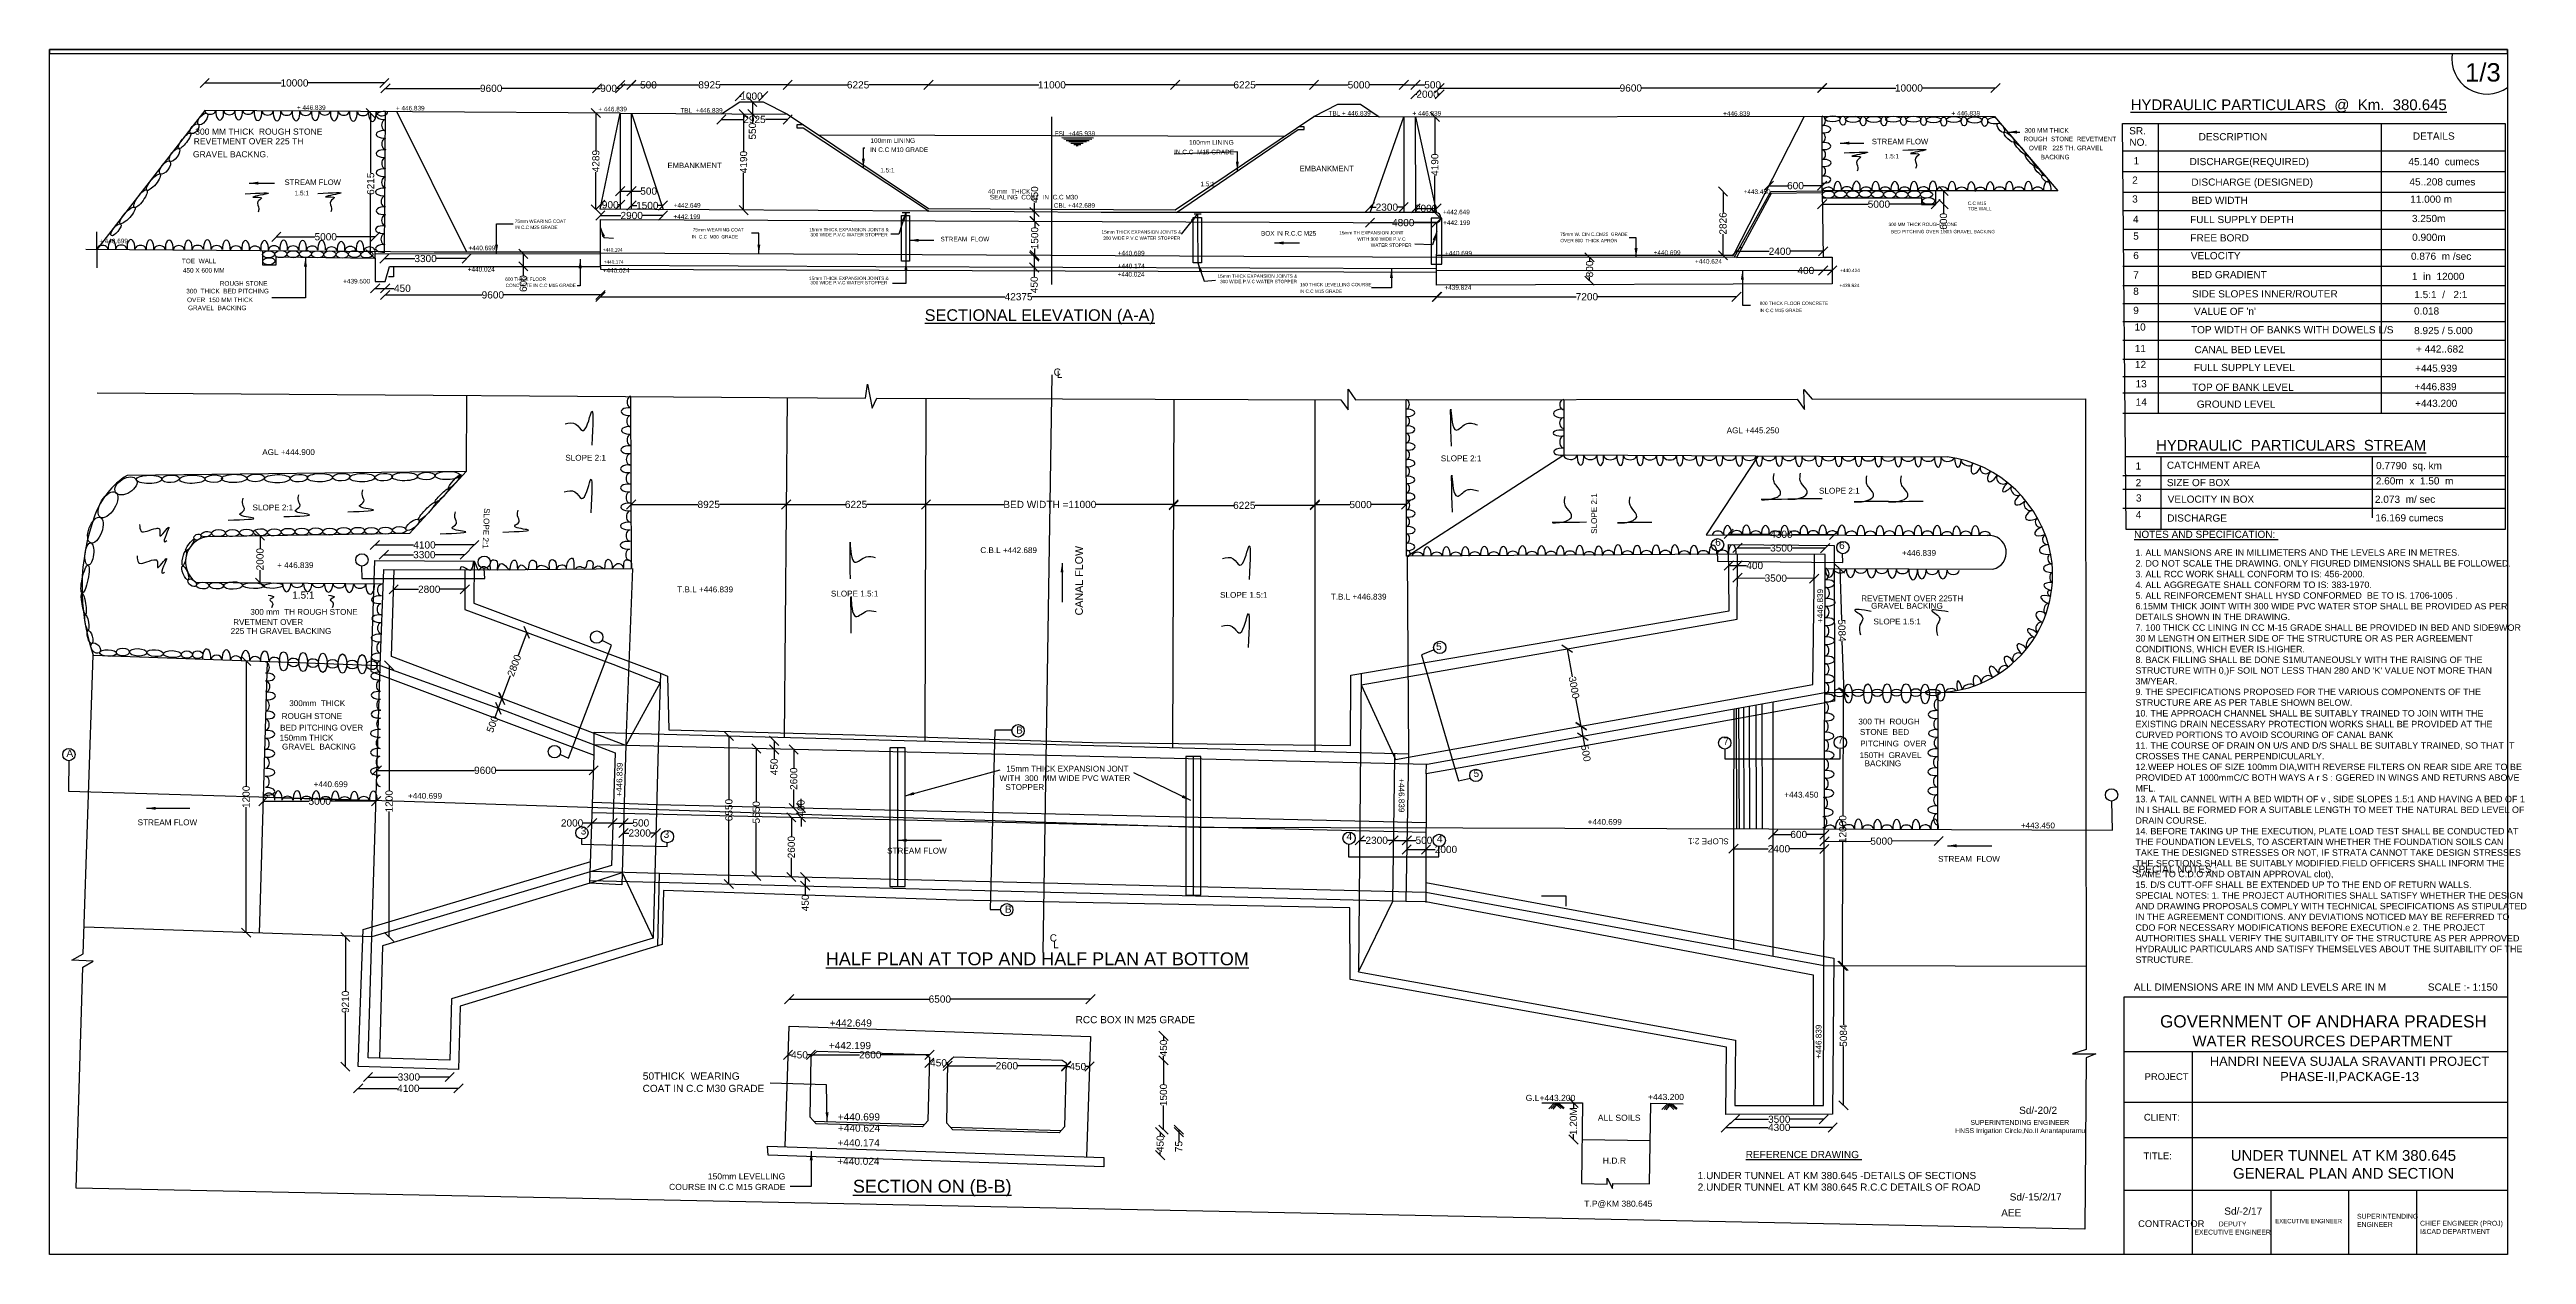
# Model space of a CAD drawing. Header units: millimetres. Extents: x 5757051 to 5765147, y 20977832 to 20981769.
import ezdxf

# ---------------------------------------------------------------- set-up
doc = ezdxf.new("R2010")
doc.units = ezdxf.units.MM
doc.header["$MEASUREMENT"] = 0
for name, color, linetype in [('DIMENSIONS', 7, 'Continuous'), ('DRAWING', 2, 'Continuous'), ('TEXT', 7, 'Continuous')]:
    doc.layers.add(name, color=color, linetype=linetype)
doc.styles.get("Standard").update_dxf_attribs({"font": 'arial.ttf', "height": 23.5})
doc.dimstyles.get("Standard").update_dxf_attribs({"dimtxt": 23.5, "dimasz": 30, "dimexe": 0.18, "dimexo": 0.0625, "dimgap": 0.09, "dimtad": 0, "dimdec": 0, "dimzin": 0, "dimdsep": 46, "dimtxsty": 'Standard', "dimblk": 'OBLIQUE', "dimcen": 0.09, "dimse1": 1, "dimse2": 1, "dimadec": 0, "dimazin": 0, "dimtfac": 1, "dimtdec": 0, "dimtofl": 0, "dimtmove": 0, "dimatfit": 3, "dimfxl": 1, "dimtolj": 1, "dimtzin": 0, "dimarcsym": 0})

msp = doc.modelspace()

# ---------------------------------------------------------------- texts
at = {"layer": 'DIMENSIONS', "color": 0}
for s, height, p in [('1/3', 60, (5764945.9, 20981664.6)), ('%%UHYDRAULIC PARTICULARS  @  Km.  380.645', 35, (5763852.9, 20981571.2)), ('SR.', 23.5, (5763848.2, 20981492.1)), ('NO.', 23.5, (5763848.7, 20981454.6)), ('DESCRIPTION', 23.5, (5764075.1, 20981472.5)), ('DETAILS', 23.5, (5764775.2, 20981474.7)), ('1', 23.5, (5763862.5, 20981394)), ('DISCHARGE(REQUIRED)', 23.5, (5764045.5, 20981391.3)), ('45.140  cumecs', 23.5, (5764760.9, 20981391)), ('2', 23.5, (5763857.9, 20981330.7)), ('DISCHARGE (DESIGNED)', 23.5, (5764051.4, 20981324.2)), ('45..208 cumes', 23.5, (5764764.1, 20981325)), ('3', 23.5, (5763857.9, 20981269)), ('4', 23.5, (5763860.4, 20981202.9)), ('FULL SUPPLY DEPTH', 23.5, (5764047.2, 20981202)), ('BED WIDTH', 23.5, (5764051.9, 20981264.7)), ('11.000 m', 23.5, (5764766.6, 20981268.4)), ('3.250m', 23.5, (5764772.3, 20981205.3)), ('5', 23.5, (5763861.3, 20981147.9)), ('FREE BORD', 23.5, (5764047.9, 20981142)), ('0.900m', 23.5, (5764773, 20981143.8)), ('6', 23.5, (5763861.3, 20981084.4)), ('VELOCITY', 23.5, (5764049.7, 20981083.8)), ('0.876  m /sec', 23.5, (5764769.2, 20981082)), ('8', 23.5, (5763861.3, 20980967.4)), ('7', 23.5, (5763861.3, 20981020.8)), ('BED GRADIENT', 23.5, (5764051.5, 20981021.8)), ('SIDE SLOPES INNER/ROUTER', 23.5, (5764053.5, 20980959.1)), ('1  in  12000', 23.5, (5764772.3, 20981016)), ('1.5:1  /   2:1', 23.5, (5764780, 20980956.8)), ('9', 23.5, (5763861.3, 20980904.9)), ("VALUE OF 'n'", 23.5, (5764060, 20980901.8)), ('0.018', 23.5, (5764779.1, 20980903)), ('10', 23.5, (5763865.5, 20980850.7)), ('TOP WIDTH OF BANKS WITH DOWELS L/S', 23.5, (5764050, 20980841.7)), ('8.925 / 5.000', 23.5, (5764779.3, 20980839.1)), ('11', 23.5, (5763866.4, 20980780.5)), ('12', 23.5, (5763867, 20980728.3)), ('FULL SUPPLY LEVEL', 23.5, (5764059.4, 20980718.4)), ('CANAL BED LEVEL', 23.5, (5764061.6, 20980776.9)), ('+445.939', 23.5, (5764782.7, 20980716)), ('+ 442..682', 23.5, (5764785.5, 20980778.8)), ('13', 23.5, (5763869.1, 20980665.4)), ('TOP OF BANK LEVEL', 23.5, (5764053.7, 20980653.8)), ('+446.839', 23.5, (5764780.5, 20980655.9)), ('14', 23.5, (5763869.4, 20980605.4)), ('GROUND LEVEL', 23.5, (5764069.1, 20980598.6)), ('+443.200', 23.5, (5764782.7, 20980601.2)), ('1', 23.5, (5763868.6, 20980396.5)), ('%%UHYDRAULIC  PARTICULARS  STREAM', 35, (5763935.9, 20980458.5)), ('CATCHMENT AREA', 23.5, (5763971.4, 20980399.1)), ('0.7790  sq. km', 23.5, (5764655.1, 20980397.8)), ('2', 23.5, (5763869.2, 20980342)), ('SIZE OF BOX', 23.5, (5763971.2, 20980342.4)), ('2.60m  x  1.50  m', 23.5, (5764654.2, 20980347.9)), ('4', 23.5, (5763869.7, 20980237.4)), ('3', 23.5, (5763870.3, 20980292)), ('VELOCITY IN BOX', 23.5, (5763973.9, 20980288.2)), ('2.073  m/ sec', 23.5, (5764651.3, 20980287.8)), ('6', 23.5, (5762495.1, 20980147.6)), ('%%UNOTES AND SPECIFICATION: ', 23.5, (5763864.4, 20980173.2)), ('DISCHARGE', 23.5, (5763972.5, 20980226.4)), ('16.169 cumecs', 23.5, (5764652.7, 20980227.1)), ('6', 23.5, (5762899.9, 20980136.9)), ('1.5:1', 23.5, (5757843.9, 20979974.7)), ('5', 23.5, (5761582.7, 20979806.8)), ('B', 23.5, (5760209.9, 20979533.6)), ('7', 23.5, (5762895.5, 20979501.1)), ('A', 23.5, (5757106, 20979457.8)), ('7', 23.5, (5762521.5, 20979497.7)), ('5', 23.5, (5761705.1, 20979391.9)), ('3', 23.5, (5758786.9, 20979204.1)), ('3', 23.5, (5759057.9, 20979193.1)), ('4', 23.5, (5761290, 20979186.3)), ('4', 23.5, (5761585.3, 20979178.4)), ('SPECIAL NOTES :', 23.5, (5763857.1, 20979078.9)), ('B', 23.5, (5760173.5, 20978948.4)), ('C', 23.5, (5760319.9, 20978854.5)), ('L', 23.5, (5760330.9, 20978832.5)), ('ALL DIMENSIONS ARE IN MM AND LEVELS ARE IN M               SCALE :- 1:150', 23.5, (5763863.2, 20978693.8)), ('Sd/-20/2', 23.5, (5763488.4, 20978291)), ('%%UREFERENCE DRAWING ', 23.5, (5762594.7, 20978146.6)), ('1.UNDER TUNNEL AT KM 380.645 -DETAILS OF SECTIONS', 23.5, (5762437.8, 20978077.9)), ('2.UNDER TUNNEL AT KM 380.645 R.C.C DETAILS OF ROAD  ', 23.5, (5762437.8, 20978040.2)), ('Sd/-15/2/17', 23.5, (5763457.6, 20978008.1)), ('Sd/-2/17', 23.5, (5764158.9, 20977961.6)), ('AEE', 23.5, (5763429.9, 20977956))]:
    msp.add_text(s, height=height, dxfattribs=at).set_placement(p)
at = {"layer": 'DIMENSIONS', "color": 0, "attachment_point": 1}
for s, insert, char_height, width in [("1. ALL MANSIONS ARE IN MILLIMETERS AND THE LEVELS ARE IN METRES. \\P2. DO NOT SCALE THE DRAWING. ONLY FIGURED DIMENSIONS SHALL BE FOLLOWED. \\P3. ALL RCC WORK SHALL CONFORM TO IS: 456-2000. \\P4. ALL AGGREGATE SHALL CONFORM TO IS: 383-1970. \\P5. ALL REINFORCEMENT SHALL HYSD CONFORMED  BE TO IS. 1706-1005 .   \\P6.15MM THICK JOINT WITH 300 WIDE PVC WATER STOP SHALL BE PROVIDED AS PER DETAILS SHOWN IN THE DRAWING.  \\P7. 100 THICK CC LINING IN CC M-15 GRADE SHALL BE PROVIDED IN BED AND SIDE9WOR 30 M LENGTH ON EITHER SIDE OF THE STRUCTURE OR AS PER AGREEMENT CONDITIONS, WHICH EVER IS.HIGHER. \\P8. BACK FILLING SHALL BE DONE S1MUTANEOUSLY WITH THE RAISING OF THE STRUCTURE WITH 0,)F SOIL NOT LESS THAN 280 AND 'K' VALUE NOT MORE THAN 3M/YEAR. \\P9. THE SPECIFICATIONS PROPOSED FOR THE VARIOUS COMPONENTS OF THE STRUCTURE ARE AS PER TABLE SHOWN BELOW. \\P10. THE APPROACH CHANNEL SHALL BE SUITABLY TRAINED TO JOIN WITH THE EXISTING DRAIN NECESSARY PROTECTION WORKS SHALL BE PROVIDED AT THE CURVED PORTIONS TO AVOID SCOURING OF CANAL BANK \\P11. THE COURSE OF DRAIN ON U/S AND D/S SHALL BE SUITABLY TRAINED, SO THAT IT CROSSES THE CANAL PERPENDICULARLY.  \\P12.WEEP HOLES OF SIZE 100mm DIA,WITH REVERSE FILTERS ON REAR SIDE ARE TO BE PROVIDED AT 1000mmC/C BOTH WAYS A r S : GGERED IN WINGS AND RETURNS ABOVE MFL. \\P13. A TAIL CANNEL WITH A BED WIDTH OF v , SIDE SLOPES 1.5:1 AND HAVING A BED OF 1 IN I SHALL BE FORMED FOR A SUITABLE LENGTH TO MEET THE NATURAL BED LEVEL OF DRAIN COURSE. \\P14. BEFORE TAKING UP THE EXECUTION, PLATE LOAD TEST SHALL BE CONDUCTED AT THE FOUNDATION LEVELS, TO ASCERTAIN WHETHER THE FOUNDATION SOILS CAN TAKE THE DESIGNED STRESSES OR NOT, IF STRATA CANNOT TAKE DESIGN STRESSES THE SECTIONS SHALL BE SUITABLY MODIFIED.FIELD OFFICERS SHALL INFORM THE SAME TO C.D.O AND OBTAIN APPROVAL clot),   \\P15. D/S CUTT-OFF SHALL BE EXTENDED UP TO THE END OF RETURN WALLS. \\PSPECIAL NOTES: 1. THE PROJECT AUTHORITIES SHALL SATISFY WHETHER THE DESIGN AND DRAWING PROPOSALS COMPLY WITH TECHNICAL SPECIFICATIONS AS STIPULATED IN THE AGREEMENT CONDITIONS. ANY DEVIATIONS NOTICED MAY BE REFERRED TO CDO FOR NECESSARY MODIFICATIONS BEFORE EXECUTION.e 2. THE PROJECT AUTHORITIES SHALL VERIFY THE SUITABILITY OF THE STRUCTURE AS PER APPROVED HYDRAULIC PARTICULARS AND SATISFY THEMSELVES ABOUT THE SUITABILITY OF THE STRUCTURE. ", (5763868.6, 20980135.7), 21, 1275.945), ('\\pi73.899;{\\H1.7021x;GOVERNMENT OF ANDHARA PRADESH  \\P\\pi179.83;\\H0.875x;WATER RESOURCES DEPARTMENT }', (5763875.1, 20978613.5), 23.5, 1208.353), ('\\pi3.175;HANDRI NEEVA SUJALA SRAVANTI PROJECT \\P\\pi233;PHASE-II,PACKAGE-13', (5764108.7, 20978478.1), 30, 915.047), ('PROJECT ', (5763898.6, 20978424), 22, 162.336), ('\\pi76.361;SUPERINTENDING ENGINEER  \\P\\pi26.435;HNSS Irrigation Circle,No.II Anantapuramu', (5763252.7, 20978271.1), 16, 474.338), ('CLIENT:', (5763896.2, 20978291.2), 22, 162.336), ('TITLE:', (5763895.1, 20978165), 22, 162.336), ('\\pi24.865;UNDER TUNNEL AT KM 380.645 \\P\\pi32.087;GENERAL PLAN AND SECTION ', (5764155.3, 20978172.7), 35, 780.29), ('CONTRACTOR ', (5763877.3, 20977943.3), 22, 162.336), ('\\pi152.46;DEPUTY \\P\\pi73.043;EXECUTIVE ENGINEER ', (5763988.3, 20977939.4), 16, 393.681), ('EXECUTIVE ENGINEER ', (5764325.4, 20977947.8), 14, 249.524), ('SUPERINTENDING \\PENGINEER  ', (5764592.7, 20977964.6), 16, 393.681), ('CHIEF ENGINEER (PROJ) \\PI&CAD DEPARTMENT ', (5764798.9, 20977941.7), 16, 270.075)]:
    msp.add_mtext(s, dxfattribs=dict(at, insert=insert, char_height=char_height, width=width))
at = {"layer": 'TEXT', "color": 0}
for s, height, p in [('+ 446.839', 15, (5757859.3, 20981571.9)), ('+ 446.839', 15, (5758182.9, 20981570.1)), ('+ 446.839', 15, (5758844.1, 20981567.1)), ('TBL  +446.839', 15, (5759112.7, 20981562.8)), ('TBL + 446.839', 15, (5761231, 20981553.4)), ('+ 446.839', 15, (5761505.6, 20981553.3)), ('+446.839', 15, (5762521, 20981552.4)), ('+ 446.839', 15, (5763267.1, 20981553.5)), ('REVETMENT OVER 225 TH', 20, (5757521.9, 20981459.5)), ('300 MM THICK  ROUGH STONE', 20, (5757526.8, 20981491)), ('100mm LINING', 15, (5759734.1, 20981464.1)), ('FSL +445.939', 15, (5760336, 20981487.4)), ('100mm LINING', 15, (5760775.5, 20981458.1)), ('STREAM FLOW', 18, (5763006.9, 20981459.6)), ('ROUGH  STONE  REVETMENT', 15, (5763503, 20981469.4)), ('300 MM THICK', 15, (5763506.1, 20981497.5)), ('GRAVEL BACKNG.', 20, (5757519.4, 20981417)), ('EMBANKMENT', 18, (5759070.6, 20981381.5)), ('IN C.C M10 GRADE', 15, (5759732.6, 20981434.3)), ('IN C.C  M15 GRADE', 15, (5760726.7, 20981426.7)), ('EMBANKMENT', 18, (5761136.4, 20981371.4)), ('1.5:1', 15, (5763049.5, 20981413.3)), ('OVER   225 TH. GRAVEL', 15, (5763520.3, 20981439.9)), ('BACKING', 15, (5763558.9, 20981410.3)), ('STREAM FLOW', 18, (5757818.7, 20981326.5)), ('1.5:1', 15, (5757851.9, 20981292.7)), ('1.5:1', 15, (5759766, 20981367.4)), ('40 mm  THICK', 15, (5760118, 20981297.8)), ('1.5:1', 15, (5760812.6, 20981322.4)), ('+443.450', 15, (5762587.9, 20981297.1)), ('+442.199', 15, (5759090.1, 20981215.6)), ('+442.649', 15, (5759090.8, 20981252.5)), ('SEALING  COAT  IN  C.C M30', 15, (5760124.3, 20981279.3)), ('CBL +442.689', 15, (5760333.2, 20981252.3)), ('+442.649', 15, (5761605, 20981230.7)), ('TOE WALL', 11, (5763320.5, 20981243.5)), ('C.C M15', 11, (5763320.5, 20981261.2)), ('+ 440.699', 15, (5757213.1, 20981136)), ('75mm WEARING COAT', 11, (5758571.4, 20981202.7)), ('IN C.C M25 GRADE', 11, (5758571.8, 20981182.7)), ('IN  C.C  M30  GRADE', 11, (5759149.5, 20981151.7)), ('75mm WEARING COAT', 11, (5759153, 20981174.6)), ('15mm THICK EXPANSION JOINTS &', 11, (5759533.6, 20981175.3)), ('300 WIDE P.V.C WATER STOPPER', 11, (5759538, 20981158.7)), ('STREAM  FLOW', 15, (5759962.9, 20981142.3)), ('15mm THICK EXPANSION JOINTS &', 11, (5760489.3, 20981167.5)), ('300 WIDE P.V.C WATER STOPPER', 11, (5760494.7, 20981147.3)), ('BOX IN R.C.C M25', 15, (5761010.4, 20981161)), ('15mm TH EXPANSION JOINT', 11, (5761266.1, 20981164.9)), ('WITH 300 WIDE P.V.C', 11, (5761324.9, 20981144.4)), ('+442.199', 15, (5761605.8, 20981195.9)), ('75mm W. CIN C.CM25  GRADE', 11, (5761988.3, 20981160.1)), ('OVER 800  THICK APRON', 11, (5761988.8, 20981139.5)), ('300 MM THICK ROUGH STONE', 11, (5763061.5, 20981192.2)), ('BED PITCHING OVER 150th GRAVEL BACKING', 11, (5763069.6, 20981168.9)), ('TOE  WALL', 15, (5757483.4, 20981070.6)), ('+440.699', 15, (5758419.9, 20981113.2)), ('+440.194', 11, (5758859, 20981109.1)), ('+440.174', 11, (5758862.3, 20981069.6)), ('+440.699', 15, (5760542.2, 20981096.4)), ('+440.174', 15, (5760542.5, 20981054.3)), ('WATER STOPPER', 11, (5761369.3, 20981124.4)), ('+440.699', 15, (5761611.9, 20981096.2)), ('+440.699', 15, (5762293.8, 20981097.9)), ('+440.624', 15, (5762429.1, 20981069.3)), ('450 X 600 MM', 15, (5757486.7, 20981040.2)), ('300  THICK  BED PITCHING', 15, (5757497.6, 20980972.3)), ('ROUGH STONE', 15, (5757607.3, 20980997.3)), ('+439.500', 15, (5758010.5, 20981004.7)), ('+440.024', 15, (5758417.8, 20981043.5)), ('600 THICK FLOOR', 11, (5758540.2, 20981013.3)), ('CONCRETE IN C.C M15 GRADE', 11, (5758541.5, 20980992.8)), ('+440.024', 15, (5758859, 20981039.9)), ('15mm THICK EXPANSION JOINTS &', 11, (5759533.2, 20981016.1)), ('300 WIDE P.V.C WATER STOPPER', 11, (5759537.6, 20981001.9)), ('+440.024', 15, (5760541.8, 20981027.3)), ('15mm THICK EXPANSION JOINTS &', 11, (5760868.4, 20981023.3)), ('300 WIDE P.V.C WATER STOPPER', 11, (5760876.3, 20981005.6)), ('IN C.C M15 GRADE', 11, (5761136.3, 20980973.8)), ('150 THICK LEVELLING COURSE', 11, (5761137.6, 20980995.7)), ('+439.824', 15, (5761610, 20980984)), ('+439.824', 11, (5762901.6, 20980992.8)), ('+440.424', 11, (5762903.3, 20981041.7)), ('OVER  150 MM THICK', 15, (5757500.2, 20980943.7)), ('GRAVEL  BACKING', 15, (5757503.4, 20980917.4)), ('%%USECTIONAL ELEVATION (A-A)', 38, (5759911.2, 20980882.3)), ('800 THICK FLOOR CONCRETE', 11, (5762640.4, 20980934.5)), ('IN C.C M15 GRADE', 11, (5762639.7, 20980911)), ('AGL +445.250', 19, (5762532.5, 20980515.1)), ('AGL +444.900', 19, (5757746.1, 20980444.2)), ('SLOPE 2:1', 19, (5758736.6, 20980425.7)), ('SLOPE 2:1', 19, (5761598.1, 20980423.8)), ('SLOPE 2:1', 19, (5762834.3, 20980317.9)), ('SLOPE 2:1', 19, (5757714.2, 20980263.2)), ('+ 446.839', 19, (5757794.7, 20980074.8)), ('C.B.L +442.689', 19, (5760093, 20980123.7)), ('+446.839', 19, (5763105.4, 20980114.6)), ('T.B.L +446.839', 19, (5759102.6, 20979995.5)), ('300 mm  TH ROUGH STONE', 19, (5757706.9, 20979921.9)), ('SLOPE 1.5:1', 19, (5759604.7, 20979981.8)), ('SLOPE 1.5:1', 19, (5760876.7, 20979977.5)), ('T.B.L +446.839', 19, (5761238.6, 20979971.7)), ('REVETMENT OVER 225TH', 19, (5762972.2, 20979966.3)), ('GRAVEL BACKING', 19, (5763004.4, 20979941.9)), ('225 TH GRAVEL BACKING', 19, (5757642.9, 20979859.5)), ('RVETMENT OVER', 19, (5757651, 20979888.8)), ('SLOPE 1.5:1', 19, (5763012.3, 20979890.6)), ('300mm  THICK', 19, (5757834.2, 20979623.6)), ('150mm THICK', 19, (5757802.9, 20979510.8)), ('BED PITCHING OVER', 19, (5757804.5, 20979543.9)), ('ROUGH STONE', 19, (5757809.4, 20979581.6)), ('300 TH  ROUGH', 19, (5762962.9, 20979563.7)), ('STONE  BED', 19, (5762968.2, 20979529.6)), ('GRAVEL  BACKING', 19, (5757810.5, 20979481.7)), ('150TH  GRAVEL', 19, (5762967, 20979453.8)), ('PITCHING  OVER', 19, (5762968.9, 20979491.8)), ('BACKING', 19, (5762983.3, 20979427)), ('+440.699', 19, (5757914.1, 20979358.9)), ('WITH  300  MM WIDE PVC WATER', 19, (5760155.6, 20979378.6)), ('STOPPER', 19, (5760174.9, 20979349.6)), ('15mm THICK EXPANSION JONT', 19, (5760177.8, 20979409.6)), ('+440.699', 19, (5758222.3, 20979320.9)), ('+443.450', 19, (5762720.8, 20979324.6)), ('STREAM FLOW', 19, (5757338.8, 20979234.4)), ('+440.699', 19, (5762078.3, 20979235.8)), ('+443.450', 19, (5763494, 20979224.1)), ('STREAM FLOW', 19, (5759788.5, 20979141.6)), ('STREAM  FLOW', 19, (5763223.6, 20979115)), ('%%UHALF PLAN AT TOP AND HALF PLAN AT BOTTOM', 42, (5759588.2, 20978776.8)), ('+442.649', 23.5, (5759600.7, 20978576.3)), ('RCC BOX IN M25 GRADE', 23.5, (5760404.5, 20978587.2)), ('+442.199', 23.5, (5759597.9, 20978502.7)), ('50THICK  WEARING ', 24, (5758989.7, 20978402.7)), ('COAT IN C.C M30 GRADE', 23.5, (5758989.2, 20978362.6)), ('G.L+443.200', 20, (5761875.5, 20978333.3)), ('+443.200', 20, (5762275.6, 20978336.4)), ('+440.699', 23.5, (5759627.2, 20978269.5)), ('+440.624', 23.5, (5759627.8, 20978232.8)), ('ALL SOILS', 20, (5762111.3, 20978268.4)), ('+440.024', 23.5, (5759625.5, 20978124.7)), ('+440.174', 23.5, (5759626.6, 20978184.9)), ('H.D.R', 20, (5762127.6, 20978128.5)), ('150mm LEVELLING', 20, (5759202.4, 20978076.9)), ('%%USECTION ON (B-B)', 42, (5759676.8, 20978033.8)), ('COURSE IN C.C M15 GRADE', 20, (5759075.7, 20978042.4)), ('T.P@KM 380.645', 20, (5762067.1, 20977987.7))]:
    msp.add_text(s, height=height, dxfattribs=at).set_placement(p)
at = {"layer": 'TEXT'}
for s, p in [('C', (5760332.6, 20980703.3)), ('L', (5760343, 20980696.2))]:
    msp.add_text(s, height=23.5, dxfattribs=at).set_placement(p)
at = {"layer": 'TEXT', "color": 0}
for s, height, rotation, p in [('SLOPE 2:1', 19, 267.83097, (5758471, 20980270.8)), ('SLOPE 2:1', 19, 90, (5762108.6, 20980186.4)), ('CANAL FLOW', 25, 90, (5760428.1, 20979920)), ('+446.839', 19, 90, (5762847.3, 20979895)), ('+446.839', 19, 88.71794, (5758921.7, 20979327.4)), ('+446.839', 19, 270, (5761460.4, 20979387.8)), ('SLOPE 2:1', 19, 180, (5762539.2, 20979191.3)), ('+446.839', 19, 90, (5762842.4, 20978471.2))]:
    msp.add_text(s, height=height, rotation=rotation, dxfattribs=at).set_placement(p)

# ---------------------------------------------------------------- blocks, each defined once
blk = doc.blocks.new('_Oblique')
at = {"color": 0, "linetype": 'ByBlock', "lineweight": -2}
blk.add_line((-0.5, -0.5), (0.5, 0.5), dxfattribs=at)
blk = doc.blocks.new('*D4')
at = {"layer": 'Defpoints', "color": 0, "transparency": 16777216}
for p in [(5758144.9, 20981659.8), (5757557.9, 20981570.1), (5758144.9, 20981566.3)]:
    blk.add_point(p, dxfattribs=at)
at = {"layer": 'DIMENSIONS', "color": 0, "lineweight": -2, "transparency": 16777216}
for p, q in [((5757557.9, 20981659.8), (5757808.3, 20981659.8)), ((5758144.9, 20981659.8), (5757894.6, 20981659.8))]:
    blk.add_line(p, q, dxfattribs=at)
at = {"layer": 'DIMENSIONS', "color": 0, "lineweight": -2, "transparency": 16777216, "xscale": 30, "yscale": 30, "zscale": 30, "rotation": 180}
blk.add_blockref('_Oblique', (5757557.9, 20981659.8), dxfattribs=at)
at = {"layer": 'DIMENSIONS', "color": 0, "lineweight": -2, "transparency": 16777216, "xscale": 30, "yscale": 30, "zscale": 30}
blk.add_blockref('_Oblique', (5758144.9, 20981659.8), dxfattribs=at)
at = {"layer": 'DIMENSIONS', "color": 0, "transparency": 16777216, "insert": (5757851.4, 20981659.8), "char_height": 23.5, "attachment_point": 5}
blk.add_mtext('\\A1;10000', dxfattribs=at)
blk = doc.blocks.new('*D5')
at = {"layer": 'Defpoints', "color": 0, "transparency": 16777216}
for p in [(5758840, 20981642.2), (5758148.7, 20981566.2), (5758840, 20981561.9)]:
    blk.add_point(p, dxfattribs=at)
at = {"layer": 'DIMENSIONS', "color": 0, "lineweight": -2, "transparency": 16777216}
for p, q in [((5758148.7, 20981642.2), (5758459.2, 20981642.2)), ((5758840, 20981642.2), (5758529.5, 20981642.2))]:
    blk.add_line(p, q, dxfattribs=at)
at = {"layer": 'DIMENSIONS', "color": 0, "lineweight": -2, "transparency": 16777216, "xscale": 30, "yscale": 30, "zscale": 30, "rotation": 180}
blk.add_blockref('_Oblique', (5758148.7, 20981642.2), dxfattribs=at)
at = {"layer": 'DIMENSIONS', "color": 0, "lineweight": -2, "transparency": 16777216, "xscale": 30, "yscale": 30, "zscale": 30}
blk.add_blockref('_Oblique', (5758840, 20981642.2), dxfattribs=at)
at = {"layer": 'DIMENSIONS', "color": 0, "transparency": 16777216, "insert": (5758494.3, 20981642.2), "char_height": 23.5, "attachment_point": 5}
blk.add_mtext('\\A1;9600', dxfattribs=at)
blk = doc.blocks.new('*D6')
at = {"layer": 'Defpoints', "color": 0, "transparency": 16777216}
for p in [(5758916, 20981642.2), (5758840, 20981561.9), (5758916, 20981561.4)]:
    blk.add_point(p, dxfattribs=at)
at = {"layer": 'DIMENSIONS', "color": 0, "lineweight": -2, "transparency": 16777216}
for p, q in [((5758840, 20981642.2), (5758852, 20981642.2)), ((5758916, 20981642.2), (5758904, 20981642.2))]:
    blk.add_line(p, q, dxfattribs=at)
at = {"layer": 'DIMENSIONS', "color": 0, "lineweight": -2, "transparency": 16777216, "xscale": 30, "yscale": 30, "zscale": 30, "rotation": 180}
blk.add_blockref('_Oblique', (5758840, 20981642.2), dxfattribs=at)
at = {"layer": 'DIMENSIONS', "color": 0, "lineweight": -2, "transparency": 16777216, "xscale": 30, "yscale": 30, "zscale": 30}
blk.add_blockref('_Oblique', (5758916, 20981642.2), dxfattribs=at)
at = {"layer": 'DIMENSIONS', "color": 0, "transparency": 16777216, "insert": (5758878, 20981642.2), "char_height": 23.5, "attachment_point": 5}
blk.add_mtext('\\A1;900', dxfattribs=at)
blk = doc.blocks.new('*D7')
at = {"layer": 'Defpoints', "color": 0, "transparency": 16777216}
for p in [(5758952.4, 20981653.5), (5758916, 20981561.4), (5758952.4, 20981561.1)]:
    blk.add_point(p, dxfattribs=at)
at = {"layer": 'DIMENSIONS', "color": 0, "lineweight": -2, "transparency": 16777216}
for p, q in [((5758916, 20981653.5), (5758952.4, 20981653.5)), ((5758952.4, 20981653.5), (5758982.4, 20981653.5))]:
    blk.add_line(p, q, dxfattribs=at)
at = {"layer": 'DIMENSIONS', "color": 0, "lineweight": -2, "transparency": 16777216, "xscale": 30, "yscale": 30, "zscale": 30, "rotation": 180}
blk.add_blockref('_Oblique', (5758916, 20981653.5), dxfattribs=at)
at = {"layer": 'DIMENSIONS', "color": 0, "lineweight": -2, "transparency": 16777216, "xscale": 30, "yscale": 30, "zscale": 30}
blk.add_blockref('_Oblique', (5758952.4, 20981653.5), dxfattribs=at)
at = {"layer": 'DIMENSIONS', "color": 0, "transparency": 16777216, "insert": (5759008.4, 20981653.5), "char_height": 23.5, "attachment_point": 5}
blk.add_mtext('\\A1;500', dxfattribs=at)
blk = doc.blocks.new('*D8')
at = {"layer": 'Defpoints', "color": 0, "transparency": 16777216}
for p in [(5759463.3, 20981653.6), (5758952.4, 20981561.1), (5759463.3, 20981557.5)]:
    blk.add_point(p, dxfattribs=at)
at = {"layer": 'DIMENSIONS', "color": 0, "lineweight": -2, "transparency": 16777216}
for p, q in [((5758952.4, 20981653.6), (5759172.6, 20981653.6)), ((5759463.3, 20981653.6), (5759243.1, 20981653.6))]:
    blk.add_line(p, q, dxfattribs=at)
at = {"layer": 'DIMENSIONS', "color": 0, "lineweight": -2, "transparency": 16777216, "xscale": 30, "yscale": 30, "zscale": 30, "rotation": 180}
blk.add_blockref('_Oblique', (5758952.4, 20981653.6), dxfattribs=at)
at = {"layer": 'DIMENSIONS', "color": 0, "lineweight": -2, "transparency": 16777216, "xscale": 30, "yscale": 30, "zscale": 30}
blk.add_blockref('_Oblique', (5759463.3, 20981653.6), dxfattribs=at)
at = {"layer": 'DIMENSIONS', "color": 0, "transparency": 16777216, "insert": (5759207.9, 20981653.6), "char_height": 23.5, "attachment_point": 5}
blk.add_mtext('\\A1;8925', dxfattribs=at)
blk = doc.blocks.new('*D9')
at = {"layer": 'Defpoints', "color": 0, "transparency": 16777216}
for p in [(5759923.8, 20981653.6), (5759463.3, 20981557.5), (5759923.8, 20981249.6)]:
    blk.add_point(p, dxfattribs=at)
at = {"layer": 'DIMENSIONS', "color": 0, "lineweight": -2, "transparency": 16777216}
for p, q in [((5759463.3, 20981653.6), (5759658.2, 20981653.6)), ((5759923.8, 20981653.6), (5759728.9, 20981653.6))]:
    blk.add_line(p, q, dxfattribs=at)
at = {"layer": 'DIMENSIONS', "color": 0, "lineweight": -2, "transparency": 16777216, "xscale": 30, "yscale": 30, "zscale": 30, "rotation": 180}
blk.add_blockref('_Oblique', (5759463.3, 20981653.6), dxfattribs=at)
at = {"layer": 'DIMENSIONS', "color": 0, "lineweight": -2, "transparency": 16777216, "xscale": 30, "yscale": 30, "zscale": 30}
blk.add_blockref('_Oblique', (5759923.8, 20981653.6), dxfattribs=at)
at = {"layer": 'DIMENSIONS', "color": 0, "transparency": 16777216, "insert": (5759693.5, 20981653.6), "char_height": 23.5, "attachment_point": 5}
blk.add_mtext('\\A1;6225', dxfattribs=at)
blk = doc.blocks.new('*D10')
at = {"layer": 'Defpoints', "color": 0, "transparency": 16777216}
for p in [(5760730.1, 20981653.6), (5759923.8, 20981249.6), (5760730.1, 20981245)]:
    blk.add_point(p, dxfattribs=at)
at = {"layer": 'DIMENSIONS', "color": 0, "lineweight": -2, "transparency": 16777216}
for p, q in [((5759923.8, 20981653.6), (5760283.8, 20981653.6)), ((5760730.1, 20981653.6), (5760370.1, 20981653.6))]:
    blk.add_line(p, q, dxfattribs=at)
at = {"layer": 'DIMENSIONS', "color": 0, "lineweight": -2, "transparency": 16777216, "xscale": 30, "yscale": 30, "zscale": 30, "rotation": 180}
blk.add_blockref('_Oblique', (5759923.8, 20981653.6), dxfattribs=at)
at = {"layer": 'DIMENSIONS', "color": 0, "lineweight": -2, "transparency": 16777216, "xscale": 30, "yscale": 30, "zscale": 30}
blk.add_blockref('_Oblique', (5760730.1, 20981653.6), dxfattribs=at)
at = {"layer": 'DIMENSIONS', "color": 0, "transparency": 16777216, "insert": (5760326.9, 20981653.6), "char_height": 23.5, "attachment_point": 5}
blk.add_mtext('\\A1;11000', dxfattribs=at)
blk = doc.blocks.new('*D11')
at = {"layer": 'Defpoints', "color": 0, "transparency": 16777216}
for p in [(5761183.5, 20981653.6), (5761183.5, 20981550.3), (5760730.1, 20981245)]:
    blk.add_point(p, dxfattribs=at)
at = {"layer": 'DIMENSIONS', "color": 0, "lineweight": -2, "transparency": 16777216}
for p, q in [((5760730.1, 20981653.6), (5760921.4, 20981653.6)), ((5761183.5, 20981653.6), (5760992.1, 20981653.6))]:
    blk.add_line(p, q, dxfattribs=at)
at = {"layer": 'DIMENSIONS', "color": 0, "lineweight": -2, "transparency": 16777216, "xscale": 30, "yscale": 30, "zscale": 30, "rotation": 180}
blk.add_blockref('_Oblique', (5760730.1, 20981653.6), dxfattribs=at)
at = {"layer": 'DIMENSIONS', "color": 0, "lineweight": -2, "transparency": 16777216, "xscale": 30, "yscale": 30, "zscale": 30}
blk.add_blockref('_Oblique', (5761183.5, 20981653.6), dxfattribs=at)
at = {"layer": 'DIMENSIONS', "color": 0, "transparency": 16777216, "insert": (5760956.8, 20981653.6), "char_height": 23.5, "attachment_point": 5}
blk.add_mtext('\\A1;6225', dxfattribs=at)
blk = doc.blocks.new('*D12')
at = {"layer": 'Defpoints', "color": 0, "transparency": 16777216}
for p in [(5761477.1, 20981653.6), (5761183.5, 20981550.3), (5761477.1, 20981549.2)]:
    blk.add_point(p, dxfattribs=at)
at = {"layer": 'DIMENSIONS', "color": 0, "lineweight": -2, "transparency": 16777216}
for p, q in [((5761183.5, 20981653.6), (5761295.1, 20981653.6)), ((5761477.1, 20981653.6), (5761365.4, 20981653.6))]:
    blk.add_line(p, q, dxfattribs=at)
at = {"layer": 'DIMENSIONS', "color": 0, "lineweight": -2, "transparency": 16777216, "xscale": 30, "yscale": 30, "zscale": 30, "rotation": 180}
blk.add_blockref('_Oblique', (5761183.5, 20981653.6), dxfattribs=at)
at = {"layer": 'DIMENSIONS', "color": 0, "lineweight": -2, "transparency": 16777216, "xscale": 30, "yscale": 30, "zscale": 30}
blk.add_blockref('_Oblique', (5761477.1, 20981653.6), dxfattribs=at)
at = {"layer": 'DIMENSIONS', "color": 0, "transparency": 16777216, "insert": (5761330.3, 20981653.6), "char_height": 23.5, "attachment_point": 5}
blk.add_mtext('\\A1;5000', dxfattribs=at)
blk = doc.blocks.new('*D13')
at = {"layer": 'Defpoints', "color": 0, "transparency": 16777216}
for p in [(5761515.5, 20981653.6), (5761477.3, 20981550), (5761515.5, 20981549.3)]:
    blk.add_point(p, dxfattribs=at)
at = {"layer": 'DIMENSIONS', "color": 0, "lineweight": -2, "transparency": 16777216}
for p, q in [((5761477.3, 20981653.6), (5761515.5, 20981653.6)), ((5761515.5, 20981653.6), (5761545.5, 20981653.6))]:
    blk.add_line(p, q, dxfattribs=at)
at = {"layer": 'DIMENSIONS', "color": 0, "lineweight": -2, "transparency": 16777216, "xscale": 30, "yscale": 30, "zscale": 30, "rotation": 180}
blk.add_blockref('_Oblique', (5761477.3, 20981653.6), dxfattribs=at)
at = {"layer": 'DIMENSIONS', "color": 0, "lineweight": -2, "transparency": 16777216, "xscale": 30, "yscale": 30, "zscale": 30}
blk.add_blockref('_Oblique', (5761515.5, 20981653.6), dxfattribs=at)
at = {"layer": 'DIMENSIONS', "color": 0, "transparency": 16777216, "insert": (5761571.5, 20981653.6), "char_height": 23.5, "attachment_point": 5}
blk.add_mtext('\\A1;500', dxfattribs=at)
blk = doc.blocks.new('*D14')
at = {"layer": 'Defpoints', "color": 0, "transparency": 16777216}
for p in [(5761515.5, 20981549.3), (5761594.3, 20981623), (5761594.3, 20981549.4)]:
    blk.add_point(p, dxfattribs=at)
at = {"layer": 'DIMENSIONS', "color": 0, "lineweight": -2, "transparency": 16777216}
for p, q in [((5761515.5, 20981623), (5761519.6, 20981623)), ((5761594.3, 20981623), (5761590.3, 20981623))]:
    blk.add_line(p, q, dxfattribs=at)
at = {"layer": 'DIMENSIONS', "color": 0, "lineweight": -2, "transparency": 16777216, "xscale": 30, "yscale": 30, "zscale": 30, "rotation": 180}
blk.add_blockref('_Oblique', (5761515.5, 20981623), dxfattribs=at)
at = {"layer": 'DIMENSIONS', "color": 0, "lineweight": -2, "transparency": 16777216, "xscale": 30, "yscale": 30, "zscale": 30}
blk.add_blockref('_Oblique', (5761594.3, 20981623), dxfattribs=at)
at = {"layer": 'DIMENSIONS', "color": 0, "transparency": 16777216, "insert": (5761554.9, 20981623), "char_height": 23.5, "attachment_point": 5}
blk.add_mtext('\\A1;2000', dxfattribs=at)
blk = doc.blocks.new('*D15')
at = {"layer": 'Defpoints', "color": 0, "transparency": 16777216}
for p in [(5762844.2, 20981643.3), (5761594.3, 20981549.4), (5762844.2, 20981551.4)]:
    blk.add_point(p, dxfattribs=at)
at = {"layer": 'DIMENSIONS', "color": 0, "lineweight": -2, "transparency": 16777216}
for p, q in [((5761594.3, 20981643.3), (5762184.1, 20981643.3)), ((5762844.2, 20981643.3), (5762254.4, 20981643.3))]:
    blk.add_line(p, q, dxfattribs=at)
at = {"layer": 'DIMENSIONS', "color": 0, "lineweight": -2, "transparency": 16777216, "xscale": 30, "yscale": 30, "zscale": 30, "rotation": 180}
blk.add_blockref('_Oblique', (5761594.3, 20981643.3), dxfattribs=at)
at = {"layer": 'DIMENSIONS', "color": 0, "lineweight": -2, "transparency": 16777216, "xscale": 30, "yscale": 30, "zscale": 30}
blk.add_blockref('_Oblique', (5762844.2, 20981643.3), dxfattribs=at)
at = {"layer": 'DIMENSIONS', "color": 0, "transparency": 16777216, "insert": (5762219.2, 20981643.3), "char_height": 23.5, "attachment_point": 5}
blk.add_mtext('\\A1;9600', dxfattribs=at)
blk = doc.blocks.new('*D16')
at = {"layer": 'Defpoints', "color": 0, "transparency": 16777216}
for p in [(5763411.1, 20981643.3), (5762845, 20981551.3), (5763411.1, 20981546.9)]:
    blk.add_point(p, dxfattribs=at)
at = {"layer": 'DIMENSIONS', "color": 0, "lineweight": -2, "transparency": 16777216}
for p, q in [((5762845, 20981643.3), (5763084.9, 20981643.3)), ((5763411.1, 20981643.3), (5763171.2, 20981643.3))]:
    blk.add_line(p, q, dxfattribs=at)
at = {"layer": 'DIMENSIONS', "color": 0, "lineweight": -2, "transparency": 16777216, "xscale": 30, "yscale": 30, "zscale": 30, "rotation": 180}
blk.add_blockref('_Oblique', (5762845, 20981643.3), dxfattribs=at)
at = {"layer": 'DIMENSIONS', "color": 0, "lineweight": -2, "transparency": 16777216, "xscale": 30, "yscale": 30, "zscale": 30}
blk.add_blockref('_Oblique', (5763411.1, 20981643.3), dxfattribs=at)
at = {"layer": 'DIMENSIONS', "color": 0, "transparency": 16777216, "insert": (5763128, 20981643.3), "char_height": 23.5, "attachment_point": 5}
blk.add_mtext('\\A1;10000', dxfattribs=at)
blk = doc.blocks.new('*D17')
at = {"layer": 'Defpoints', "color": 0, "transparency": 16777216}
for p in [(5758115.3, 20981157.2), (5757791.8, 20981091.4), (5758115.3, 20981087.3)]:
    blk.add_point(p, dxfattribs=at)
at = {"layer": 'DIMENSIONS', "color": 0, "lineweight": -2, "transparency": 16777216}
for p, q in [((5757791.8, 20981157.2), (5757918.4, 20981157.2)), ((5758115.3, 20981157.2), (5757988.7, 20981157.2))]:
    blk.add_line(p, q, dxfattribs=at)
at = {"layer": 'DIMENSIONS', "color": 0, "lineweight": -2, "transparency": 16777216, "xscale": 30, "yscale": 30, "zscale": 30, "rotation": 180}
blk.add_blockref('_Oblique', (5757791.8, 20981157.2), dxfattribs=at)
at = {"layer": 'DIMENSIONS', "color": 0, "lineweight": -2, "transparency": 16777216, "xscale": 30, "yscale": 30, "zscale": 30}
blk.add_blockref('_Oblique', (5758115.3, 20981157.2), dxfattribs=at)
at = {"layer": 'DIMENSIONS', "color": 0, "transparency": 16777216, "insert": (5757953.5, 20981157.2), "char_height": 23.5, "attachment_point": 5}
blk.add_mtext('\\A1;5000', dxfattribs=at)
blk = doc.blocks.new('*D18')
at = {"layer": 'Defpoints', "color": 0, "transparency": 16777216}
for p in [(5758145.8, 20981109.7), (5758413.9, 20981108.4), (5758413.9, 20981086.1)]:
    blk.add_point(p, dxfattribs=at)
at = {"layer": 'DIMENSIONS', "color": 0, "lineweight": -2, "transparency": 16777216}
for p, q in [((5758145.8, 20981086.1), (5758244.7, 20981086.1)), ((5758413.9, 20981086.1), (5758315, 20981086.1))]:
    blk.add_line(p, q, dxfattribs=at)
at = {"layer": 'DIMENSIONS', "color": 0, "lineweight": -2, "transparency": 16777216, "xscale": 30, "yscale": 30, "zscale": 30, "rotation": 180}
blk.add_blockref('_Oblique', (5758145.8, 20981086.1), dxfattribs=at)
at = {"layer": 'DIMENSIONS', "color": 0, "lineweight": -2, "transparency": 16777216, "xscale": 30, "yscale": 30, "zscale": 30}
blk.add_blockref('_Oblique', (5758413.9, 20981086.1), dxfattribs=at)
at = {"layer": 'DIMENSIONS', "color": 0, "transparency": 16777216, "insert": (5758279.9, 20981086.1), "char_height": 23.5, "attachment_point": 5}
blk.add_mtext('\\A1;3300', dxfattribs=at)
blk = doc.blocks.new('*D19')
at = {"layer": 'Defpoints', "color": 0, "transparency": 16777216}
for p in [(5758599.8, 20981101.8), (5758599.2, 20981060.5), (5758599.8, 20981060.5)]:
    blk.add_point(p, dxfattribs=at)
at = {"layer": 'DIMENSIONS', "color": 0, "lineweight": -2, "transparency": 16777216}
for p, q in [((5758599.2, 20981101.8), (5758599.2, 20981060.5)), ((5758599.2, 20981060.5), (5758599.2, 20981030.5))]:
    blk.add_line(p, q, dxfattribs=at)
at = {"layer": 'DIMENSIONS', "color": 0, "lineweight": -2, "transparency": 16777216, "xscale": 30, "yscale": 30, "zscale": 30}
for p, rotation in [((5758599.2, 20981101.8), 90), ((5758599.2, 20981060.5), 270)]:
    blk.add_blockref('_Oblique', p, dxfattribs=dict(at, rotation=rotation))
at = {"layer": 'DIMENSIONS', "color": 0, "transparency": 16777216, "insert": (5758599.2, 20981004.4), "char_height": 23.5, "attachment_point": 5, "rotation": 90}
blk.add_mtext('\\A1;600', dxfattribs=at)
blk = doc.blocks.new('*D20')
at = {"layer": 'Defpoints', "color": 0, "transparency": 16777216}
for p in [(5758115.3, 20981010.8), (5758147.6, 20981010.8), (5758147.6, 20980988.8)]:
    blk.add_point(p, dxfattribs=at)
at = {"layer": 'DIMENSIONS', "color": 0, "lineweight": -2, "transparency": 16777216}
for p, q in [((5758115.3, 20980988.8), (5758147.6, 20980988.8)), ((5758147.6, 20980988.8), (5758177.6, 20980988.8))]:
    blk.add_line(p, q, dxfattribs=at)
at = {"layer": 'DIMENSIONS', "color": 0, "lineweight": -2, "transparency": 16777216, "xscale": 30, "yscale": 30, "zscale": 30, "rotation": 180}
blk.add_blockref('_Oblique', (5758115.3, 20980988.8), dxfattribs=at)
at = {"layer": 'DIMENSIONS', "color": 0, "lineweight": -2, "transparency": 16777216, "xscale": 30, "yscale": 30, "zscale": 30}
blk.add_blockref('_Oblique', (5758147.6, 20980988.8), dxfattribs=at)
at = {"layer": 'DIMENSIONS', "color": 0, "transparency": 16777216, "insert": (5758204.1, 20980988.8), "char_height": 23.5, "attachment_point": 5}
blk.add_mtext('\\A1;450', dxfattribs=at)
blk = doc.blocks.new('*D21')
at = {"layer": 'Defpoints', "color": 0, "transparency": 16777216}
for p in [(5758147.6, 20981010.8), (5758851.7, 20981051.6), (5758851.7, 20980967.2)]:
    blk.add_point(p, dxfattribs=at)
at = {"layer": 'DIMENSIONS', "color": 0, "lineweight": -2, "transparency": 16777216}
for p, q in [((5758147.6, 20980967.2), (5758464.5, 20980967.2)), ((5758851.7, 20980967.2), (5758534.8, 20980967.2))]:
    blk.add_line(p, q, dxfattribs=at)
at = {"layer": 'DIMENSIONS', "color": 0, "lineweight": -2, "transparency": 16777216, "xscale": 30, "yscale": 30, "zscale": 30, "rotation": 180}
blk.add_blockref('_Oblique', (5758147.6, 20980967.2), dxfattribs=at)
at = {"layer": 'DIMENSIONS', "color": 0, "lineweight": -2, "transparency": 16777216, "xscale": 30, "yscale": 30, "zscale": 30}
blk.add_blockref('_Oblique', (5758851.7, 20980967.2), dxfattribs=at)
at = {"layer": 'DIMENSIONS', "color": 0, "transparency": 16777216, "insert": (5758499.7, 20980967.2), "char_height": 23.5, "attachment_point": 5}
blk.add_mtext('\\A1;9600', dxfattribs=at)
blk = doc.blocks.new('*D22')
at = {"layer": 'Defpoints', "color": 0, "transparency": 16777216}
for p in [(5758851.7, 20981051.6), (5761584.6, 20980999), (5761584.6, 20980961.3)]:
    blk.add_point(p, dxfattribs=at)
at = {"layer": 'DIMENSIONS', "color": 0, "lineweight": -2, "transparency": 16777216}
for p, q in [((5758851.7, 20980961.3), (5760173.3, 20980961.3)), ((5761584.6, 20980961.3), (5760263, 20980961.3))]:
    blk.add_line(p, q, dxfattribs=at)
at = {"layer": 'DIMENSIONS', "color": 0, "lineweight": -2, "transparency": 16777216, "xscale": 30, "yscale": 30, "zscale": 30, "rotation": 180}
blk.add_blockref('_Oblique', (5758851.7, 20980961.3), dxfattribs=at)
at = {"layer": 'DIMENSIONS', "color": 0, "lineweight": -2, "transparency": 16777216, "xscale": 30, "yscale": 30, "zscale": 30}
blk.add_blockref('_Oblique', (5761584.6, 20980961.3), dxfattribs=at)
at = {"layer": 'DIMENSIONS', "color": 0, "transparency": 16777216, "insert": (5760218.2, 20980961.3), "char_height": 23.5, "attachment_point": 5}
blk.add_mtext('\\A1;42375', dxfattribs=at)
blk = doc.blocks.new('*D23')
at = {"layer": 'Defpoints', "color": 0, "transparency": 16777216}
for p in [(5761586.3, 20980999), (5762564.9, 20980999), (5762564.9, 20980961.3)]:
    blk.add_point(p, dxfattribs=at)
at = {"layer": 'DIMENSIONS', "color": 0, "lineweight": -2, "transparency": 16777216}
for p, q in [((5761586.3, 20980961.3), (5762040.5, 20980961.3)), ((5762564.9, 20980961.3), (5762110.6, 20980961.3))]:
    blk.add_line(p, q, dxfattribs=at)
at = {"layer": 'DIMENSIONS', "color": 0, "lineweight": -2, "transparency": 16777216, "xscale": 30, "yscale": 30, "zscale": 30, "rotation": 180}
blk.add_blockref('_Oblique', (5761586.3, 20980961.3), dxfattribs=at)
at = {"layer": 'DIMENSIONS', "color": 0, "lineweight": -2, "transparency": 16777216, "xscale": 30, "yscale": 30, "zscale": 30}
blk.add_blockref('_Oblique', (5762564.9, 20980961.3), dxfattribs=at)
at = {"layer": 'DIMENSIONS', "color": 0, "transparency": 16777216, "insert": (5762075.6, 20980961.3), "char_height": 23.5, "attachment_point": 5}
blk.add_mtext('\\A1;7200', dxfattribs=at)
blk = doc.blocks.new('*D24')
at = {"layer": 'Defpoints', "color": 0, "transparency": 16777216}
for p in [(5758093.5, 20981561.4), (5758100.3, 20981099.9), (5758107.7, 20981099.9)]:
    blk.add_point(p, dxfattribs=at)
at = {"layer": 'DIMENSIONS', "color": 0, "lineweight": -2, "transparency": 16777216}
for p, q in [((5758100.3, 20981561.4), (5758100.3, 20981366)), ((5758100.3, 20981099.9), (5758100.3, 20981295.3))]:
    blk.add_line(p, q, dxfattribs=at)
at = {"layer": 'DIMENSIONS', "color": 0, "lineweight": -2, "transparency": 16777216, "xscale": 30, "yscale": 30, "zscale": 30}
for p, rotation in [((5758100.3, 20981561.4), 90), ((5758100.3, 20981099.9), 270)]:
    blk.add_blockref('_Oblique', p, dxfattribs=dict(at, rotation=rotation))
at = {"layer": 'DIMENSIONS', "color": 0, "transparency": 16777216, "insert": (5758100.3, 20981330.6), "char_height": 23.5, "attachment_point": 5, "rotation": 90}
blk.add_mtext('\\A1;6215', dxfattribs=at)
blk = doc.blocks.new('*D25')
at = {"layer": 'Defpoints', "color": 0, "transparency": 16777216}
for p in [(5758840, 20981561.9), (5758836.4, 20981247.2), (5758851, 20981247.2)]:
    blk.add_point(p, dxfattribs=at)
at = {"layer": 'DIMENSIONS', "color": 0, "lineweight": -2, "transparency": 16777216}
for p, q in [((5758836.4, 20981561.9), (5758836.4, 20981440.2)), ((5758836.4, 20981247.2), (5758836.4, 20981368.8))]:
    blk.add_line(p, q, dxfattribs=at)
at = {"layer": 'DIMENSIONS', "color": 0, "lineweight": -2, "transparency": 16777216, "xscale": 30, "yscale": 30, "zscale": 30}
for p, rotation in [((5758836.4, 20981561.9), 90), ((5758836.4, 20981247.2), 270)]:
    blk.add_blockref('_Oblique', p, dxfattribs=dict(at, rotation=rotation))
at = {"layer": 'DIMENSIONS', "color": 0, "transparency": 16777216, "insert": (5758836.4, 20981404.5), "char_height": 23.5, "attachment_point": 5, "rotation": 90}
blk.add_mtext('\\A1;4289', dxfattribs=at)
blk = doc.blocks.new('*D26')
at = {"layer": 'Defpoints', "color": 0, "transparency": 16777216}
for p in [(5758851, 20981247.2), (5758915.7, 20981261.8), (5758915.7, 20981247.1)]:
    blk.add_point(p, dxfattribs=at)
at = {"layer": 'DIMENSIONS', "color": 0, "lineweight": -2, "transparency": 16777216}
for p, q in [((5758851, 20981261.8), (5758857.4, 20981261.8)), ((5758915.7, 20981261.8), (5758909.4, 20981261.8))]:
    blk.add_line(p, q, dxfattribs=at)
at = {"layer": 'DIMENSIONS', "color": 0, "lineweight": -2, "transparency": 16777216, "xscale": 30, "yscale": 30, "zscale": 30, "rotation": 180}
blk.add_blockref('_Oblique', (5758851, 20981261.8), dxfattribs=at)
at = {"layer": 'DIMENSIONS', "color": 0, "lineweight": -2, "transparency": 16777216, "xscale": 30, "yscale": 30, "zscale": 30}
blk.add_blockref('_Oblique', (5758915.7, 20981261.8), dxfattribs=at)
at = {"layer": 'DIMENSIONS', "color": 0, "transparency": 16777216, "insert": (5758883.4, 20981261.8), "char_height": 23.5, "attachment_point": 5}
blk.add_mtext('\\A1;900', dxfattribs=at)
blk = doc.blocks.new('*D27')
at = {"layer": 'Defpoints', "color": 0, "transparency": 16777216}
for p in [(5758953, 20981306.4), (5758915.7, 20981247.1), (5758953, 20981247.2)]:
    blk.add_point(p, dxfattribs=at)
at = {"layer": 'DIMENSIONS', "color": 0, "lineweight": -2, "transparency": 16777216}
for p, q in [((5758915.7, 20981306.4), (5758953, 20981306.4)), ((5758953, 20981306.4), (5758983, 20981306.4))]:
    blk.add_line(p, q, dxfattribs=at)
at = {"layer": 'DIMENSIONS', "color": 0, "lineweight": -2, "transparency": 16777216, "xscale": 30, "yscale": 30, "zscale": 30, "rotation": 180}
blk.add_blockref('_Oblique', (5758915.7, 20981306.4), dxfattribs=at)
at = {"layer": 'DIMENSIONS', "color": 0, "lineweight": -2, "transparency": 16777216, "xscale": 30, "yscale": 30, "zscale": 30}
blk.add_blockref('_Oblique', (5758953, 20981306.4), dxfattribs=at)
at = {"layer": 'DIMENSIONS', "color": 0, "transparency": 16777216, "insert": (5759009, 20981306.4), "char_height": 23.5, "attachment_point": 5}
blk.add_mtext('\\A1;500', dxfattribs=at)
blk = doc.blocks.new('*D28')
at = {"layer": 'Defpoints', "color": 0, "transparency": 16777216}
for p in [(5758953, 20981246.6), (5759056.1, 20981259.5), (5759056.1, 20981245.9)]:
    blk.add_point(p, dxfattribs=at)
at = {"layer": 'DIMENSIONS', "color": 0, "lineweight": -2, "transparency": 16777216}
for p, q in [((5758953, 20981259.5), (5758970.5, 20981259.5)), ((5759056.1, 20981259.5), (5759038.6, 20981259.5))]:
    blk.add_line(p, q, dxfattribs=at)
at = {"layer": 'DIMENSIONS', "color": 0, "lineweight": -2, "transparency": 16777216, "xscale": 30, "yscale": 30, "zscale": 30, "rotation": 180}
blk.add_blockref('_Oblique', (5758953, 20981259.5), dxfattribs=at)
at = {"layer": 'DIMENSIONS', "color": 0, "lineweight": -2, "transparency": 16777216, "xscale": 30, "yscale": 30, "zscale": 30}
blk.add_blockref('_Oblique', (5759056.1, 20981259.5), dxfattribs=at)
at = {"layer": 'DIMENSIONS', "color": 0, "transparency": 16777216, "insert": (5759004.5, 20981259.5), "char_height": 23.5, "attachment_point": 5}
blk.add_mtext('\\A1;1500', dxfattribs=at)
blk = doc.blocks.new('*D29')
at = {"layer": 'Defpoints', "color": 0, "transparency": 16777216}
for p in [(5758851, 20981247.2), (5759056.1, 20981245.9), (5759056.1, 20981226.7)]:
    blk.add_point(p, dxfattribs=at)
at = {"layer": 'DIMENSIONS', "color": 0, "lineweight": -2, "transparency": 16777216}
for p, q in [((5758851, 20981226.7), (5758918.2, 20981226.7)), ((5759056.1, 20981226.7), (5758988.9, 20981226.7))]:
    blk.add_line(p, q, dxfattribs=at)
at = {"layer": 'DIMENSIONS', "color": 0, "lineweight": -2, "transparency": 16777216, "xscale": 30, "yscale": 30, "zscale": 30, "rotation": 180}
blk.add_blockref('_Oblique', (5758851, 20981226.7), dxfattribs=at)
at = {"layer": 'DIMENSIONS', "color": 0, "lineweight": -2, "transparency": 16777216, "xscale": 30, "yscale": 30, "zscale": 30}
blk.add_blockref('_Oblique', (5759056.1, 20981226.7), dxfattribs=at)
at = {"layer": 'DIMENSIONS', "color": 0, "transparency": 16777216, "insert": (5758953.5, 20981226.7), "char_height": 23.5, "attachment_point": 5}
blk.add_mtext('\\A1;2900', dxfattribs=at)
blk = doc.blocks.new('*D30')
at = {"layer": 'Defpoints', "color": 0, "transparency": 16777216}
for p in [(5760270, 20981238.4), (5760269.8, 20981208.4), (5760270.4, 20981208.4)]:
    blk.add_point(p, dxfattribs=at)
at = {"layer": 'DIMENSIONS', "color": 0, "lineweight": -2, "transparency": 16777216}
for p, q in [((5760270.4, 20981238.4), (5760270.4, 20981268.4)), ((5760270.4, 20981208.4), (5760270.4, 20981238.4))]:
    blk.add_line(p, q, dxfattribs=at)
at = {"layer": 'DIMENSIONS', "color": 0, "lineweight": -2, "transparency": 16777216, "xscale": 30, "yscale": 30, "zscale": 30}
for p, rotation in [((5760270.4, 20981238.4), 90), ((5760270.4, 20981208.4), 270)]:
    blk.add_blockref('_Oblique', p, dxfattribs=dict(at, rotation=rotation))
at = {"layer": 'DIMENSIONS', "color": 0, "transparency": 16777216, "insert": (5760270.4, 20981294.9), "char_height": 23.5, "attachment_point": 5, "rotation": 90}
blk.add_mtext('\\A1;450', dxfattribs=at)
blk = doc.blocks.new('*D31')
at = {"layer": 'Defpoints', "color": 0, "transparency": 16777216}
for p in [(5760269.8, 20981208.4), (5760269.3, 20981097.2), (5760270.7, 20981097.2)]:
    blk.add_point(p, dxfattribs=at)
at = {"layer": 'DIMENSIONS', "color": 0, "lineweight": -2, "transparency": 16777216}
for p, q in [((5760270.7, 20981208.4), (5760270.7, 20981186.8)), ((5760270.7, 20981097.2), (5760270.7, 20981118.8))]:
    blk.add_line(p, q, dxfattribs=at)
at = {"layer": 'DIMENSIONS', "color": 0, "lineweight": -2, "transparency": 16777216, "xscale": 30, "yscale": 30, "zscale": 30}
for p, rotation in [((5760270.7, 20981208.4), 90), ((5760270.7, 20981097.2), 270)]:
    blk.add_blockref('_Oblique', p, dxfattribs=dict(at, rotation=rotation))
at = {"layer": 'DIMENSIONS', "color": 0, "transparency": 16777216, "insert": (5760270.7, 20981152.8), "char_height": 23.5, "attachment_point": 5, "rotation": 90}
blk.add_mtext('\\A1;1500', dxfattribs=at)
blk = doc.blocks.new('*D32')
at = {"layer": 'Defpoints', "color": 0, "transparency": 16777216}
for p in [(5760274.9, 20981093.1), (5760269.2, 20981056.9), (5760274.7, 20981056.9)]:
    blk.add_point(p, dxfattribs=at)
at = {"layer": 'DIMENSIONS', "color": 0, "lineweight": -2, "transparency": 16777216}
for p, q in [((5760269.2, 20981093.1), (5760269.2, 20981056.9)), ((5760269.2, 20981056.9), (5760269.2, 20981026.9))]:
    blk.add_line(p, q, dxfattribs=at)
at = {"layer": 'DIMENSIONS', "color": 0, "lineweight": -2, "transparency": 16777216, "xscale": 30, "yscale": 30, "zscale": 30}
for p, rotation in [((5760269.2, 20981093.1), 90), ((5760269.2, 20981056.9), 270)]:
    blk.add_blockref('_Oblique', p, dxfattribs=dict(at, rotation=rotation))
at = {"layer": 'DIMENSIONS', "color": 0, "transparency": 16777216, "insert": (5760269.2, 20981000.4), "char_height": 23.5, "attachment_point": 5, "rotation": 90}
blk.add_mtext('\\A1;450', dxfattribs=at)
blk = doc.blocks.new('*D33')
at = {"layer": 'Defpoints', "color": 0, "transparency": 16777216}
for p in [(5761366.8, 20981236.4), (5761476.8, 20981253.9), (5761476.8, 20981236.4)]:
    blk.add_point(p, dxfattribs=at)
at = {"layer": 'DIMENSIONS', "color": 0, "lineweight": -2, "transparency": 16777216}
for p, q in [((5761366.8, 20981253.9), (5761386.5, 20981253.9)), ((5761476.8, 20981253.9), (5761457.2, 20981253.9))]:
    blk.add_line(p, q, dxfattribs=at)
at = {"layer": 'DIMENSIONS', "color": 0, "lineweight": -2, "transparency": 16777216, "xscale": 30, "yscale": 30, "zscale": 30, "rotation": 180}
blk.add_blockref('_Oblique', (5761366.8, 20981253.9), dxfattribs=at)
at = {"layer": 'DIMENSIONS', "color": 0, "lineweight": -2, "transparency": 16777216, "xscale": 30, "yscale": 30, "zscale": 30}
blk.add_blockref('_Oblique', (5761476.8, 20981253.9), dxfattribs=at)
at = {"layer": 'DIMENSIONS', "color": 0, "transparency": 16777216, "insert": (5761421.8, 20981253.9), "char_height": 23.5, "attachment_point": 5}
blk.add_mtext('\\A1;2300', dxfattribs=at)
blk = doc.blocks.new('*D34')
at = {"layer": 'Defpoints', "color": 0, "transparency": 16777216}
for p in [(5761516, 20981236.3), (5761584.2, 20981250), (5761584.2, 20981236.3)]:
    blk.add_point(p, dxfattribs=at)
at = {"layer": 'DIMENSIONS', "color": 0, "lineweight": -2, "transparency": 16777216}
blk.add_line((5761516, 20981250), (5761584.2, 20981250), dxfattribs=at)
at = {"layer": 'DIMENSIONS', "color": 0, "lineweight": -2, "transparency": 16777216, "xscale": 30, "yscale": 30, "zscale": 30, "rotation": 180}
blk.add_blockref('_Oblique', (5761516, 20981250), dxfattribs=at)
at = {"layer": 'DIMENSIONS', "color": 0, "lineweight": -2, "transparency": 16777216, "xscale": 30, "yscale": 30, "zscale": 30}
blk.add_blockref('_Oblique', (5761584.2, 20981250), dxfattribs=at)
at = {"layer": 'DIMENSIONS', "color": 0, "transparency": 16777216, "insert": (5761550.1, 20981250), "char_height": 23.5, "attachment_point": 5}
blk.add_mtext('\\A1;2000', dxfattribs=at)
blk = doc.blocks.new('*D35')
at = {"layer": 'Defpoints', "color": 0, "transparency": 16777216}
for p in [(5761366.8, 20981236.4), (5761583.8, 20981238), (5761583.8, 20981203.5)]:
    blk.add_point(p, dxfattribs=at)
at = {"layer": 'DIMENSIONS', "color": 0, "lineweight": -2, "transparency": 16777216}
for p, q in [((5761366.8, 20981203.5), (5761439.7, 20981203.5)), ((5761583.8, 20981203.5), (5761510.9, 20981203.5))]:
    blk.add_line(p, q, dxfattribs=at)
at = {"layer": 'DIMENSIONS', "color": 0, "lineweight": -2, "transparency": 16777216, "xscale": 30, "yscale": 30, "zscale": 30, "rotation": 180}
blk.add_blockref('_Oblique', (5761366.8, 20981203.5), dxfattribs=at)
at = {"layer": 'DIMENSIONS', "color": 0, "lineweight": -2, "transparency": 16777216, "xscale": 30, "yscale": 30, "zscale": 30}
blk.add_blockref('_Oblique', (5761583.8, 20981203.5), dxfattribs=at)
at = {"layer": 'DIMENSIONS', "color": 0, "transparency": 16777216, "insert": (5761475.3, 20981203.5), "char_height": 23.5, "attachment_point": 5}
blk.add_mtext('\\A1;4800', dxfattribs=at)
blk = doc.blocks.new('*D36')
at = {"layer": 'Defpoints', "color": 0, "transparency": 16777216}
for p in [(5762676.5, 20981305.1), (5762520.5, 20981096.8), (5762554.3, 20981096.8)]:
    blk.add_point(p, dxfattribs=at)
at = {"layer": 'DIMENSIONS', "color": 0, "lineweight": -2, "transparency": 16777216}
for p, q in [((5762520.5, 20981305.1), (5762520.5, 20981236.3)), ((5762520.5, 20981096.8), (5762520.5, 20981165.5))]:
    blk.add_line(p, q, dxfattribs=at)
at = {"layer": 'DIMENSIONS', "color": 0, "lineweight": -2, "transparency": 16777216, "xscale": 30, "yscale": 30, "zscale": 30}
for p, rotation in [((5762520.5, 20981305.1), 90), ((5762520.5, 20981096.8), 270)]:
    blk.add_blockref('_Oblique', p, dxfattribs=dict(at, rotation=rotation))
at = {"layer": 'DIMENSIONS', "color": 0, "transparency": 16777216, "insert": (5762520.5, 20981200.9), "char_height": 23.5, "attachment_point": 5, "rotation": 90}
blk.add_mtext('\\A1;2826', dxfattribs=at)
blk = doc.blocks.new('*D37')
at = {"layer": 'Defpoints', "color": 0, "transparency": 16777216}
for p in [(5762564.9, 20981090), (5762847.7, 20981109.8), (5762847.7, 20981090)]:
    blk.add_point(p, dxfattribs=at)
at = {"layer": 'DIMENSIONS', "color": 0, "lineweight": -2, "transparency": 16777216}
for p, q in [((5762564.9, 20981109.8), (5762671, 20981109.8)), ((5762847.7, 20981109.8), (5762741.6, 20981109.8))]:
    blk.add_line(p, q, dxfattribs=at)
at = {"layer": 'DIMENSIONS', "color": 0, "lineweight": -2, "transparency": 16777216, "xscale": 30, "yscale": 30, "zscale": 30, "rotation": 180}
blk.add_blockref('_Oblique', (5762564.9, 20981109.8), dxfattribs=at)
at = {"layer": 'DIMENSIONS', "color": 0, "lineweight": -2, "transparency": 16777216, "xscale": 30, "yscale": 30, "zscale": 30}
blk.add_blockref('_Oblique', (5762847.7, 20981109.8), dxfattribs=at)
at = {"layer": 'DIMENSIONS', "color": 0, "transparency": 16777216, "insert": (5762706.3, 20981109.8), "char_height": 23.5, "attachment_point": 5}
blk.add_mtext('\\A1;2400', dxfattribs=at)
blk = doc.blocks.new('*D38')
at = {"layer": 'Defpoints', "color": 0, "transparency": 16777216}
for p in [(5762847.7, 20981090), (5762877.2, 20981090), (5762877.2, 20981047)]:
    blk.add_point(p, dxfattribs=at)
at = {"layer": 'DIMENSIONS', "color": 0, "lineweight": -2, "transparency": 16777216}
for p, q in [((5762847.7, 20981047), (5762817.7, 20981047)), ((5762877.2, 20981047), (5762847.7, 20981047))]:
    blk.add_line(p, q, dxfattribs=at)
at = {"layer": 'DIMENSIONS', "color": 0, "lineweight": -2, "transparency": 16777216, "xscale": 30, "yscale": 30, "zscale": 30, "rotation": 180}
blk.add_blockref('_Oblique', (5762847.7, 20981047), dxfattribs=at)
at = {"layer": 'DIMENSIONS', "color": 0, "lineweight": -2, "transparency": 16777216, "xscale": 30, "yscale": 30, "zscale": 30}
blk.add_blockref('_Oblique', (5762877.2, 20981047), dxfattribs=at)
at = {"layer": 'DIMENSIONS', "color": 0, "transparency": 16777216, "insert": (5762791.2, 20981047), "char_height": 23.5, "attachment_point": 5}
blk.add_mtext('\\A1;400', dxfattribs=at)
blk = doc.blocks.new('*D39')
at = {"layer": 'Defpoints', "color": 0, "transparency": 16777216}
for p in [(5762844.6, 20981307.2), (5763215.6, 20981307), (5763215.6, 20981263.8)]:
    blk.add_point(p, dxfattribs=at)
at = {"layer": 'DIMENSIONS', "color": 0, "lineweight": -2, "transparency": 16777216}
for p, q in [((5762844.6, 20981263.8), (5762994.9, 20981263.8)), ((5763215.6, 20981263.8), (5763065.2, 20981263.8))]:
    blk.add_line(p, q, dxfattribs=at)
at = {"layer": 'DIMENSIONS', "color": 0, "lineweight": -2, "transparency": 16777216, "xscale": 30, "yscale": 30, "zscale": 30, "rotation": 180}
blk.add_blockref('_Oblique', (5762844.6, 20981263.8), dxfattribs=at)
at = {"layer": 'DIMENSIONS', "color": 0, "lineweight": -2, "transparency": 16777216, "xscale": 30, "yscale": 30, "zscale": 30}
blk.add_blockref('_Oblique', (5763215.6, 20981263.8), dxfattribs=at)
at = {"layer": 'DIMENSIONS', "color": 0, "transparency": 16777216, "insert": (5763030.1, 20981263.8), "char_height": 23.5, "attachment_point": 5}
blk.add_mtext('\\A1;5000', dxfattribs=at)
blk = doc.blocks.new('*D40')
at = {"layer": 'Defpoints', "color": 0, "transparency": 16777216}
for p in [(5763215.6, 20981307), (5763215.6, 20981263.8), (5763241.1, 20981263.8)]:
    blk.add_point(p, dxfattribs=at)
at = {"layer": 'DIMENSIONS', "color": 0, "lineweight": -2, "transparency": 16777216}
for p, q in [((5763241.1, 20981307), (5763241.1, 20981263.8)), ((5763241.1, 20981263.8), (5763241.1, 20981233.8))]:
    blk.add_line(p, q, dxfattribs=at)
at = {"layer": 'DIMENSIONS', "color": 0, "lineweight": -2, "transparency": 16777216, "xscale": 30, "yscale": 30, "zscale": 30}
for p, rotation in [((5763241.1, 20981307), 90), ((5763241.1, 20981263.8), 270)]:
    blk.add_blockref('_Oblique', p, dxfattribs=dict(at, rotation=rotation))
at = {"layer": 'DIMENSIONS', "color": 0, "transparency": 16777216, "insert": (5763241.1, 20981207.7), "char_height": 23.5, "attachment_point": 5, "rotation": 90}
blk.add_mtext('\\A1;600', dxfattribs=at)
blk = doc.blocks.new('*D41')
at = {"layer": 'Defpoints', "color": 0, "transparency": 16777216}
for p in [(5758114.2, 20980099.7), (5758438.4, 20980150.1), (5758438.4, 20980098.1)]:
    blk.add_point(p, dxfattribs=at)
at = {"layer": 'DIMENSIONS', "color": 0, "lineweight": -2, "transparency": 16777216}
for p, q in [((5758114.2, 20980150.1), (5758240.7, 20980150.1)), ((5758438.4, 20980150.1), (5758311.9, 20980150.1))]:
    blk.add_line(p, q, dxfattribs=at)
at = {"layer": 'DIMENSIONS', "color": 0, "lineweight": -2, "transparency": 16777216, "xscale": 30, "yscale": 30, "zscale": 30, "rotation": 180}
blk.add_blockref('_Oblique', (5758114.2, 20980150.1), dxfattribs=at)
at = {"layer": 'DIMENSIONS', "color": 0, "lineweight": -2, "transparency": 16777216, "xscale": 30, "yscale": 30, "zscale": 30}
blk.add_blockref('_Oblique', (5758438.4, 20980150.1), dxfattribs=at)
at = {"layer": 'DIMENSIONS', "color": 0, "transparency": 16777216, "insert": (5758276.3, 20980150.1), "char_height": 23.5, "attachment_point": 5}
blk.add_mtext('\\A1;4100', dxfattribs=at)
blk = doc.blocks.new('*D42')
at = {"layer": 'Defpoints', "color": 0, "transparency": 16777216}
for p in [(5758408.4, 20980118.3), (5758143.2, 20980070.2), (5758408.4, 20980068.8)]:
    blk.add_point(p, dxfattribs=at)
at = {"layer": 'DIMENSIONS', "color": 0, "lineweight": -2, "transparency": 16777216}
for p, q in [((5758143.2, 20980118.3), (5758240.7, 20980118.3)), ((5758408.4, 20980118.3), (5758310.9, 20980118.3))]:
    blk.add_line(p, q, dxfattribs=at)
at = {"layer": 'DIMENSIONS', "color": 0, "lineweight": -2, "transparency": 16777216, "xscale": 30, "yscale": 30, "zscale": 30, "rotation": 180}
blk.add_blockref('_Oblique', (5758143.2, 20980118.3), dxfattribs=at)
at = {"layer": 'DIMENSIONS', "color": 0, "lineweight": -2, "transparency": 16777216, "xscale": 30, "yscale": 30, "zscale": 30}
blk.add_blockref('_Oblique', (5758408.4, 20980118.3), dxfattribs=at)
at = {"layer": 'DIMENSIONS', "color": 0, "transparency": 16777216, "insert": (5758275.8, 20980118.3), "char_height": 23.5, "attachment_point": 5}
blk.add_mtext('\\A1;3300', dxfattribs=at)
blk = doc.blocks.new('*D43')
at = {"layer": 'Defpoints', "color": 0, "transparency": 16777216}
for p in [(5758175.3, 20980005.4), (5758408.2, 20980005.4), (5758408.2, 20979992.9)]:
    blk.add_point(p, dxfattribs=at)
at = {"layer": 'DIMENSIONS', "color": 0, "lineweight": -2, "transparency": 16777216}
for p, q in [((5758175.3, 20980005.4), (5758256.4, 20980005.4)), ((5758408.2, 20980005.4), (5758327.1, 20980005.4))]:
    blk.add_line(p, q, dxfattribs=at)
at = {"layer": 'DIMENSIONS', "color": 0, "lineweight": -2, "transparency": 16777216, "xscale": 30, "yscale": 30, "zscale": 30, "rotation": 180}
blk.add_blockref('_Oblique', (5758175.3, 20980005.4), dxfattribs=at)
at = {"layer": 'DIMENSIONS', "color": 0, "lineweight": -2, "transparency": 16777216, "xscale": 30, "yscale": 30, "zscale": 30}
blk.add_blockref('_Oblique', (5758408.2, 20980005.4), dxfattribs=at)
at = {"layer": 'DIMENSIONS', "color": 0, "transparency": 16777216, "insert": (5758291.7, 20980005.4), "char_height": 23.5, "attachment_point": 5}
blk.add_mtext('\\A1;2800', dxfattribs=at)
blk = doc.blocks.new('*D44')
at = {"layer": 'Defpoints', "color": 0, "transparency": 16777216}
for p in [(5758610.6, 20979864.1), (5758528.7, 20979648.7), (5758528.7, 20979648.7)]:
    blk.add_point(p, dxfattribs=at)
at = {"layer": 'DIMENSIONS', "color": 0, "lineweight": -2, "transparency": 16777216}
for p, q in [((5758610.6, 20979864.1), (5758582.2, 20979789.5)), ((5758528.7, 20979648.7), (5758557.1, 20979723.4))]:
    blk.add_line(p, q, dxfattribs=at)
at = {"layer": 'DIMENSIONS', "color": 0, "lineweight": -2, "transparency": 16777216, "xscale": 30, "yscale": 30, "zscale": 30}
for p, rotation in [((5758610.6, 20979864.1), 69.19302186199157), ((5758528.7, 20979648.7), 249.1930218619916)]:
    blk.add_blockref('_Oblique', p, dxfattribs=dict(at, rotation=rotation))
at = {"layer": 'DIMENSIONS', "color": 0, "transparency": 16777216, "insert": (5758569.7, 20979756.4), "char_height": 23.5, "attachment_point": 5, "rotation": 69.19302}
blk.add_mtext('\\A1;2800', dxfattribs=at)
blk = doc.blocks.new('*D45')
at = {"layer": 'Defpoints', "color": 0, "transparency": 16777216}
for p in [(5758517.3, 20979617), (5758517.3, 20979617), (5758528.7, 20979648.7)]:
    blk.add_point(p, dxfattribs=at)
at = {"layer": 'DIMENSIONS', "color": 0, "lineweight": -2, "transparency": 16777216}
for p, q in [((5758517.3, 20979617), (5758507.1, 20979588.8)), ((5758528.7, 20979648.7), (5758517.3, 20979617))]:
    blk.add_line(p, q, dxfattribs=at)
at = {"layer": 'DIMENSIONS', "color": 0, "lineweight": -2, "transparency": 16777216, "xscale": 30, "yscale": 30, "zscale": 30}
for p, rotation in [((5758517.3, 20979617), 250.1595794446463), ((5758528.7, 20979648.7), 70.15957944464634)]:
    blk.add_blockref('_Oblique', p, dxfattribs=dict(at, rotation=rotation))
at = {"layer": 'DIMENSIONS', "color": 0, "transparency": 16777216, "insert": (5758498.3, 20979564.3), "char_height": 23.5, "attachment_point": 5, "rotation": 70.15958}
blk.add_mtext('\\A1;500', dxfattribs=at)
blk = doc.blocks.new('*D46')
at = {"layer": 'Defpoints', "color": 0, "transparency": 16777216}
for p in [(5758120.4, 20979430), (5758829.4, 20979413.6), (5758829.4, 20979405.9)]:
    blk.add_point(p, dxfattribs=at)
at = {"layer": 'DIMENSIONS', "color": 0, "lineweight": -2, "transparency": 16777216}
for p, q in [((5758120.4, 20979413.6), (5758439.8, 20979413.6)), ((5758829.4, 20979413.6), (5758510.1, 20979413.6))]:
    blk.add_line(p, q, dxfattribs=at)
at = {"layer": 'DIMENSIONS', "color": 0, "lineweight": -2, "transparency": 16777216, "xscale": 30, "yscale": 30, "zscale": 30, "rotation": 180}
blk.add_blockref('_Oblique', (5758120.4, 20979413.6), dxfattribs=at)
at = {"layer": 'DIMENSIONS', "color": 0, "lineweight": -2, "transparency": 16777216, "xscale": 30, "yscale": 30, "zscale": 30}
blk.add_blockref('_Oblique', (5758829.4, 20979413.6), dxfattribs=at)
at = {"layer": 'DIMENSIONS', "color": 0, "transparency": 16777216, "insert": (5758474.9, 20979413.6), "char_height": 23.5, "attachment_point": 5}
blk.add_mtext('\\A1;9600', dxfattribs=at)
blk = doc.blocks.new('*D47')
at = {"layer": 'Defpoints', "color": 0, "transparency": 16777216}
for p in [(5758131.5, 20979756.2), (5758104.6, 20978869.2), (5758160.6, 20978869.2)]:
    blk.add_point(p, dxfattribs=at)
at = {"layer": 'DIMENSIONS', "color": 0, "lineweight": -2, "transparency": 16777216}
for p, q in [((5758160.6, 20979756.2), (5758160.6, 20979346.8)), ((5758160.6, 20978869.2), (5758160.6, 20979278.7))]:
    blk.add_line(p, q, dxfattribs=at)
at = {"layer": 'DIMENSIONS', "color": 0, "lineweight": -2, "transparency": 16777216, "xscale": 30, "yscale": 30, "zscale": 30}
for p, rotation in [((5758160.6, 20979756.2), 90), ((5758160.6, 20978869.2), 270)]:
    blk.add_blockref('_Oblique', p, dxfattribs=dict(at, rotation=rotation))
at = {"layer": 'DIMENSIONS', "color": 0, "transparency": 16777216, "insert": (5758160.6, 20979312.7), "char_height": 23.5, "attachment_point": 5, "rotation": 90}
blk.add_mtext('\\A1;1200', dxfattribs=at)
blk = doc.blocks.new('*D48')
at = {"layer": 'Defpoints', "color": 0, "transparency": 16777216}
for p in [(5757749.6, 20979326.3), (5758118.1, 20979312.7), (5758118.1, 20979312.7)]:
    blk.add_point(p, dxfattribs=at)
at = {"layer": 'DIMENSIONS', "color": 0, "lineweight": -2, "transparency": 16777216}
for p, q in [((5757749.6, 20979312.7), (5757898.7, 20979312.7)), ((5758118.1, 20979312.7), (5757969, 20979312.7))]:
    blk.add_line(p, q, dxfattribs=at)
at = {"layer": 'DIMENSIONS', "color": 0, "lineweight": -2, "transparency": 16777216, "xscale": 30, "yscale": 30, "zscale": 30, "rotation": 180}
blk.add_blockref('_Oblique', (5757749.6, 20979312.7), dxfattribs=at)
at = {"layer": 'DIMENSIONS', "color": 0, "lineweight": -2, "transparency": 16777216, "xscale": 30, "yscale": 30, "zscale": 30}
blk.add_blockref('_Oblique', (5758118.1, 20979312.7), dxfattribs=at)
at = {"layer": 'DIMENSIONS', "color": 0, "transparency": 16777216, "insert": (5757933.8, 20979312.7), "char_height": 23.5, "attachment_point": 5}
blk.add_mtext('\\A1;5000', dxfattribs=at)
blk = doc.blocks.new('*D49')
at = {"layer": 'Defpoints', "color": 0, "transparency": 16777216}
for p in [(5757723.3, 20979771), (5757693.3, 20978883.2), (5757693.3, 20978883.2)]:
    blk.add_point(p, dxfattribs=at)
at = {"layer": 'DIMENSIONS', "color": 0, "lineweight": -2, "transparency": 16777216}
for p, q in [((5757693.3, 20979771), (5757693.3, 20979361.1)), ((5757693.3, 20978883.2), (5757693.3, 20979293))]:
    blk.add_line(p, q, dxfattribs=at)
at = {"layer": 'DIMENSIONS', "color": 0, "lineweight": -2, "transparency": 16777216, "xscale": 30, "yscale": 30, "zscale": 30}
for p, rotation in [((5757693.3, 20979771), 90), ((5757693.3, 20978883.2), 270)]:
    blk.add_blockref('_Oblique', p, dxfattribs=dict(at, rotation=rotation))
at = {"layer": 'DIMENSIONS', "color": 0, "transparency": 16777216, "insert": (5757693.3, 20979327.1), "char_height": 23.5, "attachment_point": 5, "rotation": 90}
blk.add_mtext('\\A1;1200', dxfattribs=at)
blk = doc.blocks.new('*D50')
at = {"layer": 'Defpoints', "color": 0, "transparency": 16777216}
for p in [(5758074.9, 20978869.2), (5758017.8, 20978445.4), (5758059.5, 20978445.4)]:
    blk.add_point(p, dxfattribs=at)
at = {"layer": 'DIMENSIONS', "color": 0, "lineweight": -2, "transparency": 16777216}
for p, q in [((5758017.8, 20978869.2), (5758017.8, 20978692.5)), ((5758017.8, 20978445.4), (5758017.8, 20978622.2))]:
    blk.add_line(p, q, dxfattribs=at)
at = {"layer": 'DIMENSIONS', "color": 0, "lineweight": -2, "transparency": 16777216, "xscale": 30, "yscale": 30, "zscale": 30}
for p, rotation in [((5758017.8, 20978869.2), 90), ((5758017.8, 20978445.4), 270)]:
    blk.add_blockref('_Oblique', p, dxfattribs=dict(at, rotation=rotation))
at = {"layer": 'DIMENSIONS', "color": 0, "transparency": 16777216, "insert": (5758017.8, 20978657.3), "char_height": 23.5, "attachment_point": 5, "rotation": 90}
blk.add_mtext('\\A1;9210', dxfattribs=at)
blk = doc.blocks.new('*D51')
at = {"layer": 'Defpoints', "color": 0, "transparency": 16777216}
for p in [(5758091.7, 20978473.8), (5758358.7, 20978466.1), (5758358.7, 20978411.5)]:
    blk.add_point(p, dxfattribs=at)
at = {"layer": 'DIMENSIONS', "color": 0, "lineweight": -2, "transparency": 16777216}
for p, q in [((5758091.7, 20978411.5), (5758190.1, 20978411.5)), ((5758358.7, 20978411.5), (5758260.4, 20978411.5))]:
    blk.add_line(p, q, dxfattribs=at)
at = {"layer": 'DIMENSIONS', "color": 0, "lineweight": -2, "transparency": 16777216, "xscale": 30, "yscale": 30, "zscale": 30, "rotation": 180}
blk.add_blockref('_Oblique', (5758091.7, 20978411.5), dxfattribs=at)
at = {"layer": 'DIMENSIONS', "color": 0, "lineweight": -2, "transparency": 16777216, "xscale": 30, "yscale": 30, "zscale": 30}
blk.add_blockref('_Oblique', (5758358.7, 20978411.5), dxfattribs=at)
at = {"layer": 'DIMENSIONS', "color": 0, "transparency": 16777216, "insert": (5758225.2, 20978411.5), "char_height": 23.5, "attachment_point": 5}
blk.add_mtext('\\A1;3300', dxfattribs=at)
blk = doc.blocks.new('*D52')
at = {"layer": 'Defpoints', "color": 0, "transparency": 16777216}
for p in [(5758059.5, 20978445.4), (5758387.5, 20978436.2), (5758387.5, 20978374.4)]:
    blk.add_point(p, dxfattribs=at)
at = {"layer": 'DIMENSIONS', "color": 0, "lineweight": -2, "transparency": 16777216}
for p, q in [((5758059.5, 20978374.4), (5758187.9, 20978374.4)), ((5758387.5, 20978374.4), (5758259.1, 20978374.4))]:
    blk.add_line(p, q, dxfattribs=at)
at = {"layer": 'DIMENSIONS', "color": 0, "lineweight": -2, "transparency": 16777216, "xscale": 30, "yscale": 30, "zscale": 30, "rotation": 180}
blk.add_blockref('_Oblique', (5758059.5, 20978374.4), dxfattribs=at)
at = {"layer": 'DIMENSIONS', "color": 0, "lineweight": -2, "transparency": 16777216, "xscale": 30, "yscale": 30, "zscale": 30}
blk.add_blockref('_Oblique', (5758387.5, 20978374.4), dxfattribs=at)
at = {"layer": 'DIMENSIONS', "color": 0, "transparency": 16777216, "insert": (5758223.5, 20978374.4), "char_height": 23.5, "attachment_point": 5}
blk.add_mtext('\\A1;4100', dxfattribs=at)
blk = doc.blocks.new('*D53')
at = {"layer": 'Defpoints', "color": 0, "transparency": 16777216}
for p in [(5758952, 20980287.3), (5759458.6, 20980282.5), (5759458.6, 20980282.5)]:
    blk.add_point(p, dxfattribs=at)
at = {"layer": 'DIMENSIONS', "color": 0, "lineweight": -2, "transparency": 16777216}
for p, q in [((5758952, 20980282.5), (5759170, 20980282.5)), ((5759458.6, 20980282.5), (5759240.6, 20980282.5))]:
    blk.add_line(p, q, dxfattribs=at)
at = {"layer": 'DIMENSIONS', "color": 0, "lineweight": -2, "transparency": 16777216, "xscale": 30, "yscale": 30, "zscale": 30, "rotation": 180}
blk.add_blockref('_Oblique', (5758952, 20980282.5), dxfattribs=at)
at = {"layer": 'DIMENSIONS', "color": 0, "lineweight": -2, "transparency": 16777216, "xscale": 30, "yscale": 30, "zscale": 30}
blk.add_blockref('_Oblique', (5759458.6, 20980282.5), dxfattribs=at)
at = {"layer": 'DIMENSIONS', "color": 0, "transparency": 16777216, "insert": (5759205.3, 20980282.5), "char_height": 23.5, "attachment_point": 5}
blk.add_mtext('\\A1;8925', dxfattribs=at)
blk = doc.blocks.new('*D54')
at = {"layer": 'Defpoints', "color": 0, "transparency": 16777216}
for p in [(5759458.6, 20980282.5), (5759915.3, 20980282.5), (5759915.3, 20980280.8)]:
    blk.add_point(p, dxfattribs=at)
at = {"layer": 'DIMENSIONS', "color": 0, "lineweight": -2, "transparency": 16777216}
for p, q in [((5759458.6, 20980282.5), (5759651.6, 20980282.5)), ((5759915.3, 20980282.5), (5759722.3, 20980282.5))]:
    blk.add_line(p, q, dxfattribs=at)
at = {"layer": 'DIMENSIONS', "color": 0, "lineweight": -2, "transparency": 16777216, "xscale": 30, "yscale": 30, "zscale": 30, "rotation": 180}
blk.add_blockref('_Oblique', (5759458.6, 20980282.5), dxfattribs=at)
at = {"layer": 'DIMENSIONS', "color": 0, "lineweight": -2, "transparency": 16777216, "xscale": 30, "yscale": 30, "zscale": 30}
blk.add_blockref('_Oblique', (5759915.3, 20980282.5), dxfattribs=at)
at = {"layer": 'DIMENSIONS', "color": 0, "transparency": 16777216, "insert": (5759686.9, 20980282.5), "char_height": 23.5, "attachment_point": 5}
blk.add_mtext('\\A1;6225', dxfattribs=at)
blk = doc.blocks.new('*D55')
at = {"layer": 'Defpoints', "color": 0, "transparency": 16777216}
for p in [(5759915.3, 20980282.5), (5760725.1, 20980282.5), (5760725.1, 20980279.5)]:
    blk.add_point(p, dxfattribs=at)
at = {"layer": 'DIMENSIONS', "color": 0, "lineweight": -2, "transparency": 16777216}
for p, q in [((5759915.3, 20980282.5), (5760170.2, 20980282.5)), ((5760725.1, 20980282.5), (5760470.2, 20980282.5))]:
    blk.add_line(p, q, dxfattribs=at)
at = {"layer": 'DIMENSIONS', "color": 0, "lineweight": -2, "transparency": 16777216, "xscale": 30, "yscale": 30, "zscale": 30, "rotation": 180}
blk.add_blockref('_Oblique', (5759915.3, 20980282.5), dxfattribs=at)
at = {"layer": 'DIMENSIONS', "color": 0, "lineweight": -2, "transparency": 16777216, "xscale": 30, "yscale": 30, "zscale": 30}
blk.add_blockref('_Oblique', (5760725.1, 20980282.5), dxfattribs=at)
at = {"layer": 'DIMENSIONS', "color": 0, "transparency": 16777216, "insert": (5760320.2, 20980282.5), "char_height": 23.5, "attachment_point": 5}
blk.add_mtext('\\A1;BED WIDTH =11000', dxfattribs=at)
blk = doc.blocks.new('*D56')
at = {"layer": 'Defpoints', "color": 0, "transparency": 16777216}
for p in [(5760725.1, 20980282.5), (5761186.6, 20980282.2), (5761186.6, 20980279.5)]:
    blk.add_point(p, dxfattribs=at)
at = {"layer": 'DIMENSIONS', "color": 0, "lineweight": -2, "transparency": 16777216}
for p, q in [((5760725.1, 20980279.5), (5760920.5, 20980279.5)), ((5761186.6, 20980279.5), (5760991.2, 20980279.5))]:
    blk.add_line(p, q, dxfattribs=at)
at = {"layer": 'DIMENSIONS', "color": 0, "lineweight": -2, "transparency": 16777216, "xscale": 30, "yscale": 30, "zscale": 30, "rotation": 180}
blk.add_blockref('_Oblique', (5760725.1, 20980279.5), dxfattribs=at)
at = {"layer": 'DIMENSIONS', "color": 0, "lineweight": -2, "transparency": 16777216, "xscale": 30, "yscale": 30, "zscale": 30}
blk.add_blockref('_Oblique', (5761186.6, 20980279.5), dxfattribs=at)
at = {"layer": 'DIMENSIONS', "color": 0, "transparency": 16777216, "insert": (5760955.8, 20980279.5), "char_height": 23.5, "attachment_point": 5}
blk.add_mtext('\\A1;6225', dxfattribs=at)
blk = doc.blocks.new('*D57')
at = {"layer": 'Defpoints', "color": 0, "transparency": 16777216}
for p in [(5761186.6, 20980279.2), (5761485.1, 20980282.2), (5761485.1, 20980264.5)]:
    blk.add_point(p, dxfattribs=at)
at = {"layer": 'DIMENSIONS', "color": 0, "lineweight": -2, "transparency": 16777216}
for p, q in [((5761186.6, 20980282.2), (5761300.7, 20980282.2)), ((5761485.1, 20980282.2), (5761371, 20980282.2))]:
    blk.add_line(p, q, dxfattribs=at)
at = {"layer": 'DIMENSIONS', "color": 0, "lineweight": -2, "transparency": 16777216, "xscale": 30, "yscale": 30, "zscale": 30, "rotation": 180}
blk.add_blockref('_Oblique', (5761186.6, 20980282.2), dxfattribs=at)
at = {"layer": 'DIMENSIONS', "color": 0, "lineweight": -2, "transparency": 16777216, "xscale": 30, "yscale": 30, "zscale": 30}
blk.add_blockref('_Oblique', (5761485.1, 20980282.2), dxfattribs=at)
at = {"layer": 'DIMENSIONS', "color": 0, "transparency": 16777216, "insert": (5761335.9, 20980282.2), "char_height": 23.5, "attachment_point": 5}
blk.add_mtext('\\A1;5000', dxfattribs=at)
blk = doc.blocks.new('*D58')
at = {"layer": 'Defpoints', "color": 0, "transparency": 16777216}
for p in [(5759278.7, 20979525.8), (5759266.3, 20979042.2), (5759271.3, 20979042.2)]:
    blk.add_point(p, dxfattribs=at)
at = {"layer": 'DIMENSIONS', "color": 0, "lineweight": -2, "transparency": 16777216}
for p, q in [((5759271.3, 20979525.8), (5759271.3, 20979319.2)), ((5759271.3, 20979042.2), (5759271.3, 20979248.8))]:
    blk.add_line(p, q, dxfattribs=at)
at = {"layer": 'DIMENSIONS', "color": 0, "lineweight": -2, "transparency": 16777216, "xscale": 30, "yscale": 30, "zscale": 30}
for p, rotation in [((5759271.3, 20979525.8), 90), ((5759271.3, 20979042.2), 270)]:
    blk.add_blockref('_Oblique', p, dxfattribs=dict(at, rotation=rotation))
at = {"layer": 'DIMENSIONS', "color": 0, "transparency": 16777216, "insert": (5759271.3, 20979284), "char_height": 23.5, "attachment_point": 5, "rotation": 90}
blk.add_mtext('\\A1;6550', dxfattribs=at)
blk = doc.blocks.new('*D59')
at = {"layer": 'Defpoints', "color": 0, "transparency": 16777216}
for p in [(5759347.7, 20979484.9), (5759360.7, 20979484.9), (5759351.6, 20979068.3)]:
    blk.add_point(p, dxfattribs=at)
at = {"layer": 'DIMENSIONS', "color": 0, "lineweight": -2, "transparency": 16777216}
for p, q in [((5759360.7, 20979484.9), (5759360.7, 20979311.7)), ((5759360.7, 20979068.3), (5759360.7, 20979241.4))]:
    blk.add_line(p, q, dxfattribs=at)
at = {"layer": 'DIMENSIONS', "color": 0, "lineweight": -2, "transparency": 16777216, "xscale": 30, "yscale": 30, "zscale": 30}
for p, rotation in [((5759360.7, 20979484.9), 90), ((5759360.7, 20979068.3), 270)]:
    blk.add_blockref('_Oblique', p, dxfattribs=dict(at, rotation=rotation))
at = {"layer": 'DIMENSIONS', "color": 0, "transparency": 16777216, "insert": (5759360.7, 20979276.6), "char_height": 23.5, "attachment_point": 5, "rotation": 90}
blk.add_mtext('\\A1;5650', dxfattribs=at)
blk = doc.blocks.new('*D60')
at = {"layer": 'Defpoints', "color": 0, "transparency": 16777216}
for p in [(5759419, 20979481.8), (5759480.6, 20979481.8), (5759489.6, 20979509.9)]:
    blk.add_point(p, dxfattribs=at)
at = {"layer": 'DIMENSIONS', "color": 0, "lineweight": -2, "transparency": 16777216}
for p, q in [((5759419, 20979509.9), (5759419, 20979481.8)), ((5759419, 20979481.8), (5759419, 20979451.8))]:
    blk.add_line(p, q, dxfattribs=at)
at = {"layer": 'DIMENSIONS', "color": 0, "lineweight": -2, "transparency": 16777216, "xscale": 30, "yscale": 30, "zscale": 30}
for p, rotation in [((5759419, 20979509.9), 90), ((5759419, 20979481.8), 270)]:
    blk.add_blockref('_Oblique', p, dxfattribs=dict(at, rotation=rotation))
at = {"layer": 'DIMENSIONS', "color": 0, "transparency": 16777216, "insert": (5759419, 20979425.3), "char_height": 23.5, "attachment_point": 5, "rotation": 90}
blk.add_mtext('\\A1;450', dxfattribs=at)
blk = doc.blocks.new('*D61')
at = {"layer": 'Defpoints', "color": 0, "transparency": 16777216}
for p in [(5759480.6, 20979481.8), (5759476.1, 20979290.9), (5759483.1, 20979290.9)]:
    blk.add_point(p, dxfattribs=at)
at = {"layer": 'DIMENSIONS', "color": 0, "lineweight": -2, "transparency": 16777216}
for p, q in [((5759483.1, 20979481.8), (5759483.1, 20979421.7)), ((5759483.1, 20979290.9), (5759483.1, 20979351))]:
    blk.add_line(p, q, dxfattribs=at)
at = {"layer": 'DIMENSIONS', "color": 0, "lineweight": -2, "transparency": 16777216, "xscale": 30, "yscale": 30, "zscale": 30}
for p, rotation in [((5759483.1, 20979481.8), 90), ((5759483.1, 20979290.9), 270)]:
    blk.add_blockref('_Oblique', p, dxfattribs=dict(at, rotation=rotation))
at = {"layer": 'DIMENSIONS', "color": 0, "transparency": 16777216, "insert": (5759483.1, 20979386.3), "char_height": 23.5, "attachment_point": 5, "rotation": 90}
blk.add_mtext('\\A1;2600', dxfattribs=at)
blk = doc.blocks.new('*D62')
at = {"layer": 'Defpoints', "color": 0, "transparency": 16777216}
for p in [(5759480.9, 20979290.8), (5759480.2, 20979260.2), (5759507.1, 20979260.2)]:
    blk.add_point(p, dxfattribs=at)
at = {"layer": 'DIMENSIONS', "color": 0, "lineweight": -2, "transparency": 16777216}
for p, q in [((5759507.1, 20979290.8), (5759507.1, 20979320.8)), ((5759507.1, 20979260.2), (5759507.1, 20979230.2))]:
    blk.add_line(p, q, dxfattribs=at)
at = {"layer": 'DIMENSIONS', "color": 0, "lineweight": -2, "transparency": 16777216, "xscale": 30, "yscale": 30, "zscale": 30}
for p, rotation in [((5759507.1, 20979290.8), 270), ((5759507.1, 20979260.2), 90)]:
    blk.add_blockref('_Oblique', p, dxfattribs=dict(at, rotation=rotation))
at = {"layer": 'DIMENSIONS', "color": 0, "transparency": 16777216, "insert": (5759507.1, 20979290.2), "char_height": 23.5, "attachment_point": 5, "rotation": 90}
blk.add_mtext('\\A1;400', dxfattribs=at)
blk = doc.blocks.new('*D63')
at = {"layer": 'Defpoints', "color": 0, "transparency": 16777216}
for p in [(5759480.2, 20979260.2), (5759475.4, 20979065.2), (5759475.4, 20979065.2)]:
    blk.add_point(p, dxfattribs=at)
at = {"layer": 'DIMENSIONS', "color": 0, "lineweight": -2, "transparency": 16777216}
for p, q in [((5759475.4, 20979260.2), (5759475.4, 20979198.1)), ((5759475.4, 20979065.2), (5759475.4, 20979127.4))]:
    blk.add_line(p, q, dxfattribs=at)
at = {"layer": 'DIMENSIONS', "color": 0, "lineweight": -2, "transparency": 16777216, "xscale": 30, "yscale": 30, "zscale": 30}
for p, rotation in [((5759475.4, 20979260.2), 90), ((5759475.4, 20979065.2), 270)]:
    blk.add_blockref('_Oblique', p, dxfattribs=dict(at, rotation=rotation))
at = {"layer": 'DIMENSIONS', "color": 0, "transparency": 16777216, "insert": (5759475.4, 20979162.7), "char_height": 23.5, "attachment_point": 5, "rotation": 90}
blk.add_mtext('\\A1;2600', dxfattribs=at)
blk = doc.blocks.new('*D64')
at = {"layer": 'Defpoints', "color": 0, "transparency": 16777216}
for p in [(5759474.7, 20979036.9), (5759475.4, 20979065.2), (5759520.8, 20979036.9)]:
    blk.add_point(p, dxfattribs=at)
at = {"layer": 'DIMENSIONS', "color": 0, "lineweight": -2, "transparency": 16777216}
for p, q in [((5759520.8, 20979065.2), (5759520.8, 20979036.9)), ((5759520.8, 20979036.9), (5759520.8, 20979006.9))]:
    blk.add_line(p, q, dxfattribs=at)
at = {"layer": 'DIMENSIONS', "color": 0, "lineweight": -2, "transparency": 16777216, "xscale": 30, "yscale": 30, "zscale": 30}
for p, rotation in [((5759520.8, 20979065.2), 90), ((5759520.8, 20979036.9), 270)]:
    blk.add_blockref('_Oblique', p, dxfattribs=dict(at, rotation=rotation))
at = {"layer": 'DIMENSIONS', "color": 0, "transparency": 16777216, "insert": (5759520.8, 20978980.4), "char_height": 23.5, "attachment_point": 5, "rotation": 90}
blk.add_mtext('\\A1;450', dxfattribs=at)
blk = doc.blocks.new('*D65')
at = {"layer": 'Defpoints', "color": 0, "transparency": 16777216}
for p in [(5758824.1, 20979248.4), (5758891.5, 20979241.6), (5758891.5, 20979241.6)]:
    blk.add_point(p, dxfattribs=at)
at = {"layer": 'DIMENSIONS', "color": 0, "lineweight": -2, "transparency": 16777216}
for p, q in [((5758824.1, 20979241.6), (5758794.1, 20979241.6)), ((5758891.5, 20979241.6), (5758824.1, 20979241.6))]:
    blk.add_line(p, q, dxfattribs=at)
at = {"layer": 'DIMENSIONS', "color": 0, "lineweight": -2, "transparency": 16777216, "xscale": 30, "yscale": 30, "zscale": 30, "rotation": 180}
blk.add_blockref('_Oblique', (5758824.1, 20979241.6), dxfattribs=at)
at = {"layer": 'DIMENSIONS', "color": 0, "lineweight": -2, "transparency": 16777216, "xscale": 30, "yscale": 30, "zscale": 30}
blk.add_blockref('_Oblique', (5758891.5, 20979241.6), dxfattribs=at)
at = {"layer": 'DIMENSIONS', "color": 0, "transparency": 16777216, "insert": (5758758.7, 20979241.6), "char_height": 23.5, "attachment_point": 5}
blk.add_mtext('\\A1;2000', dxfattribs=at)
blk = doc.blocks.new('*D66')
at = {"layer": 'Defpoints', "color": 0, "transparency": 16777216}
for p in [(5758891.5, 20979241.6), (5758927.4, 20979241.6), (5758927.4, 20979240.6)]:
    blk.add_point(p, dxfattribs=at)
at = {"layer": 'DIMENSIONS', "color": 0, "lineweight": -2, "transparency": 16777216}
for p, q in [((5758891.5, 20979241.6), (5758927.4, 20979241.6)), ((5758927.4, 20979241.6), (5758957.4, 20979241.6))]:
    blk.add_line(p, q, dxfattribs=at)
at = {"layer": 'DIMENSIONS', "color": 0, "lineweight": -2, "transparency": 16777216, "xscale": 30, "yscale": 30, "zscale": 30, "rotation": 180}
blk.add_blockref('_Oblique', (5758891.5, 20979241.6), dxfattribs=at)
at = {"layer": 'DIMENSIONS', "color": 0, "lineweight": -2, "transparency": 16777216, "xscale": 30, "yscale": 30, "zscale": 30}
blk.add_blockref('_Oblique', (5758927.4, 20979241.6), dxfattribs=at)
at = {"layer": 'DIMENSIONS', "color": 0, "transparency": 16777216, "insert": (5758983.4, 20979241.6), "char_height": 23.5, "attachment_point": 5}
blk.add_mtext('\\A1;500', dxfattribs=at)
blk = doc.blocks.new('*D67')
at = {"layer": 'Defpoints', "color": 0, "transparency": 16777216}
for p in [(5758926.6, 20979211.6), (5759032.7, 20979208.8), (5759032.7, 20979208.8)]:
    blk.add_point(p, dxfattribs=at)
at = {"layer": 'DIMENSIONS', "color": 0, "lineweight": -2, "transparency": 16777216}
for p, q in [((5758926.6, 20979208.8), (5758944.3, 20979208.8)), ((5759032.7, 20979208.8), (5759015, 20979208.8))]:
    blk.add_line(p, q, dxfattribs=at)
at = {"layer": 'DIMENSIONS', "color": 0, "lineweight": -2, "transparency": 16777216, "xscale": 30, "yscale": 30, "zscale": 30, "rotation": 180}
blk.add_blockref('_Oblique', (5758926.6, 20979208.8), dxfattribs=at)
at = {"layer": 'DIMENSIONS', "color": 0, "lineweight": -2, "transparency": 16777216, "xscale": 30, "yscale": 30, "zscale": 30}
blk.add_blockref('_Oblique', (5759032.7, 20979208.8), dxfattribs=at)
at = {"layer": 'DIMENSIONS', "color": 0, "transparency": 16777216, "insert": (5758979.6, 20979208.8), "char_height": 23.5, "attachment_point": 5}
blk.add_mtext('\\A1;2300', dxfattribs=at)
blk = doc.blocks.new('*D68')
at = {"layer": 'Defpoints', "color": 0, "transparency": 16777216}
for p in [(5761332.9, 20979186.4), (5761444, 20979184.9), (5761444, 20979184.9)]:
    blk.add_point(p, dxfattribs=at)
at = {"layer": 'DIMENSIONS', "color": 0, "lineweight": -2, "transparency": 16777216}
for p, q in [((5761332.9, 20979184.9), (5761353.1, 20979184.9)), ((5761444, 20979184.9), (5761423.8, 20979184.9))]:
    blk.add_line(p, q, dxfattribs=at)
at = {"layer": 'DIMENSIONS', "color": 0, "lineweight": -2, "transparency": 16777216, "xscale": 30, "yscale": 30, "zscale": 30, "rotation": 180}
blk.add_blockref('_Oblique', (5761332.9, 20979184.9), dxfattribs=at)
at = {"layer": 'DIMENSIONS', "color": 0, "lineweight": -2, "transparency": 16777216, "xscale": 30, "yscale": 30, "zscale": 30}
blk.add_blockref('_Oblique', (5761444, 20979184.9), dxfattribs=at)
at = {"layer": 'DIMENSIONS', "color": 0, "transparency": 16777216, "insert": (5761388.5, 20979184.9), "char_height": 23.5, "attachment_point": 5}
blk.add_mtext('\\A1;2300', dxfattribs=at)
blk = doc.blocks.new('*D69')
at = {"layer": 'Defpoints', "color": 0, "transparency": 16777216}
for p in [(5761444, 20979184.9), (5761487, 20979184.9), (5761487, 20979184.1)]:
    blk.add_point(p, dxfattribs=at)
at = {"layer": 'DIMENSIONS', "color": 0, "lineweight": -2, "transparency": 16777216}
for p, q in [((5761444, 20979184.9), (5761487, 20979184.9)), ((5761487, 20979184.9), (5761517, 20979184.9))]:
    blk.add_line(p, q, dxfattribs=at)
at = {"layer": 'DIMENSIONS', "color": 0, "lineweight": -2, "transparency": 16777216, "xscale": 30, "yscale": 30, "zscale": 30, "rotation": 180}
blk.add_blockref('_Oblique', (5761444, 20979184.9), dxfattribs=at)
at = {"layer": 'DIMENSIONS', "color": 0, "lineweight": -2, "transparency": 16777216, "xscale": 30, "yscale": 30, "zscale": 30}
blk.add_blockref('_Oblique', (5761487, 20979184.9), dxfattribs=at)
at = {"layer": 'DIMENSIONS', "color": 0, "transparency": 16777216, "insert": (5761543, 20979184.9), "char_height": 23.5, "attachment_point": 5}
blk.add_mtext('\\A1;500', dxfattribs=at)
blk = doc.blocks.new('*D70')
at = {"layer": 'Defpoints', "color": 0, "transparency": 16777216}
for p in [(5761486.5, 20979156.5), (5761549.7, 20979155.2), (5761549.7, 20979151.6)]:
    blk.add_point(p, dxfattribs=at)
at = {"layer": 'DIMENSIONS', "color": 0, "lineweight": -2, "transparency": 16777216}
for p, q in [((5761486.5, 20979155.2), (5761549.7, 20979155.2)), ((5761549.7, 20979155.2), (5761579.7, 20979155.2))]:
    blk.add_line(p, q, dxfattribs=at)
at = {"layer": 'DIMENSIONS', "color": 0, "lineweight": -2, "transparency": 16777216, "xscale": 30, "yscale": 30, "zscale": 30, "rotation": 180}
blk.add_blockref('_Oblique', (5761486.5, 20979155.2), dxfattribs=at)
at = {"layer": 'DIMENSIONS', "color": 0, "lineweight": -2, "transparency": 16777216, "xscale": 30, "yscale": 30, "zscale": 30}
blk.add_blockref('_Oblique', (5761549.7, 20979155.2), dxfattribs=at)
at = {"layer": 'DIMENSIONS', "color": 0, "transparency": 16777216, "insert": (5761615, 20979155.2), "char_height": 23.5, "attachment_point": 5}
blk.add_mtext('\\A1;2000', dxfattribs=at)
blk = doc.blocks.new('*D71')
at = {"layer": 'Defpoints', "color": 0, "transparency": 16777216}
for p in [(5762011, 20979810.6), (5762056.4, 20979558.3), (5762056.4, 20979558.3)]:
    blk.add_point(p, dxfattribs=at)
at = {"layer": 'DIMENSIONS', "color": 0, "lineweight": -2, "transparency": 16777216}
for p, q in [((5762011, 20979810.6), (5762027.5, 20979719)), ((5762056.4, 20979558.3), (5762039.9, 20979649.9))]:
    blk.add_line(p, q, dxfattribs=at)
at = {"layer": 'DIMENSIONS', "color": 0, "lineweight": -2, "transparency": 16777216, "xscale": 30, "yscale": 30, "zscale": 30}
for p, rotation in [((5762011, 20979810.6), 100.1861981013446), ((5762056.4, 20979558.3), 280.1861981013446)]:
    blk.add_blockref('_Oblique', p, dxfattribs=dict(at, rotation=rotation))
at = {"layer": 'DIMENSIONS', "color": 0, "transparency": 16777216, "insert": (5762033.7, 20979684.4), "char_height": 23.5, "attachment_point": 5, "rotation": 280.1862}
blk.add_mtext('\\A1;3000', dxfattribs=at)
blk = doc.blocks.new('*D72')
at = {"layer": 'Defpoints', "color": 0, "transparency": 16777216}
for p in [(5762056.4, 20979558.3), (5762062.4, 20979524.7), (5762062.4, 20979524.7)]:
    blk.add_point(p, dxfattribs=at)
at = {"layer": 'DIMENSIONS', "color": 0, "lineweight": -2, "transparency": 16777216}
for p, q in [((5762056.4, 20979558.3), (5762062.4, 20979524.7)), ((5762062.4, 20979524.7), (5762067.7, 20979495.2))]:
    blk.add_line(p, q, dxfattribs=at)
at = {"layer": 'DIMENSIONS', "color": 0, "lineweight": -2, "transparency": 16777216, "xscale": 30, "yscale": 30, "zscale": 30}
for p, rotation in [((5762056.4, 20979558.3), 100.2062654665334), ((5762062.4, 20979524.7), 280.2062654665334)]:
    blk.add_blockref('_Oblique', p, dxfattribs=dict(at, rotation=rotation))
at = {"layer": 'DIMENSIONS', "color": 0, "transparency": 16777216, "insert": (5762072.4, 20979469.6), "char_height": 23.5, "attachment_point": 5, "rotation": 280.20627}
blk.add_mtext('\\A1;500', dxfattribs=at)
blk = doc.blocks.new('*D73')
at = {"layer": 'Defpoints', "color": 0, "transparency": 16777216}
for p in [(5762684.3, 20979204.3), (5762851.9, 20979203.8), (5762851.9, 20979203.8)]:
    blk.add_point(p, dxfattribs=at)
at = {"layer": 'DIMENSIONS', "color": 0, "lineweight": -2, "transparency": 16777216}
for p, q in [((5762684.3, 20979204.3), (5762742, 20979204.2)), ((5762851.9, 20979203.8), (5762794.1, 20979204))]:
    blk.add_line(p, q, dxfattribs=at)
at = {"layer": 'DIMENSIONS', "color": 0, "lineweight": -2, "transparency": 16777216, "xscale": 30, "yscale": 30, "zscale": 30}
for p, rotation in [((5762684.3, 20979204.3), 179.8397337199276), ((5762851.9, 20979203.8), 359.8397337199276)]:
    blk.add_blockref('_Oblique', p, dxfattribs=dict(at, rotation=rotation))
at = {"layer": 'DIMENSIONS', "color": 0, "transparency": 16777216, "insert": (5762768.1, 20979204.1), "char_height": 23.5, "attachment_point": 5, "rotation": 359.83973}
blk.add_mtext('\\A1;600', dxfattribs=at)
blk = doc.blocks.new('*D74')
at = {"layer": 'Defpoints', "color": 0, "transparency": 16777216}
for p in [(5762554.9, 20979157.6), (5762851.7, 20979156.8), (5762851.7, 20979156.8)]:
    blk.add_point(p, dxfattribs=at)
at = {"layer": 'DIMENSIONS', "color": 0, "lineweight": -2, "transparency": 16777216}
for p, q in [((5762554.9, 20979157.6), (5762668, 20979157.3)), ((5762851.7, 20979156.8), (5762738.6, 20979157.1))]:
    blk.add_line(p, q, dxfattribs=at)
at = {"layer": 'DIMENSIONS', "color": 0, "lineweight": -2, "transparency": 16777216, "xscale": 30, "yscale": 30, "zscale": 30}
for p, rotation in [((5762554.9, 20979157.6), 179.8397337195897), ((5762851.7, 20979156.8), 359.8397337195897)]:
    blk.add_blockref('_Oblique', p, dxfattribs=dict(at, rotation=rotation))
at = {"layer": 'DIMENSIONS', "color": 0, "transparency": 16777216, "insert": (5762703.3, 20979157.2), "char_height": 23.5, "attachment_point": 5, "rotation": 359.83973}
blk.add_mtext('\\A1;2400', dxfattribs=at)
blk = doc.blocks.new('*D75')
at = {"layer": 'Defpoints', "color": 0, "transparency": 16777216}
for p in [(5762851.9, 20979222), (5763225.1, 20979223.2), (5763225.2, 20979182.9)]:
    blk.add_point(p, dxfattribs=at)
at = {"layer": 'DIMENSIONS', "color": 0, "lineweight": -2, "transparency": 16777216}
for p, q in [((5762852, 20979181.7), (5763003.5, 20979182.2)), ((5763225.2, 20979182.9), (5763073.8, 20979182.4))]:
    blk.add_line(p, q, dxfattribs=at)
at = {"layer": 'DIMENSIONS', "color": 0, "lineweight": -2, "transparency": 16777216, "xscale": 30, "yscale": 30, "zscale": 30}
for p, rotation in [((5762852, 20979181.7), 180.1720795826296), ((5763225.2, 20979182.9), 0.1720795826295571)]:
    blk.add_blockref('_Oblique', p, dxfattribs=dict(at, rotation=rotation))
at = {"layer": 'DIMENSIONS', "color": 0, "transparency": 16777216, "insert": (5763038.6, 20979182.3), "char_height": 23.5, "attachment_point": 5, "rotation": 0.17208}
blk.add_mtext('\\A1;5000', dxfattribs=at)
blk = doc.blocks.new('*D76')
at = {"layer": 'Defpoints', "color": 0, "transparency": 16777216}
for p in [(5762539.5, 20980043.4), (5762567.5, 20980043.3), (5762567.7, 20980083.1)]:
    blk.add_point(p, dxfattribs=at)
at = {"layer": 'DIMENSIONS', "color": 0, "lineweight": -2, "transparency": 16777216}
for p, q in [((5762539.7, 20980083.2), (5762567.7, 20980083.1)), ((5762567.7, 20980083.1), (5762597.7, 20980083))]:
    blk.add_line(p, q, dxfattribs=at)
at = {"layer": 'DIMENSIONS', "color": 0, "lineweight": -2, "transparency": 16777216, "xscale": 30, "yscale": 30, "zscale": 30}
for p, rotation in [((5762539.7, 20980083.2), 179.75042839379), ((5762567.7, 20980083.1), 359.7504283937901)]:
    blk.add_blockref('_Oblique', p, dxfattribs=dict(at, rotation=rotation))
at = {"layer": 'DIMENSIONS', "color": 0, "transparency": 16777216, "insert": (5762624.2, 20980082.8), "char_height": 23.5, "attachment_point": 5, "rotation": 359.75043}
blk.add_mtext('\\A1;400', dxfattribs=at)
blk = doc.blocks.new('*D77')
at = {"layer": 'Defpoints', "color": 0, "transparency": 16777216}
for p in [(5762567.5, 20980043.3), (5762818.4, 20980040.1), (5762818.4, 20980040.1)]:
    blk.add_point(p, dxfattribs=at)
at = {"layer": 'DIMENSIONS', "color": 0, "lineweight": -2, "transparency": 16777216}
for p, q in [((5762567.5, 20980043.3), (5762657.9, 20980042.2)), ((5762818.4, 20980040.1), (5762728.1, 20980041.3))]:
    blk.add_line(p, q, dxfattribs=at)
at = {"layer": 'DIMENSIONS', "color": 0, "lineweight": -2, "transparency": 16777216, "xscale": 30, "yscale": 30, "zscale": 30}
for p, rotation in [((5762567.5, 20980043.3), 179.2718440406086), ((5762818.4, 20980040.1), 359.2718440406086)]:
    blk.add_blockref('_Oblique', p, dxfattribs=dict(at, rotation=rotation))
at = {"layer": 'DIMENSIONS', "color": 0, "transparency": 16777216, "insert": (5762693, 20980041.7), "char_height": 23.5, "attachment_point": 5, "rotation": 359.27184}
blk.add_mtext('\\A1;3500', dxfattribs=at)
blk = doc.blocks.new('*D78')
at = {"layer": 'Defpoints', "color": 0, "transparency": 16777216}
for p in [(5762883.9, 20980183.2), (5762538.6, 20980151.6), (5762883.5, 20980148)]:
    blk.add_point(p, dxfattribs=at)
at = {"layer": 'DIMENSIONS', "color": 0, "lineweight": -2, "transparency": 16777216}
for p, q in [((5762539, 20980186.7), (5762675.8, 20980185.3)), ((5762883.9, 20980183.2), (5762747, 20980184.6))]:
    blk.add_line(p, q, dxfattribs=at)
at = {"layer": 'DIMENSIONS', "color": 0, "lineweight": -2, "transparency": 16777216, "xscale": 30, "yscale": 30, "zscale": 30}
for p, rotation in [((5762539, 20980186.7), 179.4102679028172), ((5762883.9, 20980183.2), 359.4102679028172)]:
    blk.add_blockref('_Oblique', p, dxfattribs=dict(at, rotation=rotation))
at = {"layer": 'DIMENSIONS', "color": 0, "transparency": 16777216, "insert": (5762711.4, 20980185), "char_height": 23.5, "attachment_point": 5, "rotation": 359.41027}
blk.add_mtext('\\A1;4300', dxfattribs=at)
blk = doc.blocks.new('*D79')
at = {"layer": 'Defpoints', "color": 0, "transparency": 16777216}
for p in [(5762567.9, 20980120.5), (5762854.4, 20980119.2), (5762854.5, 20980139.7)]:
    blk.add_point(p, dxfattribs=at)
at = {"layer": 'DIMENSIONS', "color": 0, "lineweight": -2, "transparency": 16777216}
for p, q in [((5762568, 20980140.9), (5762676.1, 20980140.4)), ((5762854.5, 20980139.7), (5762746.4, 20980140.1))]:
    blk.add_line(p, q, dxfattribs=at)
at = {"layer": 'DIMENSIONS', "color": 0, "lineweight": -2, "transparency": 16777216, "xscale": 30, "yscale": 30, "zscale": 30}
for p, rotation in [((5762568, 20980140.9), 179.7504283939548), ((5762854.5, 20980139.7), 359.7504283939549)]:
    blk.add_blockref('_Oblique', p, dxfattribs=dict(at, rotation=rotation))
at = {"layer": 'DIMENSIONS', "color": 0, "transparency": 16777216, "insert": (5762711.2, 20980140.3), "char_height": 23.5, "attachment_point": 5, "rotation": 359.75043}
blk.add_mtext('\\A1;3500', dxfattribs=at)
blk = doc.blocks.new('*D80')
at = {"layer": 'Defpoints', "color": 0, "transparency": 16777216}
for p in [(5762901.9, 20980073), (5762902.5, 20980073), (5762917.2, 20979668.6)]:
    blk.add_point(p, dxfattribs=at)
at = {"layer": 'DIMENSIONS', "color": 0, "lineweight": -2, "transparency": 16777216}
for p, q in [((5762901.9, 20980073), (5762908, 20979905.9)), ((5762916.6, 20979668.5), (5762910.5, 20979835.6))]:
    blk.add_line(p, q, dxfattribs=at)
at = {"layer": 'DIMENSIONS', "color": 0, "lineweight": -2, "transparency": 16777216, "xscale": 30, "yscale": 30, "zscale": 30}
for p, rotation in [((5762901.9, 20980073), 92.09431960871778), ((5762916.6, 20979668.5), 272.0943196087178)]:
    blk.add_blockref('_Oblique', p, dxfattribs=dict(at, rotation=rotation))
at = {"layer": 'DIMENSIONS', "color": 0, "transparency": 16777216, "insert": (5762909.2, 20979870.7), "char_height": 23.5, "attachment_point": 5, "rotation": 272.09432}
blk.add_mtext('\\A1;5084', dxfattribs=at)
blk = doc.blocks.new('*D81')
at = {"layer": 'Defpoints', "color": 0, "transparency": 16777216}
for p in [(5762916.6, 20979668.5), (5762910.6, 20978774.7), (5762914.1, 20978774.7)]:
    blk.add_point(p, dxfattribs=at)
at = {"layer": 'DIMENSIONS', "color": 0, "lineweight": -2, "transparency": 16777216}
for p, q in [((5762913.1, 20979668.5), (5762912, 20979264.8)), ((5762910.6, 20978774.7), (5762911.8, 20979178.5))]:
    blk.add_line(p, q, dxfattribs=at)
at = {"layer": 'DIMENSIONS', "color": 0, "lineweight": -2, "transparency": 16777216, "xscale": 30, "yscale": 30, "zscale": 30}
for p, rotation in [((5762913.1, 20979668.5), 89.83973371986765), ((5762910.6, 20978774.7), 269.8397337198677)]:
    blk.add_blockref('_Oblique', p, dxfattribs=dict(at, rotation=rotation))
at = {"layer": 'DIMENSIONS', "color": 0, "transparency": 16777216, "insert": (5762911.9, 20979221.6), "char_height": 23.5, "attachment_point": 5, "rotation": 89.83973}
blk.add_mtext('\\A1;12000', dxfattribs=at)
blk = doc.blocks.new('*D82')
at = {"layer": 'Defpoints', "color": 0, "transparency": 16777216}
for p in [(5762910.6, 20978774.7), (5762849.4, 20978318.9), (5762914.1, 20978318.9)]:
    blk.add_point(p, dxfattribs=at)
at = {"layer": 'DIMENSIONS', "color": 0, "lineweight": -2, "transparency": 16777216}
for p, q in [((5762914.1, 20978774.7), (5762914.1, 20978581.9)), ((5762914.1, 20978318.9), (5762914.1, 20978511.7))]:
    blk.add_line(p, q, dxfattribs=at)
at = {"layer": 'DIMENSIONS', "color": 0, "lineweight": -2, "transparency": 16777216, "xscale": 30, "yscale": 30, "zscale": 30}
for p, rotation in [((5762914.1, 20978774.7), 90), ((5762914.1, 20978318.9), 270)]:
    blk.add_blockref('_Oblique', p, dxfattribs=dict(at, rotation=rotation))
at = {"layer": 'DIMENSIONS', "color": 0, "transparency": 16777216, "insert": (5762914.1, 20978546.8), "char_height": 23.5, "attachment_point": 5, "rotation": 90}
blk.add_mtext('\\A1;5084', dxfattribs=at)
blk = doc.blocks.new('*D83')
at = {"layer": 'Defpoints', "color": 0, "transparency": 16777216}
for p in [(5760453.2, 20978666.2), (5759468.2, 20978577.3), (5760453.2, 20978544.2)]:
    blk.add_point(p, dxfattribs=at)
at = {"layer": 'DIMENSIONS', "color": 0, "lineweight": -2, "transparency": 16777216}
for p, q in [((5759468.2, 20978666.2), (5759925.5, 20978666.2)), ((5760453.2, 20978666.2), (5759995.9, 20978666.2))]:
    blk.add_line(p, q, dxfattribs=at)
at = {"layer": 'DIMENSIONS', "color": 0, "lineweight": -2, "transparency": 16777216, "xscale": 30, "yscale": 30, "zscale": 30, "rotation": 180}
blk.add_blockref('_Oblique', (5759468.2, 20978666.2), dxfattribs=at)
at = {"layer": 'DIMENSIONS', "color": 0, "lineweight": -2, "transparency": 16777216, "xscale": 30, "yscale": 30, "zscale": 30}
blk.add_blockref('_Oblique', (5760453.2, 20978666.2), dxfattribs=at)
at = {"layer": 'DIMENSIONS', "color": 0, "transparency": 16777216, "insert": (5759960.7, 20978666.2), "char_height": 23.5, "attachment_point": 5}
blk.add_mtext('\\A1;6500', dxfattribs=at)
blk = doc.blocks.new('*D84')
at = {"layer": 'Defpoints', "color": 0, "transparency": 16777216}
for p in [(5759539.5, 20978483.9), (5759464.6, 20978463.7), (5759539.5, 20978462.5)]:
    blk.add_point(p, dxfattribs=at)
at = {"layer": 'DIMENSIONS', "color": 0, "lineweight": -2, "transparency": 16777216}
for p, q in [((5759464.6, 20978483.9), (5759475.5, 20978483.9)), ((5759539.5, 20978483.9), (5759528.5, 20978483.9))]:
    blk.add_line(p, q, dxfattribs=at)
at = {"layer": 'DIMENSIONS', "color": 0, "lineweight": -2, "transparency": 16777216, "xscale": 30, "yscale": 30, "zscale": 30, "rotation": 180}
blk.add_blockref('_Oblique', (5759464.6, 20978483.9), dxfattribs=at)
at = {"layer": 'DIMENSIONS', "color": 0, "lineweight": -2, "transparency": 16777216, "xscale": 30, "yscale": 30, "zscale": 30}
blk.add_blockref('_Oblique', (5759539.5, 20978483.9), dxfattribs=at)
at = {"layer": 'DIMENSIONS', "color": 0, "transparency": 16777216, "insert": (5759502, 20978483.9), "char_height": 23.5, "attachment_point": 5}
blk.add_mtext('\\A1;450', dxfattribs=at)
blk = doc.blocks.new('*D85')
at = {"layer": 'Defpoints', "color": 0, "transparency": 16777216}
for p in [(5759539.7, 20978478.3), (5759926.8, 20978483.9), (5759926.8, 20978468.6)]:
    blk.add_point(p, dxfattribs=at)
at = {"layer": 'DIMENSIONS', "color": 0, "lineweight": -2, "transparency": 16777216}
for p, q in [((5759539.7, 20978483.9), (5759697.9, 20978483.9)), ((5759926.8, 20978483.9), (5759768.6, 20978483.9))]:
    blk.add_line(p, q, dxfattribs=at)
at = {"layer": 'DIMENSIONS', "color": 0, "lineweight": -2, "transparency": 16777216, "xscale": 30, "yscale": 30, "zscale": 30, "rotation": 180}
blk.add_blockref('_Oblique', (5759539.7, 20978483.9), dxfattribs=at)
at = {"layer": 'DIMENSIONS', "color": 0, "lineweight": -2, "transparency": 16777216, "xscale": 30, "yscale": 30, "zscale": 30}
blk.add_blockref('_Oblique', (5759926.8, 20978483.9), dxfattribs=at)
at = {"layer": 'DIMENSIONS', "color": 0, "transparency": 16777216, "insert": (5759733.2, 20978483.9), "char_height": 23.5, "attachment_point": 5}
blk.add_mtext('\\A1;2600', dxfattribs=at)
blk = doc.blocks.new('*D86')
at = {"layer": 'Defpoints', "color": 0, "transparency": 16777216}
for p in [(5759926.5, 20978459), (5759986.4, 20978457.9), (5759986.4, 20978457.9)]:
    blk.add_point(p, dxfattribs=at)
at = {"layer": 'DIMENSIONS', "color": 0, "lineweight": -2, "transparency": 16777216}
for p, q in [((5759926.5, 20978457.9), (5759930, 20978457.9)), ((5759986.4, 20978457.9), (5759982.9, 20978457.9))]:
    blk.add_line(p, q, dxfattribs=at)
at = {"layer": 'DIMENSIONS', "color": 0, "lineweight": -2, "transparency": 16777216, "xscale": 30, "yscale": 30, "zscale": 30, "rotation": 180}
blk.add_blockref('_Oblique', (5759926.5, 20978457.9), dxfattribs=at)
at = {"layer": 'DIMENSIONS', "color": 0, "lineweight": -2, "transparency": 16777216, "xscale": 30, "yscale": 30, "zscale": 30}
blk.add_blockref('_Oblique', (5759986.4, 20978457.9), dxfattribs=at)
at = {"layer": 'DIMENSIONS', "color": 0, "transparency": 16777216, "insert": (5759956.5, 20978457.9), "char_height": 23.5, "attachment_point": 5}
blk.add_mtext('\\A1;450', dxfattribs=at)
blk = doc.blocks.new('*D87')
at = {"layer": 'Defpoints', "color": 0, "transparency": 16777216}
for p in [(5759986.4, 20978457.9), (5760373.4, 20978448.2), (5760373.4, 20978448.2)]:
    blk.add_point(p, dxfattribs=at)
at = {"layer": 'DIMENSIONS', "color": 0, "lineweight": -2, "transparency": 16777216}
for p, q in [((5759986.4, 20978448.2), (5760144.6, 20978448.2)), ((5760373.4, 20978448.2), (5760215.2, 20978448.2))]:
    blk.add_line(p, q, dxfattribs=at)
at = {"layer": 'DIMENSIONS', "color": 0, "lineweight": -2, "transparency": 16777216, "xscale": 30, "yscale": 30, "zscale": 30, "rotation": 180}
blk.add_blockref('_Oblique', (5759986.4, 20978448.2), dxfattribs=at)
at = {"layer": 'DIMENSIONS', "color": 0, "lineweight": -2, "transparency": 16777216, "xscale": 30, "yscale": 30, "zscale": 30}
blk.add_blockref('_Oblique', (5760373.4, 20978448.2), dxfattribs=at)
at = {"layer": 'DIMENSIONS', "color": 0, "transparency": 16777216, "insert": (5760179.9, 20978448.2), "char_height": 23.5, "attachment_point": 5}
blk.add_mtext('\\A1;2600', dxfattribs=at)
blk = doc.blocks.new('*D88')
at = {"layer": 'Defpoints', "color": 0, "transparency": 16777216}
for p in [(5760373.4, 20978448.2), (5760449.9, 20978445.7), (5760449.9, 20978445.7)]:
    blk.add_point(p, dxfattribs=at)
at = {"layer": 'DIMENSIONS', "color": 0, "lineweight": -2, "transparency": 16777216}
for p, q in [((5760373.4, 20978445.7), (5760385.1, 20978445.7)), ((5760449.9, 20978445.7), (5760438.1, 20978445.7))]:
    blk.add_line(p, q, dxfattribs=at)
at = {"layer": 'DIMENSIONS', "color": 0, "lineweight": -2, "transparency": 16777216, "xscale": 30, "yscale": 30, "zscale": 30, "rotation": 180}
blk.add_blockref('_Oblique', (5760373.4, 20978445.7), dxfattribs=at)
at = {"layer": 'DIMENSIONS', "color": 0, "lineweight": -2, "transparency": 16777216, "xscale": 30, "yscale": 30, "zscale": 30}
blk.add_blockref('_Oblique', (5760449.9, 20978445.7), dxfattribs=at)
at = {"layer": 'DIMENSIONS', "color": 0, "transparency": 16777216, "insert": (5760411.6, 20978445.7), "char_height": 23.5, "attachment_point": 5}
blk.add_mtext('\\A1;450', dxfattribs=at)
blk = doc.blocks.new('*D89')
at = {"layer": 'Defpoints', "color": 0, "transparency": 16777216}
for p in [(5760370.3, 20978546.4), (5760360.6, 20978466.3), (5760691.7, 20978466.3)]:
    blk.add_point(p, dxfattribs=at)
at = {"layer": 'DIMENSIONS', "color": 0, "lineweight": -2, "transparency": 16777216}
for p, q in [((5760691.7, 20978546.4), (5760691.7, 20978532.8)), ((5760691.7, 20978466.3), (5760691.7, 20978479.8))]:
    blk.add_line(p, q, dxfattribs=at)
at = {"layer": 'DIMENSIONS', "color": 0, "lineweight": -2, "transparency": 16777216, "xscale": 30, "yscale": 30, "zscale": 30}
for p, rotation in [((5760691.7, 20978546.4), 90), ((5760691.7, 20978466.3), 270)]:
    blk.add_blockref('_Oblique', p, dxfattribs=dict(at, rotation=rotation))
at = {"layer": 'DIMENSIONS', "color": 0, "transparency": 16777216, "insert": (5760691.7, 20978506.3), "char_height": 23.5, "attachment_point": 5, "rotation": 90}
blk.add_mtext('\\A1;450', dxfattribs=at)
blk = doc.blocks.new('*D90')
at = {"layer": 'Defpoints', "color": 0, "transparency": 16777216}
for p in [(5760360.6, 20978466.3), (5760359.5, 20978239.3), (5760691.7, 20978239.3)]:
    blk.add_point(p, dxfattribs=at)
at = {"layer": 'DIMENSIONS', "color": 0, "lineweight": -2, "transparency": 16777216}
for p, q in [((5760691.7, 20978466.3), (5760691.7, 20978386.9)), ((5760691.7, 20978239.3), (5760691.7, 20978318.8))]:
    blk.add_line(p, q, dxfattribs=at)
at = {"layer": 'DIMENSIONS', "color": 0, "lineweight": -2, "transparency": 16777216, "xscale": 30, "yscale": 30, "zscale": 30}
for p, rotation in [((5760691.7, 20978466.3), 90), ((5760691.7, 20978239.3), 270)]:
    blk.add_blockref('_Oblique', p, dxfattribs=dict(at, rotation=rotation))
at = {"layer": 'DIMENSIONS', "color": 0, "transparency": 16777216, "insert": (5760691.7, 20978352.8), "char_height": 23.5, "attachment_point": 5, "rotation": 90}
blk.add_mtext('\\A1;1500', dxfattribs=at)
blk = doc.blocks.new('*D91')
at = {"layer": 'Defpoints', "color": 0, "transparency": 16777216}
for p in [(5760293, 20978231.2), (5760290.5, 20978156.1), (5760680.9, 20978156.1)]:
    blk.add_point(p, dxfattribs=at)
at = {"layer": 'DIMENSIONS', "color": 0, "lineweight": -2, "transparency": 16777216}
for p, q in [((5760680.9, 20978231.2), (5760680.9, 20978220.1)), ((5760680.9, 20978156.1), (5760680.9, 20978167.1))]:
    blk.add_line(p, q, dxfattribs=at)
at = {"layer": 'DIMENSIONS', "color": 0, "lineweight": -2, "transparency": 16777216, "xscale": 30, "yscale": 30, "zscale": 30}
for p, rotation in [((5760680.9, 20978231.2), 90), ((5760680.9, 20978156.1), 270)]:
    blk.add_blockref('_Oblique', p, dxfattribs=dict(at, rotation=rotation))
at = {"layer": 'DIMENSIONS', "color": 0, "transparency": 16777216, "insert": (5760680.9, 20978193.6), "char_height": 23.5, "attachment_point": 5, "rotation": 90}
blk.add_mtext('\\A1;450', dxfattribs=at)
blk = doc.blocks.new('*D92')
at = {"layer": 'Defpoints', "color": 0, "transparency": 16777216}
for p in [(5760680.9, 20978231.2), (5760691.7, 20978239.3), (5760741.7, 20978231.2)]:
    blk.add_point(p, dxfattribs=at)
at = {"layer": 'DIMENSIONS', "color": 0, "lineweight": -2, "transparency": 16777216}
for p, q in [((5760741.7, 20978239.3), (5760741.7, 20978231.2)), ((5760741.7, 20978231.2), (5760741.7, 20978201.2))]:
    blk.add_line(p, q, dxfattribs=at)
at = {"layer": 'DIMENSIONS', "color": 0, "lineweight": -2, "transparency": 16777216, "xscale": 30, "yscale": 30, "zscale": 30}
for p, rotation in [((5760741.7, 20978239.3), 90), ((5760741.7, 20978231.2), 270)]:
    blk.add_blockref('_Oblique', p, dxfattribs=dict(at, rotation=rotation))
at = {"layer": 'DIMENSIONS', "color": 0, "transparency": 16777216, "insert": (5760741.7, 20978184.3), "char_height": 23.5, "attachment_point": 5, "rotation": 90}
blk.add_mtext('\\A1;75', dxfattribs=at)
blk = doc.blocks.new('*D93')
at = {"layer": 'Defpoints', "color": 0, "transparency": 16777216}
for p in [(5762061.7, 20978327.2), (5762031.6, 20978207.3), (5762060.2, 20978207.3)]:
    blk.add_point(p, dxfattribs=at)
at = {"layer": 'DIMENSIONS', "color": 0, "lineweight": -2, "transparency": 16777216}
for p, q in [((5762031.6, 20978327.2), (5762031.6, 20978310)), ((5762031.6, 20978207.3), (5762031.6, 20978224.6))]:
    blk.add_line(p, q, dxfattribs=at)
at = {"layer": 'DIMENSIONS', "color": 0, "lineweight": -2, "transparency": 16777216, "xscale": 30, "yscale": 30, "zscale": 30}
for p, rotation in [((5762031.6, 20978327.2), 90), ((5762031.6, 20978207.3), 270)]:
    blk.add_blockref('_Oblique', p, dxfattribs=dict(at, rotation=rotation))
at = {"layer": 'DIMENSIONS', "color": 0, "transparency": 16777216, "insert": (5762031.6, 20978267.3), "char_height": 23.5, "attachment_point": 5, "rotation": 90}
blk.add_mtext('\\A1;1.20M', dxfattribs=at)
blk = doc.blocks.new('*D94')
at = {"layer": 'Defpoints', "color": 0, "transparency": 16777216}
for p in [(5759313.4, 20981558.5), (5759319.3, 20981244.2), (5759332.7, 20981244.2)]:
    blk.add_point(p, dxfattribs=at)
at = {"layer": 'DIMENSIONS', "color": 0, "lineweight": -2, "transparency": 16777216}
for p, q in [((5759319.3, 20981558.5), (5759319.3, 20981437)), ((5759319.3, 20981244.2), (5759319.3, 20981365.7))]:
    blk.add_line(p, q, dxfattribs=at)
at = {"layer": 'DIMENSIONS', "color": 0, "lineweight": -2, "transparency": 16777216, "xscale": 30, "yscale": 30, "zscale": 30}
for p, rotation in [((5759319.3, 20981558.5), 90), ((5759319.3, 20981244.2), 270)]:
    blk.add_blockref('_Oblique', p, dxfattribs=dict(at, rotation=rotation))
at = {"layer": 'DIMENSIONS', "color": 0, "transparency": 16777216, "insert": (5759319.3, 20981401.4), "char_height": 23.5, "attachment_point": 5, "rotation": 90}
blk.add_mtext('\\A1;4190', dxfattribs=at)
blk = doc.blocks.new('*D95')
at = {"layer": 'Defpoints', "color": 0, "transparency": 16777216}
for p in [(5759306.5, 20981598.2), (5759383.6, 20981616.8), (5759383.6, 20981598.2)]:
    blk.add_point(p, dxfattribs=at)
at = {"layer": 'DIMENSIONS', "color": 0, "lineweight": -2, "transparency": 16777216}
for p, q in [((5759306.5, 20981616.8), (5759311, 20981616.8)), ((5759383.6, 20981616.8), (5759379.1, 20981616.8))]:
    blk.add_line(p, q, dxfattribs=at)
at = {"layer": 'DIMENSIONS', "color": 0, "lineweight": -2, "transparency": 16777216, "xscale": 30, "yscale": 30, "zscale": 30, "rotation": 180}
blk.add_blockref('_Oblique', (5759306.5, 20981616.8), dxfattribs=at)
at = {"layer": 'DIMENSIONS', "color": 0, "lineweight": -2, "transparency": 16777216, "xscale": 30, "yscale": 30, "zscale": 30}
blk.add_blockref('_Oblique', (5759383.6, 20981616.8), dxfattribs=at)
at = {"layer": 'DIMENSIONS', "color": 0, "transparency": 16777216, "insert": (5759345.1, 20981616.8), "char_height": 23.5, "attachment_point": 5}
blk.add_mtext('\\A1;1000', dxfattribs=at)
blk = doc.blocks.new('*D96')
at = {"layer": 'Defpoints', "color": 0, "transparency": 16777216}
for p in [(5759344.8, 20981558.3), (5759345.1, 20981598.2), (5759348.1, 20981558.3)]:
    blk.add_point(p, dxfattribs=at)
at = {"layer": 'DIMENSIONS', "color": 0, "lineweight": -2, "transparency": 16777216}
for p, q in [((5759348.1, 20981598.2), (5759348.1, 20981558.3)), ((5759348.1, 20981558.3), (5759348.1, 20981528.3))]:
    blk.add_line(p, q, dxfattribs=at)
at = {"layer": 'DIMENSIONS', "color": 0, "lineweight": -2, "transparency": 16777216, "xscale": 30, "yscale": 30, "zscale": 30}
for p, rotation in [((5759348.1, 20981598.2), 90), ((5759348.1, 20981558.3), 270)]:
    blk.add_blockref('_Oblique', p, dxfattribs=dict(at, rotation=rotation))
at = {"layer": 'DIMENSIONS', "color": 0, "transparency": 16777216, "insert": (5759348.1, 20981502.3), "char_height": 23.5, "attachment_point": 5, "rotation": 90}
blk.add_mtext('\\A1;550', dxfattribs=at)
blk = doc.blocks.new('*D97')
at = {"layer": 'Defpoints', "color": 0, "transparency": 16777216}
for p in [(5759246.6, 20981559), (5759463.3, 20981557.5), (5759463.3, 20981540.6)]:
    blk.add_point(p, dxfattribs=at)
at = {"layer": 'DIMENSIONS', "color": 0, "lineweight": -2, "transparency": 16777216}
for p, q in [((5759246.6, 20981540.6), (5759319.5, 20981540.6)), ((5759463.3, 20981540.6), (5759390.4, 20981540.6))]:
    blk.add_line(p, q, dxfattribs=at)
at = {"layer": 'DIMENSIONS', "color": 0, "lineweight": -2, "transparency": 16777216, "xscale": 30, "yscale": 30, "zscale": 30, "rotation": 180}
blk.add_blockref('_Oblique', (5759246.6, 20981540.6), dxfattribs=at)
at = {"layer": 'DIMENSIONS', "color": 0, "lineweight": -2, "transparency": 16777216, "xscale": 30, "yscale": 30, "zscale": 30}
blk.add_blockref('_Oblique', (5759463.3, 20981540.6), dxfattribs=at)
at = {"layer": 'DIMENSIONS', "color": 0, "transparency": 16777216, "insert": (5759354.9, 20981540.6), "char_height": 23.5, "attachment_point": 5}
blk.add_mtext('\\A1;2925', dxfattribs=at)
blk = doc.blocks.new('*D98')
at = {"layer": 'Defpoints', "color": 0, "transparency": 16777216}
for p in [(5761515.5, 20981549.3), (5761515.3, 20981236.3), (5761578.6, 20981236.3)]:
    blk.add_point(p, dxfattribs=at)
at = {"layer": 'DIMENSIONS', "color": 0, "lineweight": -2, "transparency": 16777216}
for p, q in [((5761578.6, 20981549.3), (5761578.6, 20981428.4)), ((5761578.6, 20981236.3), (5761578.6, 20981357.2))]:
    blk.add_line(p, q, dxfattribs=at)
at = {"layer": 'DIMENSIONS', "color": 0, "lineweight": -2, "transparency": 16777216, "xscale": 30, "yscale": 30, "zscale": 30}
for p, rotation in [((5761578.6, 20981549.3), 90), ((5761578.6, 20981236.3), 270)]:
    blk.add_blockref('_Oblique', p, dxfattribs=dict(at, rotation=rotation))
at = {"layer": 'DIMENSIONS', "color": 0, "transparency": 16777216, "insert": (5761578.6, 20981392.8), "char_height": 23.5, "attachment_point": 5, "rotation": 90}
blk.add_mtext('\\A1;4190', dxfattribs=at)
blk = doc.blocks.new('*D99')
at = {"layer": 'Defpoints', "color": 0, "transparency": 16777216}
for p in [(5762670.3, 20981324), (5762844.5, 20981324.3), (5762844.5, 20981324.3)]:
    blk.add_point(p, dxfattribs=at)
at = {"layer": 'DIMENSIONS', "color": 0, "lineweight": -2, "transparency": 16777216}
for p, q in [((5762670.3, 20981324.3), (5762731.4, 20981324.3)), ((5762844.5, 20981324.3), (5762783.5, 20981324.3))]:
    blk.add_line(p, q, dxfattribs=at)
at = {"layer": 'DIMENSIONS', "color": 0, "lineweight": -2, "transparency": 16777216, "xscale": 30, "yscale": 30, "zscale": 30, "rotation": 180}
blk.add_blockref('_Oblique', (5762670.3, 20981324.3), dxfattribs=at)
at = {"layer": 'DIMENSIONS', "color": 0, "lineweight": -2, "transparency": 16777216, "xscale": 30, "yscale": 30, "zscale": 30}
blk.add_blockref('_Oblique', (5762844.5, 20981324.3), dxfattribs=at)
at = {"layer": 'DIMENSIONS', "color": 0, "transparency": 16777216, "insert": (5762757.4, 20981324.3), "char_height": 23.5, "attachment_point": 5}
blk.add_mtext('\\A1;600', dxfattribs=at)
blk = doc.blocks.new('*D100')
at = {"layer": 'Defpoints', "color": 0, "transparency": 16777216}
for p in [(5762086.7, 20981090.2), (5762084.4, 20981014), (5762086.7, 20981014)]:
    blk.add_point(p, dxfattribs=at)
at = {"layer": 'DIMENSIONS', "color": 0, "lineweight": -2, "transparency": 16777216}
for p, q in [((5762084.4, 20981090.2), (5762084.4, 20981078.1)), ((5762084.4, 20981014), (5762084.4, 20981026.1))]:
    blk.add_line(p, q, dxfattribs=at)
at = {"layer": 'DIMENSIONS', "color": 0, "lineweight": -2, "transparency": 16777216, "xscale": 30, "yscale": 30, "zscale": 30}
for p, rotation in [((5762084.4, 20981090.2), 90), ((5762084.4, 20981014), 270)]:
    blk.add_blockref('_Oblique', p, dxfattribs=dict(at, rotation=rotation))
at = {"layer": 'DIMENSIONS', "color": 0, "transparency": 16777216, "insert": (5762084.4, 20981052.1), "char_height": 23.5, "attachment_point": 5, "rotation": 90}
blk.add_mtext('\\A1;800', dxfattribs=at)
blk = doc.blocks.new('*D101')
at = {"layer": 'Defpoints', "color": 0, "transparency": 16777216}
for p in [(5757740.2, 20980180.4), (5757738.7, 20980026.7), (5757738.7, 20980026.7)]:
    blk.add_point(p, dxfattribs=at)
at = {"layer": 'DIMENSIONS', "color": 0, "lineweight": -2, "transparency": 16777216}
for p, q in [((5757738.7, 20980180.4), (5757738.7, 20980138.9)), ((5757738.7, 20980026.7), (5757738.7, 20980068.2))]:
    blk.add_line(p, q, dxfattribs=at)
at = {"layer": 'DIMENSIONS', "color": 0, "lineweight": -2, "transparency": 16777216, "xscale": 30, "yscale": 30, "zscale": 30}
for p, rotation in [((5757738.7, 20980180.4), 90), ((5757738.7, 20980026.7), 270)]:
    blk.add_blockref('_Oblique', p, dxfattribs=dict(at, rotation=rotation))
at = {"layer": 'DIMENSIONS', "color": 0, "transparency": 16777216, "insert": (5757738.7, 20980103.6), "char_height": 23.5, "attachment_point": 5, "rotation": 90}
blk.add_mtext('\\A1;2000', dxfattribs=at)
blk = doc.blocks.new('*D102')
at = {"layer": 'Defpoints', "color": 0, "transparency": 16777216}
for p in [(5762559.2, 20978318.1), (5762849.4, 20978317.3), (5762849.4, 20978273.5)]:
    blk.add_point(p, dxfattribs=at)
at = {"layer": 'TEXT', "color": 0, "lineweight": -2, "transparency": 16777216}
for p, q in [((5762559.2, 20978273.5), (5762669.1, 20978273.5)), ((5762849.4, 20978273.5), (5762739.4, 20978273.5))]:
    blk.add_line(p, q, dxfattribs=at)
at = {"layer": 'TEXT', "color": 0, "lineweight": -2, "transparency": 16777216, "xscale": 30, "yscale": 30, "zscale": 30, "rotation": 180}
blk.add_blockref('_Oblique', (5762559.2, 20978273.5), dxfattribs=at)
at = {"layer": 'TEXT', "color": 0, "lineweight": -2, "transparency": 16777216, "xscale": 30, "yscale": 30, "zscale": 30}
blk.add_blockref('_Oblique', (5762849.4, 20978273.5), dxfattribs=at)
at = {"layer": 'TEXT', "color": 0, "transparency": 16777216, "insert": (5762704.3, 20978273.5), "char_height": 23.5, "attachment_point": 5}
blk.add_mtext('\\A1;3500', dxfattribs=at)
blk = doc.blocks.new('*D103')
at = {"layer": 'Defpoints', "color": 0, "transparency": 16777216}
for p in [(5762529.6, 20978288.7), (5762878.8, 20978290.5), (5762878.8, 20978246.7)]:
    blk.add_point(p, dxfattribs=at)
at = {"layer": 'TEXT', "color": 0, "lineweight": -2, "transparency": 16777216}
for p, q in [((5762529.6, 20978246.7), (5762668.6, 20978246.7)), ((5762878.8, 20978246.7), (5762739.8, 20978246.7))]:
    blk.add_line(p, q, dxfattribs=at)
at = {"layer": 'TEXT', "color": 0, "lineweight": -2, "transparency": 16777216, "xscale": 30, "yscale": 30, "zscale": 30, "rotation": 180}
blk.add_blockref('_Oblique', (5762529.6, 20978246.7), dxfattribs=at)
at = {"layer": 'TEXT', "color": 0, "lineweight": -2, "transparency": 16777216, "xscale": 30, "yscale": 30, "zscale": 30}
blk.add_blockref('_Oblique', (5762878.8, 20978246.7), dxfattribs=at)
at = {"layer": 'TEXT', "color": 0, "transparency": 16777216, "insert": (5762704.2, 20978246.7), "char_height": 23.5, "attachment_point": 5}
blk.add_mtext('\\A1;4300', dxfattribs=at)

# ---------------------------------------------------------------- dimensions: what is measured, and where the dimension line sits
at = {"layer": 'DIMENSIONS', "color": 0}
for base, p1, p2, text, picture, middle in [((5758144.9, 20981659.8), (5757557.9, 20981570.1), (5758144.9, 20981566.3), '10000', '*D4', (5757851.4, 20981659.8)), ((5758840, 20981642.2), (5758148.7, 20981566.2), (5758840, 20981561.9), '9600', '*D5', (5758494.3, 20981642.2)), ((5758916, 20981642.2), (5758840, 20981561.9), (5758916, 20981561.4), '900', '*D6', (5758878, 20981642.2)), ((5758952.4, 20981653.5), (5758916, 20981561.4), (5758952.4, 20981561.1), '500', '*D7', (5759008.4, 20981653.5)), ((5759463.3, 20981653.6), (5758952.4, 20981561.1), (5759463.3, 20981557.5), '8925', '*D8', (5759207.9, 20981653.6)), ((5759383.6, 20981616.8), (5759306.5, 20981598.2), (5759383.6, 20981598.2), '1000', '*D95', (5759345.1, 20981616.8)), ((5759923.8, 20981653.6), (5759463.3, 20981557.5), (5759923.8, 20981249.6), '6225', '*D9', (5759693.5, 20981653.6)), ((5760730.1, 20981653.6), (5759923.8, 20981249.6), (5760730.1, 20981245), '11000', '*D10', (5760326.9, 20981653.6)), ((5761183.5, 20981653.6), (5760730.1, 20981245), (5761183.5, 20981550.3), '6225', '*D11', (5760956.8, 20981653.6)), ((5761477.1, 20981653.6), (5761183.5, 20981550.3), (5761477.1, 20981549.2), '5000', '*D12', (5761330.3, 20981653.6)), ((5761515.5, 20981653.6), (5761477.3, 20981550), (5761515.5, 20981549.3), '500', '*D13', (5761571.5, 20981653.6)), ((5761594.3, 20981623), (5761515.5, 20981549.3), (5761594.3, 20981549.4), '2000', '*D14', (5761554.9, 20981623)), ((5762844.2, 20981643.3), (5761594.3, 20981549.4), (5762844.2, 20981551.4), '9600', '*D15', (5762219.2, 20981643.3)), ((5763411.1, 20981643.3), (5762845, 20981551.3), (5763411.1, 20981546.9), '10000', '*D16', (5763128, 20981643.3)), ((5759463.3, 20981540.6), (5759246.6, 20981559), (5759463.3, 20981557.5), '2925', '*D97', (5759354.9, 20981540.6)), ((5758953, 20981306.4), (5758915.7, 20981247.1), (5758953, 20981247.2), '500', '*D27', (5759009, 20981306.4)), ((5762844.5, 20981324.3), (5762670.3, 20981324), (5762844.5, 20981324.3), '600', '*D99', (5762757.4, 20981324.3)), ((5763215.6, 20981263.8), (5762844.6, 20981307.2), (5763215.6, 20981307), '5000', '*D39', (5763030.1, 20981263.8)), ((5758915.7, 20981261.8), (5758851, 20981247.2), (5758915.7, 20981247.1), '900', '*D26', (5758883.4, 20981261.8)), ((5759056.1, 20981226.7), (5758851, 20981247.2), (5759056.1, 20981245.9), '2900', '*D29', (5758953.5, 20981226.7)), ((5759056.1, 20981259.5), (5758953, 20981246.6), (5759056.1, 20981245.9), '1500', '*D28', (5759004.5, 20981259.5)), ((5761476.8, 20981253.9), (5761366.8, 20981236.4), (5761476.8, 20981236.4), '2300', '*D33', (5761421.8, 20981253.9)), ((5761583.8, 20981203.5), (5761366.8, 20981236.4), (5761583.8, 20981238), '4800', '*D35', (5761475.3, 20981203.5)), ((5758115.3, 20981157.2), (5757791.8, 20981091.4), (5758115.3, 20981087.3), '5000', '*D17', (5757953.5, 20981157.2)), ((5758413.9, 20981086.1), (5758145.8, 20981109.7), (5758413.9, 20981108.4), '3300', '*D18', (5758279.9, 20981086.1)), ((5762847.7, 20981109.8), (5762564.9, 20981090), (5762847.7, 20981090), '2400', '*D37', (5762706.3, 20981109.8)), ((5758147.6, 20980988.8), (5758115.3, 20981010.8), (5758147.6, 20981010.8), '450', '*D20', (5758204.1, 20980988.8)), ((5758851.7, 20980967.2), (5758147.6, 20981010.8), (5758851.7, 20981051.6), '9600', '*D21', (5758499.7, 20980967.2)), ((5761584.6, 20980961.3), (5758851.7, 20981051.6), (5761584.6, 20980999), '42375', '*D22', (5760218.2, 20980961.3)), ((5762564.9, 20980961.3), (5761586.3, 20980999), (5762564.9, 20980999), '7200', '*D23', (5762075.6, 20980961.3)), ((5760725.1, 20980282.5), (5759915.3, 20980282.5), (5760725.1, 20980279.5), 'BED WIDTH =11000', '*D55', (5760320.2, 20980282.5)), ((5759458.6, 20980282.5), (5758952, 20980287.3), (5759458.6, 20980282.5), '8925', '*D53', (5759205.3, 20980282.5)), ((5759915.3, 20980282.5), (5759458.6, 20980282.5), (5759915.3, 20980280.8), '6225', '*D54', (5759686.9, 20980282.5)), ((5761186.6, 20980279.5), (5760725.1, 20980282.5), (5761186.6, 20980282.2), '6225', '*D56', (5760955.8, 20980279.5)), ((5761485.1, 20980282.2), (5761186.6, 20980279.2), (5761485.1, 20980264.5), '5000', '*D57', (5761335.9, 20980282.2)), ((5758438.4, 20980150.1), (5758114.2, 20980099.7), (5758438.4, 20980098.1), '4100', '*D41', (5758276.3, 20980150.1)), ((5758408.4, 20980118.3), (5758143.2, 20980070.2), (5758408.4, 20980068.8), '3300', '*D42', (5758275.8, 20980118.3)), ((5758408.2, 20980005.4), (5758175.3, 20980005.4), (5758408.2, 20979992.9), '2800', '*D43', (5758291.7, 20980005.4)), ((5758829.4, 20979413.6), (5758120.4, 20979430), (5758829.4, 20979405.9), '9600', '*D46', (5758474.9, 20979413.6)), ((5758118.1, 20979312.7), (5757749.6, 20979326.3), (5758118.1, 20979312.7), '5000', '*D48', (5757933.8, 20979312.7)), ((5758927.4, 20979241.6), (5758891.5, 20979241.6), (5758927.4, 20979240.6), '500', '*D66', (5758983.4, 20979241.6)), ((5759032.7, 20979208.8), (5758926.6, 20979211.6), (5759032.7, 20979208.8), '2300', '*D67', (5758979.6, 20979208.8)), ((5761444, 20979184.9), (5761332.9, 20979186.4), (5761444, 20979184.9), '2300', '*D68', (5761388.5, 20979184.9)), ((5761487, 20979184.9), (5761444, 20979184.9), (5761487, 20979184.1), '500', '*D69', (5761543, 20979184.9)), ((5761549.7, 20979155.2), (5761486.5, 20979156.5), (5761549.7, 20979151.6), '2000', '*D70', (5761615, 20979155.2)), ((5760453.2, 20978666.2), (5759468.2, 20978577.3), (5760453.2, 20978544.2), '6500', '*D83', (5759960.7, 20978666.2)), ((5758358.7, 20978411.5), (5758091.7, 20978473.8), (5758358.7, 20978466.1), '3300', '*D51', (5758225.2, 20978411.5)), ((5759539.5, 20978483.9), (5759464.6, 20978463.7), (5759539.5, 20978462.5), '450', '*D84', (5759502, 20978483.9)), ((5759926.8, 20978483.9), (5759539.7, 20978478.3), (5759926.8, 20978468.6), '2600', '*D85', (5759733.2, 20978483.9)), ((5759986.4, 20978457.9), (5759926.5, 20978459), (5759986.4, 20978457.9), '450', '*D86', (5759956.5, 20978457.9)), ((5758387.5, 20978374.4), (5758059.5, 20978445.4), (5758387.5, 20978436.2), '4100', '*D52', (5758223.5, 20978374.4)), ((5760373.4, 20978448.2), (5759986.4, 20978457.9), (5760373.4, 20978448.2), '2600', '*D87', (5760179.9, 20978448.2)), ((5760449.9, 20978445.7), (5760373.4, 20978448.2), (5760449.9, 20978445.7), '450', '*D88', (5760411.6, 20978445.7))]:
    dim = msp.add_linear_dim(base=base, p1=p1, p2=p2, text=text, dimstyle='Standard', dxfattribs=at)
    dim.commit()
    dim.dimension.update_dxf_attribs({"geometry": picture, "text_midpoint": middle})
for base, p1, p2, text, picture, middle in [((5758100.3, 20981099.9), (5758093.5, 20981561.4), (5758107.7, 20981099.9), '6215', '*D24', (5758100.3, 20981330.6)), ((5758836.4, 20981247.2), (5758840, 20981561.9), (5758851, 20981247.2), '4289', '*D25', (5758836.4, 20981404.5)), ((5759319.3, 20981244.2), (5759313.4, 20981558.5), (5759332.7, 20981244.2), '4190', '*D94', (5759319.3, 20981401.4)), ((5759348.1, 20981558.3), (5759345.1, 20981598.2), (5759344.8, 20981558.3), '550', '*D96', (5759348.1, 20981502.3)), ((5761578.6, 20981236.3), (5761515.5, 20981549.3), (5761515.3, 20981236.3), '4190', '*D98', (5761578.6, 20981392.8)), ((5762520.5, 20981096.8), (5762676.5, 20981305.1), (5762554.3, 20981096.8), '2826', '*D36', (5762520.5, 20981200.9)), ((5763241.1, 20981263.8), (5763215.6, 20981307), (5763215.6, 20981263.8), '600', '*D40', (5763241.1, 20981207.7)), ((5760270.7, 20981097.2), (5760269.8, 20981208.4), (5760269.3, 20981097.2), '1500', '*D31', (5760270.7, 20981152.8)), ((5758599.2, 20981060.5), (5758599.8, 20981101.8), (5758599.8, 20981060.5), '600', '*D19', (5758599.2, 20981004.4)), ((5760269.2, 20981056.9), (5760274.9, 20981093.1), (5760274.7, 20981056.9), '450', '*D32', (5760269.2, 20981000.4)), ((5762084.4, 20981014), (5762086.7, 20981090.2), (5762086.7, 20981014), '800', '*D100', (5762084.4, 20981052.1)), ((5757738.7, 20980026.7), (5757740.2, 20980180.4), (5757738.7, 20980026.7), '2000', '*D101', (5757738.7, 20980103.6)), ((5757693.3, 20978883.2), (5757723.3, 20979771), (5757693.3, 20978883.2), '1200', '*D49', (5757693.3, 20979327.1)), ((5758160.6, 20978869.2), (5758131.5, 20979756.2), (5758104.6, 20978869.2), '1200', '*D47', (5758160.6, 20979312.7)), ((5759271.3, 20979042.2), (5759278.7, 20979525.8), (5759266.3, 20979042.2), '6550', '*D58', (5759271.3, 20979284)), ((5759419, 20979481.8), (5759489.6, 20979509.9), (5759480.6, 20979481.8), '450', '*D60', (5759419, 20979425.3)), ((5759360.7, 20979484.9), (5759351.6, 20979068.3), (5759347.7, 20979484.9), '5650', '*D59', (5759360.7, 20979276.6)), ((5759483.1, 20979290.9), (5759480.6, 20979481.8), (5759476.1, 20979290.9), '2600', '*D61', (5759483.1, 20979386.3)), ((5759475.4, 20979065.2), (5759480.2, 20979260.2), (5759475.4, 20979065.2), '2600', '*D63', (5759475.4, 20979162.7)), ((5759520.8, 20979036.9), (5759475.4, 20979065.2), (5759474.7, 20979036.9), '450', '*D64', (5759520.8, 20978980.4)), ((5758017.8, 20978445.4), (5758074.9, 20978869.2), (5758059.5, 20978445.4), '9210', '*D50', (5758017.8, 20978657.3)), ((5762914.1, 20978318.9), (5762910.6, 20978774.7), (5762849.4, 20978318.9), '5084', '*D82', (5762914.1, 20978546.8)), ((5760691.7, 20978466.3), (5760370.3, 20978546.4), (5760360.6, 20978466.3), '450', '*D89', (5760691.7, 20978506.3)), ((5760691.7, 20978239.3), (5760360.6, 20978466.3), (5760359.5, 20978239.3), '1500', '*D90', (5760691.7, 20978352.8)), ((5762031.6, 20978207.3), (5762061.7, 20978327.2), (5762060.2, 20978207.3), '1.20M', '*D93', (5762031.6, 20978267.3)), ((5760680.9, 20978156.1), (5760293, 20978231.2), (5760290.5, 20978156.1), '450', '*D91', (5760680.9, 20978193.6)), ((5760741.7, 20978231.2), (5760691.7, 20978239.3), (5760680.9, 20978231.2), '75', '*D92', (5760741.7, 20978184.3))]:
    dim = msp.add_linear_dim(base=base, p1=p1, p2=p2, angle=90, text=text, dimstyle='Standard', dxfattribs=at)
    dim.commit()
    dim.dimension.update_dxf_attribs({"geometry": picture, "text_midpoint": middle})
for base, p1, p2, text, picture, middle in [((5760270.4, 20981208.4), (5760270, 20981238.4), (5760269.8, 20981208.4), '450', '*D30', (5760270.4, 20981294.9)), ((5759507.1, 20979260.2), (5759480.9, 20979290.8), (5759480.2, 20979260.2), '400', '*D62', (5759507.1, 20979290.2))]:
    dim = msp.add_linear_dim(base=base, p1=p1, p2=p2, angle=90, text=text, dimstyle='Standard', dxfattribs=at)
    dim.commit()
    dim.dimension.update_dxf_attribs({"geometry": picture, "text_midpoint": middle, "dimtype": 160})
for base, p1, p2, text, picture, middle in [((5761584.2, 20981250), (5761516, 20981236.3), (5761584.2, 20981236.3), '2000', '*D34', (5761550.1, 20981250)), ((5762877.2, 20981047), (5762847.7, 20981090), (5762877.2, 20981090), '400', '*D38', (5762791.2, 20981047)), ((5758891.5, 20979241.6), (5758824.1, 20979248.4), (5758891.5, 20979241.6), '2000', '*D65', (5758758.7, 20979241.6))]:
    dim = msp.add_linear_dim(base=base, p1=p1, p2=p2, text=text, dimstyle='Standard', dxfattribs=at)
    dim.commit()
    dim.dimension.update_dxf_attribs({"geometry": picture, "text_midpoint": middle, "dimtype": 160})
for p1, p2, distance, text, picture, middle in [((5762538.6, 20980151.6), (5762883.5, 20980148), 35.2, '4300', '*D78', (5762711.4, 20980185)), ((5762539.5, 20980043.4), (5762567.5, 20980043.3), 39.8, '400', '*D76', (5762624.2, 20980082.8)), ((5762567.9, 20980120.5), (5762854.4, 20980119.2), 20.4, '3500', '*D79', (5762711.2, 20980140.3)), ((5762567.5, 20980043.3), (5762818.4, 20980040.1), 0, '3500', '*D77', (5762693, 20980041.7)), ((5762917.2, 20979668.6), (5762902.5, 20980073), 0.6, '5084', '*D80', (5762909.2, 20979870.7)), ((5758610.6, 20979864.1), (5758528.7, 20979648.7), 0, '2800', '*D44', (5758569.7, 20979756.4)), ((5762011, 20979810.6), (5762056.4, 20979558.3), 0, '3000', '*D71', (5762033.7, 20979684.4)), ((5758528.7, 20979648.7), (5758517.3, 20979617), 0, '500', '*D45', (5758498.3, 20979564.3)), ((5762916.6, 20979668.5), (5762914.1, 20978774.7), -3.5, '12000', '*D81', (5762911.9, 20979221.6)), ((5762056.4, 20979558.3), (5762062.4, 20979524.7), 0, '500', '*D72', (5762072.4, 20979469.6)), ((5762684.3, 20979204.3), (5762851.9, 20979203.8), 0, '600', '*D73', (5762768.1, 20979204.1)), ((5762851.9, 20979222), (5763225.1, 20979223.2), -40.3, '5000', '*D75', (5763038.6, 20979182.3)), ((5762554.9, 20979157.6), (5762851.7, 20979156.8), 0, '2400', '*D74', (5762703.3, 20979157.2))]:
    dim = msp.add_aligned_dim(p1=p1, p2=p2, distance=distance, text=text, dimstyle='Standard', dxfattribs=at)
    dim.commit()
    dim.dimension.update_dxf_attribs({"geometry": picture, "text_midpoint": middle})
at = {"layer": 'TEXT'}
for base, p1, p2, text, picture, middle in [((5762849.4, 20978273.5), (5762559.2, 20978318.1), (5762849.4, 20978317.3), '3500', '*D102', (5762704.3, 20978273.5)), ((5762878.8, 20978246.7), (5762529.6, 20978288.7), (5762878.8, 20978290.5), '4300', '*D103', (5762704.2, 20978246.7))]:
    dim = msp.add_linear_dim(base=base, p1=p1, p2=p2, text=text, dimstyle='Standard', dxfattribs=at)
    dim.commit()
    dim.dimension.update_dxf_attribs({"geometry": picture, "text_midpoint": middle})

# ---------------------------------------------------------------- linework, layer by layer
at = {"layer": 'DIMENSIONS', "color": 0}
for points in [[(5765084.7, 20977831.8), (5757050.8, 20977831.8), (5757050.8, 20981769.1), (5765084.7, 20981769.1)], [(5765084.7, 20981769.1), (5757050.8, 20981769.1), (5757050.8, 20981756.5), (5765084.7, 20981756.5)], [(5763831.8, 20978673.2), (5765084.7, 20978673.2), (5765084.7, 20977831.8), (5763831.8, 20977831.8)]]:
    msp.add_lwpolyline(points, close=True, dxfattribs=at)
for points in [[(5763826.6, 20981527.2), (5765077.4, 20981527.2), (5765077.4, 20980200.4), (5763838, 20980200.4), (5763826.6, 20981527.2)], [(5763942.3, 20981527.2), (5763942.3, 20980581)], [(5764672.3, 20980581), (5764672.3, 20981527.2)], [(5763827.4, 20981438), (5765077.4, 20981438)], [(5763827.4, 20981370.1), (5765077.4, 20981370.1)], [(5763827.4, 20981303.4), (5765077.4, 20981303.4)], [(5763827.4, 20981242.7), (5765077.4, 20981242.7)], [(5763827.4, 20981182.1), (5765077.4, 20981182.1)], [(5763827.4, 20981115.3), (5765077.4, 20981115.3)], [(5763827.4, 20981060.8), (5765077.4, 20981060.8)], [(5763827.4, 20980998.1), (5765077.4, 20980998.1)], [(5763827.4, 20980939.1), (5765077.4, 20980939.1)], [(5763827.4, 20980880.5), (5765077.4, 20980880.5)], [(5763827.4, 20980819.6), (5765077.4, 20980819.6)], [(5763827.4, 20980756.9), (5765077.4, 20980756.9)], [(5763827.4, 20980700.3), (5765077.4, 20980700.3)], [(5763827.4, 20980647.8), (5765077.4, 20980647.8)], [(5763827.4, 20980581), (5765077.4, 20980581)], [(5763838.1, 20980439.1), (5765088.2, 20980439.1)], [(5763951.8, 20980439.1), (5763951.8, 20980200.4)], [(5764641.9, 20980439.1), (5764641.9, 20980239.1)], [(5763827.4, 20980377), (5765077.4, 20980377)], [(5763827.4, 20980332.4), (5765077.4, 20980332.4)], [(5763827.4, 20980270.3), (5765077.4, 20980270.3)], [(5763831.8, 20978494.5), (5765084.7, 20978494.5)], [(5764054, 20978494.5), (5764054, 20977831.8)], [(5763831.8, 20978329.7), (5765084.7, 20978329.7)], [(5763831.8, 20978214.1), (5765084.7, 20978214.1)], [(5763831.8, 20978041.9), (5765084.7, 20978041.9)], [(5764311.6, 20978041.9), (5764311.6, 20977831.8)], [(5764565, 20978041.9), (5764565, 20977831.8)], [(5764786.9, 20978041.9), (5764786.9, 20977831.8)]]:
    msp.add_lwpolyline(points, dxfattribs=at)
msp.add_arc((5765017.8, 20981739.1), 115.4, 171.29298, 305.40617, dxfattribs=at)
for points in [[(5758393.5, 20980068.9), (5758396.5, 20980079.1), (5758429.2, 20980068.7), (5758438.4, 20980098.1), (5758455, 20980068.6), (5758466.4, 20980080), (5758490.1, 20980068.4), (5758495.2, 20980099.6), (5758510.4, 20980099.3), (5758513.8, 20980073.6), (5758513.8, 20980068.6), (5758525.1, 20980088.8), (5758553.7, 20980069), (5758563.7, 20980097.4), (5758572.5, 20980100.2), (5758580.9, 20980069.3), (5758589.7, 20980084.7), (5758614.1, 20980069.6), (5758619.6, 20980092.1), (5758627.4, 20980100.4), (5758641.3, 20980092.7), (5758641.5, 20980069.9), (5758648.3, 20980080), (5758666.9, 20980082.2), (5758675.8, 20980077.2), (5758684.1, 20980070.3), (5758684.6, 20980093), (5758693.5, 20980102.4), (5758707.1, 20980085.3), (5758707.2, 20980070.5), (5758713.2, 20980079.2), (5758729, 20980085), (5758739.5, 20980075.6), (5758739.6, 20980070.8), (5758744.2, 20980093), (5758760.6, 20980106.9), (5758767.8, 20980071.1), (5758775.8, 20980077.5), (5758787.5, 20980079.5), (5758800.8, 20980075), (5758805.7, 20980080.3), (5758812.1, 20980099.1), (5758825.7, 20980095), (5758825.9, 20980071.7), (5758843, 20980081.7), (5758864.7, 20980072), (5758867.7, 20980092.8), (5758875.7, 20980103.3), (5758890.1, 20980079.7), (5758890.2, 20980072.3), (5758900.1, 20980085.6), (5758922.6, 20980082.8), (5758926.7, 20980072.6), (5758928.1, 20980089.4), (5758934.5, 20980101.3), (5758945.9, 20980100.2), (5758952.5, 20980072.9)], [(5757765.2, 20979986.1), (5757783.1, 20979979.3), (5757770.6, 20979970.4), (5757777.3, 20979964.3), (5757776.7, 20979944.4)], [(5757962.9, 20979986.1), (5757980.8, 20979979.3), (5757968.3, 20979970.3), (5757975, 20979964.3), (5757974.4, 20979944.4)]]:
    msp.add_spline(points, degree=3, dxfattribs=at)
at = {"layer": 'DRAWING', "color": 0}
for points in [[(5761584.2, 20981236.3), (5760488.4, 20981237.1), (5759918.9, 20981240.5), (5758851, 20981247.2), (5758916, 20981561.4), (5757557.9, 20981569.8), (5757205.7, 20981116.2), (5757205.7, 20981173.1)], [(5758145.8, 20981109.7), (5758148.7, 20981566.2)], [(5758186.2, 20981565.9), (5758413.9, 20981108.4)], [(5758916, 20981561.4), (5758915.7, 20981246.8)], [(5758916, 20981561.4), (5759463.3, 20981557.5), (5759923.8, 20981249.6), (5760730.1, 20981245), (5761183.5, 20981550.3), (5761261.5, 20981591.1), (5761336, 20981591.1), (5761396.9, 20981549.1), (5762953.4, 20981551.6), (5763408, 20981550.6), (5763614.5, 20981306.9), (5762844.6, 20981307.2), (5762844.2, 20981551.4)], [(5758953, 20981246.6), (5758952.4, 20981561.1), (5759056.1, 20981245.9)], [(5759246.6, 20981559), (5759306.5, 20981598.2), (5759383.6, 20981598.2), (5759463.3, 20981557.5)], [(5760325.2, 20981549.2), (5760325.2, 20981001.3)], [(5761396.9, 20981549.1), (5761183.5, 20981550.3)], [(5761366.8, 20981236.4), (5761477.1, 20981549.2)], [(5761477.1, 20981549.2), (5761476.8, 20981236.4)], [(5761516, 20981236.3), (5761515.5, 20981549.3), (5761584.2, 20981236.3)], [(5761585, 20981097), (5762554.3, 20981096.8), (5762786.4, 20981551.3)], [(5759514.9, 20981522.9), (5759493.1, 20981522.9), (5759493.1, 20981513.4), (5759514.3, 20981513.4), (5759925.4, 20981240.5)], [(5759563.4, 20981490.6), (5761087.4, 20981485.6)], [(5760359.8, 20981481.8), (5760462.9, 20981480.6)], [(5760457.1, 20981475.6), (5760366.2, 20981476.5)], [(5760373.7, 20981471.9), (5760448.4, 20981471.8)], [(5760440, 20981467.6), (5760382.3, 20981467.1)], [(5760734.6, 20981236.9), (5761131.5, 20981508.2), (5761151.7, 20981508.2), (5761151.7, 20981516.1), (5761132.7, 20981516.2)], [(5760388.6, 20981462.8), (5760429.6, 20981463.1)], [(5760421.7, 20981457.9), (5760399.2, 20981457.8)], [(5760412.7, 20981454.1), (5760406.1, 20981453.5)], [(5762844.6, 20981307.2), (5762847.7, 20981090.8), (5762877.2, 20981090.8), (5762877.2, 20981003.2), (5761584.6, 20980999), (5761585.4, 20981203.3)], [(5762557.4, 20981090), (5762676.5, 20981305.1), (5762844.6, 20981307.2)], [(5762844.9, 20981284.3), (5763169.3, 20981284.6), (5763169.3, 20981262.6), (5763215.6, 20981262.6), (5763215.6, 20981307)], [(5759837.9, 20981236.8), (5759862.2, 20981236.9)], [(5759850, 20981236.9), (5759850, 20981077.9)], [(5760792, 20981232.6), (5760814.4, 20981232.5)], [(5760803.2, 20981232.5), (5760803.3, 20981203.3)], [(5762844.6, 20981301.1), (5762677.5, 20981299.1), (5762564.9, 20981090)], [(5757168.9, 20981116.5), (5758308.4, 20981108.5), (5758851.5, 20981107.9), (5758851.5, 20981213.8), (5761585.4, 20981203.3)], [(5760803.3, 20981203.3), (5760803.8, 20981071.9)], [(5757205.7, 20981116.2), (5757205.7, 20981055.5)], [(5757746.9, 20981112.4), (5757746.9, 20981066), (5757791.8, 20981066), (5757791.8, 20981091.4), (5758115.4, 20981087.3), (5758115.6, 20981109.9)], [(5758115.3, 20981087.3), (5758115.3, 20981010.8), (5758147.6, 20981010.8), (5758161.7, 20981060.5), (5758851.7, 20981060.5), (5758851.8, 20981107.9)], [(5758115.5, 20981102.4), (5758851.8, 20981101.5)], [(5761584.8, 20981052), (5759751.7, 20981058.9), (5758851.7, 20981063.1)], [(5758851.8, 20981104.7), (5761585, 20981090.3)], [(5762564.9, 20981090), (5761585, 20981090.3)], [(5762564.9, 20981090), (5762847.7, 20981090.8)], [(5758174.9, 20981056.4), (5758174.9, 20981026.7), (5758158.4, 20981026.7)], [(5758851.7, 20981060.5), (5758851.7, 20981051.6), (5761584.8, 20981041.1)], [(5762877.2, 20981047), (5761584.8, 20981046)], [(5757206.5, 20980646.9), (5759717.7, 20980630.4), (5759723.9, 20980676.1), (5759739.8, 20980597.2), (5759755.2, 20980630.2), (5761271.9, 20980624.7), (5761294.9, 20980591.5), (5761294.9, 20980659.3), (5761319.6, 20980624.5), (5762762.9, 20980626.1), (5762786.7, 20980592.7), (5762785.1, 20980658.6), (5762812, 20980626.1), (5763704.9, 20980627.6), (5763707.3, 20978501.6), (5763662.8, 20978487.1), (5763739.1, 20978487.4), (5763707.4, 20978474), (5763703.1, 20977914.6), (5757137.7, 20978048), (5757159.3, 20978770.7), (5757193.4, 20978790.4), (5757123.8, 20978793.4), (5757160.6, 20978814.1), (5757193.6, 20979790.2), (5758131.5, 20979756.2), (5758143.2, 20980070.2)], [(5760327.2, 20980706.6), (5760297.8, 20978818.5)], [(5758413.1, 20980639), (5758412, 20980389.9), (5757304.1, 20980377.2)], [(5758490.1, 20980068.4), (5758952.5, 20980072.9), (5758951, 20980635.5)], [(5759461.9, 20980632.1), (5759451.4, 20979521.3)], [(5759912.5, 20979509.2), (5759916.5, 20980629.6)], [(5760722.2, 20979487.9), (5760726.3, 20980626.7)], [(5761186.8, 20980625), (5761186.1, 20979475.7)], [(5762538.9, 20980120.6), (5761485.6, 20980113.2), (5761485, 20980624.7)], [(5762000.1, 20980625.2), (5762000.1, 20980444.7), (5763252.8, 20980438.3)], [(5761488.7, 20980113.2), (5762000.1, 20980444.7)], [(5762634.9, 20980441.5), (5762465.5, 20980183.4), (5763384.4, 20980180.6)], [(5758412, 20980389.9), (5758227.2, 20980187.6), (5757563, 20980176.9)], [(5758102.4, 20979736.6), (5758114.2, 20980099.7), (5758438.4, 20980097.4), (5758437.7, 20979959.9), (5759047.4, 20979730.8)], [(5759047.4, 20979730.8), (5759070.8, 20979721.5), (5759075.1, 20979545.8), (5759684.4, 20979529.6), (5760460.1, 20979504.7), (5761303.1, 20979494.7), (5761304.5, 20979724.4), (5762540.5, 20979935.3), (5762538.6, 20980151.6), (5762883.5, 20980148), (5762884.4, 20979640.1), (5762427.2, 20979556.8), (5761550.3, 20979402.7), (5761551, 20979433.2)], [(5761338.2, 20979730.2), (5761328.7, 20978755.5), (5762561.3, 20978532.5), (5762559.2, 20978318.1), (5762849.4, 20978318.9), (5762854.4, 20980119.2), (5762538.9, 20980120.6)], [(5761337.9, 20979692.7), (5762567, 20979908), (5762567.9, 20980120.5)], [(5761488.7, 20980113.2), (5761492.1, 20979468), (5761483.4, 20978985.7), (5761549.3, 20978985.5), (5762815.2, 20978745.2), (5762816.4, 20978318.8)], [(5762501.2, 20980131.1), (5762502.1, 20980097.6), (5762911.9, 20980092.4), (5762911.5, 20980121.8)], [(5762814.1, 20979694.4), (5762814.1, 20979694.4), (5762819.1, 20980093.6), (5762819.2, 20980119.4)], [(5757528.7, 20980028.8), (5758141.4, 20980022.7)], [(5758069.9, 20980080), (5758072, 20980040.5), (5758473.1, 20980040.9), (5758471.8, 20980072.9)], [(5758143.2, 20980070.2), (5758490.1, 20980068.4)], [(5758934.4, 20979494.6), (5758169, 20979785.4), (5758177.1, 20980070)], [(5758408.4, 20980068.8), (5758408, 20979939), (5758891.5, 20979760.2), (5759046.4, 20979699.2), (5758934.4, 20979494.6)], [(5758956.5, 20980072.9), (5758935.5, 20979534.8)], [(5762854.3, 20980073.5), (5763402.7, 20980071.1)], [(5757736.6, 20978881.7), (5757763.4, 20979769.6)], [(5758720.3, 20979465.9), (5758746.7, 20979453.9), (5758887.6, 20979823.2), (5758857.4, 20979838.5)], [(5761576.4, 20979807.7), (5761534.7, 20979791.2), (5761655.6, 20979379.2), (5761695, 20979388.4)], [(5758102.4, 20979736.6), (5758831.4, 20979463.7), (5758831.4, 20979538.8), (5758935.5, 20979534.8), (5758921.8, 20979039.9), (5758817.2, 20979045.3), (5758831.4, 20979463.7)], [(5758104.6, 20978869.2), (5758131.5, 20979756.2), (5758541.1, 20979608.4), (5758899, 20979470.8), (5758887, 20979103.2)], [(5759047.4, 20979730.8), (5759040.1, 20979489.3)], [(5761337.9, 20979692.7), (5761450.2, 20979449.4), (5762814.1, 20979694.4)], [(5763706, 20979668.5), (5762884.4, 20979667.1), (5762853.2, 20979667), (5761553.9, 20979433.1)], [(5762556.4, 20979613.6), (5762554.9, 20979222.8), (5762554.8, 20978829.3)], [(5762563.6, 20979614.9), (5762565.1, 20979222.7)], [(5762571.4, 20979616.3), (5762572.9, 20979222.7)], [(5762587, 20979619.1), (5762588.5, 20979222.7)], [(5762605.9, 20979622.5), (5762607.4, 20979222.6)], [(5762627.3, 20979626.4), (5762628.8, 20979222.5)], [(5762647.3, 20979630), (5762648.8, 20979222.4)], [(5762684.5, 20978805.4), (5762684, 20979636.6)], [(5763222.9, 20979667.7), (5763221.2, 20979220.2)], [(5758935.5, 20979534.8), (5761455.4, 20979468.6), (5761492.1, 20979468)], [(5760194.9, 20979544.9), (5760140.1, 20979544.9), (5760125.5, 20978958.6), (5760157.7, 20978958.6)], [(5757114.1, 20979444.5), (5757112.7, 20979345.8), (5758210.4, 20979313), (5760807.1, 20979228.5), (5761670.2, 20979226.2), (5763004, 20979221.1), (5763793.1, 20979218), (5763790.9, 20979312.6)], [(5759040.1, 20979489.3), (5759023.6, 20978865.7), (5758364.2, 20978666.8), (5758358.7, 20978466.1), (5758091.7, 20978473.8)], [(5758934.4, 20979494.6), (5758831.4, 20979496.8)], [(5761553.9, 20979433.1), (5758934.4, 20979494.6)], [(5759822.3, 20979487.7), (5759822.3, 20979034.3)], [(5760789.2, 20979458.9), (5760789.2, 20979005.5)], [(5761328.7, 20978755.5), (5761441.3, 20978986.7), (5761447.8, 20979454.6), (5761448.1, 20979468.8)], [(5762526.6, 20979482.6), (5762526.6, 20979451.3), (5762903, 20979451.3), (5762903, 20979483)], [(5761550.3, 20979402.7), (5761549.4, 20979047)], [(5757750, 20979325.6), (5758118.1, 20979314.5)], [(5761549.9, 20979241.7), (5759035.1, 20979301.4), (5758826.1, 20979308.5)], [(5758825, 20979275.6), (5761549.8, 20979211.6)], [(5758789.7, 20979189.4), (5758789.7, 20979172.2), (5759069.3, 20979165.2), (5759069.3, 20979177.1)], [(5761296.6, 20979171.7), (5761296.6, 20979131.1), (5761591.5, 20979131.1), (5761591.5, 20979166.7)], [(5758887, 20979103.2), (5758104.6, 20978869.2), (5757163.6, 20978901.1)], [(5761549.4, 20979047), (5762882.6, 20978799.7), (5762878.8, 20978290.5), (5762529.6, 20978288.7), (5762531.9, 20978509.2), (5761301.4, 20978730.4), (5761300.9, 20978964.5), (5760015.7, 20978989.4), (5759057.8, 20979021.3), (5759053, 20978844.8), (5758393.1, 20978643.1), (5758387.5, 20978436.2), (5758059.5, 20978445.4), (5758075.8, 20978893.6), (5758819.6, 20979115.8)], [(5758817.2, 20979045.3), (5758139.5, 20978840), (5758128.8, 20978472.7)], [(5758817.2, 20979045.3), (5758922.9, 20979079.8), (5759023.6, 20978865.7)], [(5758817.4, 20979053.7), (5761483.4, 20978985.7)], [(5763707, 20978772.5), (5762850.7, 20978774.9), (5761549.4, 20979014.3), (5759231.7, 20979071.2), (5758818.4, 20979082.7)], [(5759043.8, 20979076.4), (5759037.9, 20978840.2)], [(5761549.4, 20979047), (5761549.3, 20978981.6)], [(5761927.3, 20979003.3), (5762007.1, 20979003.2), (5762007, 20978970.2)], [(5758091.7, 20978473.8), (5758104.6, 20978869.2)], [(5759455.7, 20978184.1), (5759468.2, 20978577.3), (5760453.1, 20978543.5), (5760440, 20978151)], [(5759559.5, 20978496.5), (5759913.9, 20978485.3), (5759927, 20978476.6), (5759921.7, 20978268.1), (5759904, 20978248.6), (5759556.5, 20978258.1), (5759536.4, 20978280.2), (5759539.7, 20978478.3), (5759559.5, 20978496.5)], [(5760006.2, 20978477.5), (5760360.6, 20978466.3), (5760373.6, 20978457.6), (5760368.4, 20978249.1), (5760350.6, 20978229.6), (5760003.2, 20978239), (5759983.1, 20978261.2), (5759986.4, 20978459.3), (5760006.2, 20978477.5)], [(5761928.1, 20978327.7), (5762061.7, 20978327.2), (5762058.5, 20978063.1), (5762142.1, 20978061), (5762142.3, 20978081.3), (5762159.8, 20978047.8), (5762160.1, 20978063.2), (5762280.4, 20978062.3), (5762284.8, 20978325.8), (5762390, 20978324.1)], [(5761950.9, 20978307.6), (5761970, 20978327.6), (5761990.3, 20978308.6)], [(5761958.7, 20978308.2), (5761976.1, 20978327.5), (5761998.7, 20978308.7)], [(5761965.2, 20978306.9), (5761982.1, 20978327.5), (5762000.9, 20978311.1)], [(5762320.8, 20978304.9), (5762340, 20978324.9), (5762360.3, 20978305.9)], [(5762328.6, 20978305.5), (5762346.1, 20978324.9), (5762368.7, 20978306.1)], [(5762335.2, 20978304.2), (5762352.1, 20978324.9), (5762370.9, 20978308.5)], [(5759548.3, 20978267.1), (5759910.7, 20978256)], [(5759994.9, 20978248.1), (5760357.4, 20978237)], [(5759397.5, 20978186), (5760497, 20978149.1), (5760497, 20978118), (5759399.7, 20978156.5), (5759397.5, 20978186)], [(5762060.2, 20978207.3), (5762282.8, 20978203.6)]]:
    msp.add_lwpolyline(points, dxfattribs=at)
for points in [[(5759835.9, 20981227.3), (5759861.4, 20981227.3), (5759861.4, 20981077.9), (5759835.9, 20981077.9)], [(5760788.9, 20981219.9), (5760816.2, 20981219.9), (5760816.2, 20981071.9), (5760788.9, 20981071.9)], [(5761566.8, 20981068), (5761601.6, 20981068), (5761601.6, 20981217.9), (5761566.8, 20981217.9)], [(5759797.8, 20979034.3), (5759846.9, 20979034.3), (5759846.9, 20979487.7), (5759797.8, 20979487.7)], [(5760764.7, 20979005.5), (5760813.8, 20979005.5), (5760813.8, 20979458.9), (5760764.7, 20979458.9)]]:
    msp.add_lwpolyline(points, close=True, dxfattribs=at)
for centre in [(5762502.5, 20980150.9), (5758071.9, 20980101.2), (5758471.7, 20980093.7), (5762912.5, 20980141.7), (5758839.1, 20979849.1), (5761594.8, 20979815.2), (5760216.4, 20979542.8), (5762526.1, 20979503.2), (5762904, 20979504.9), (5757114.1, 20979465.1), (5758701.1, 20979474.8), (5761712.9, 20979397.3), (5763790.6, 20979333.3), (5758791, 20979209.6), (5759070.1, 20979197.1), (5761298.2, 20979192), (5761593.1, 20979184.8), (5760179.6, 20978958.2)]:
    msp.add_circle(centre, 20.2, dxfattribs=at)
for centre, radius, start, end in [((5761581.3, 20981219.7), 16.9, 284.19866, 79.96434), ((5763201.5, 20980044), 397.6, 9.65611, 82.58803), ((5757440.5, 20980159.1), 257.3, 122.02542, 159.76117), ((5757841, 20980011.4), 684.1, 159.76112, 198.86514), ((5757577.8, 20980095.4), 82.8, 100.26499, 233.59429), ((5763390.7, 20980125.4), 55.6, 282.46912, 96.53033), ((5763213, 20980052.5), 384.9, 271.46944, 8.70363)]:
    msp.add_arc(centre, radius, start, end, dxfattribs=at)
for centre, major_axis, ratio in [((5757551.4, 20981541.9), (-14.3, -17.8), 0.475755), ((5762878.9, 20981542.6), (-24.6, -0.1), 0.400029), ((5762912.1, 20981536.8), (-0.3, 15), 0.621615), ((5762945.3, 20981541), (-24.6, -0.1), 0.400029), ((5762978.4, 20981535.2), (-0.3, 15), 0.621615), ((5763013.2, 20981541), (-24.6, -0.1), 0.400029), ((5763046.3, 20981535.2), (-0.3, 15), 0.621615), ((5763076.9, 20981541.5), (-24.6, -0.1), 0.400029), ((5763110, 20981535.7), (-0.3, 15), 0.621615), ((5763142.8, 20981541.5), (-24.6, -0.1), 0.400029), ((5763176, 20981535.7), (-0.3, 15), 0.621615), ((5763208.7, 20981539.4), (-24.6, -0.1), 0.400029), ((5763241.8, 20981533.6), (-0.3, 15), 0.621615), ((5763275, 20981540.5), (-24.6, -0.1), 0.400029), ((5763308.1, 20981534.7), (-0.3, 15), 0.621615), ((5763342.9, 20981538.9), (-24.6, -0.1), 0.400029), ((5763376, 20981533.1), (-0.3, 15), 0.621615), ((5757491.8, 20981470.8), (-19.4, -24.8), 0.26576), ((5757524.4, 20981510.1), (-12.8, -14.1), 0.549275), ((5763428.4, 20981513.5), (-10.1, 14.4), 0.46817), ((5763455.9, 20981482.6), (-16.1, 15.8), 0.312306), ((5763491.7, 20981445.5), (-18.2, 19.7), 0.180433), ((5757428.3, 20981383.2), (-15.9, -20.5), 0.455796), ((5757459.1, 20981424.8), (-15.2, -20.5), 0.416662), ((5763524.2, 20981406.3), (-15.5, 19.2), 0.17653), ((5763551.3, 20981372.6), (-13.6, 14.8), 0.231505), ((5757348.3, 20981282), (-20.4, -28.5), 0.292221), ((5757390.4, 20981335.7), (-22, -26.3), 0.284407), ((5762864.6, 20981295.4), (-20.1, -0.3), 0.56939), ((5762904.6, 20981296.3), (-20.1, -0.3), 0.56939), ((5762945, 20981296.1), (-20.1, -0.3), 0.56939), ((5762985.3, 20981297.2), (-20.1, -0.3), 0.56939), ((5763025.1, 20981295.6), (-20.1, -0.3), 0.56939), ((5763065.2, 20981295.2), (-20.1, -0.3), 0.56939), ((5763105.2, 20981294.8), (-20.1, -0.3), 0.56939), ((5763145.7, 20981296.5), (-20.1, -0.3), 0.56939), ((5763185.8, 20981295.3), (-20.1, -0.3), 0.56939), ((5763573.3, 20981347.1), (-10, 11), 0.404346), ((5757305.4, 20981227.3), (-23.7, -26.4), 0.286628), ((5763192.6, 20981274.4), (-20.1, -0.3), 0.56939), ((5757267.8, 20981180.3), (-15.4, -18.9), 0.347021), ((5757766.5, 20981099.6), (-20.1, -0.3), 0.56939), ((5757767.5, 20981077.5), (-20.1, -0.3), 0.56939), ((5757806.5, 20981100.5), (-20.1, -0.3), 0.56939), ((5757846.8, 20981100.3), (-20.1, -0.3), 0.56939), ((5757887.2, 20981101.4), (-20.1, -0.3), 0.56939), ((5757927, 20981099.8), (-20.1, -0.3), 0.56939), ((5757967.1, 20981099.5), (-20.1, -0.3), 0.56939), ((5758007.1, 20981099), (-20.1, -0.3), 0.56939), ((5758047.6, 20981100.8), (-20.1, -0.3), 0.56939), ((5758087.6, 20981099.5), (-20.1, -0.3), 0.56939), ((5757300.6, 20980343.2), (-33.8, -20.7), 0.609592), ((5757376.1, 20980364.5), (-41.7, -0.6), 0.323971), ((5757446.6, 20980366.3), (-28.7, -1.3), 0.427248), ((5757517.1, 20980364.9), (-41.7, -0.6), 0.323971), ((5757587.6, 20980366.7), (-28.7, -1.3), 0.427248), ((5757654.5, 20980367.5), (-41.7, -0.6), 0.323971), ((5757724.9, 20980369.3), (-28.7, -1.3), 0.427248), ((5757795.3, 20980366.6), (-41.7, -0.6), 0.323971), ((5757865.7, 20980368.5), (-28.7, -1.3), 0.427248), ((5757934.3, 20980370.1), (-41.7, -0.6), 0.323971), ((5758004.8, 20980371.9), (-28.7, -1.3), 0.427248), ((5758072.5, 20980370.1), (-41.7, -0.6), 0.323971), ((5758143, 20980371.9), (-28.7, -1.3), 0.427248), ((5758211.6, 20980373.6), (-41.7, -0.6), 0.323971), ((5758282, 20980375.4), (-28.7, -1.3), 0.427248), ((5758333.1, 20980311.7), (-22.3, -22.5), 0.168183), ((5758351.7, 20980377.1), (-41.7, -0.6), 0.323971), ((5758374.7, 20980357.6), (-20.2, -22.6), 0.166432), ((5757241.6, 20980281.6), (-25.2, -41), 0.500662), ((5758284.3, 20980260.4), (-27.3, -29.1), 0.177361), ((5757200.7, 20980198.6), (-15.7, -41.9), 0.479214), ((5757509.5, 20980149.9), (13.6, 19.1), 0.199554), ((5757534.4, 20980175.9), (11.4, 5.6), 0.700952), ((5757562.9, 20980185.5), (17.3, 3.1), 0.474728), ((5757603.1, 20980188.8), (-22.7, -0.3), 0.501989), ((5757648.4, 20980188.8), (-22.7, -0.3), 0.501989), ((5757694.4, 20980190.5), (-22.7, -0.3), 0.501989), ((5757740, 20980191.8), (-22.7, -0.3), 0.501989), ((5757785, 20980191.1), (-22.7, -0.3), 0.501989), ((5757830.4, 20980193.1), (-22.7, -0.3), 0.501989), ((5757875.4, 20980193.8), (-22.7, -0.3), 0.501989), ((5757920.7, 20980194.4), (-22.7, -0.3), 0.501989), ((5757966.5, 20980193.8), (-22.7, -0.3), 0.501989), ((5758012.4, 20980196.1), (-22.7, -0.3), 0.501989), ((5758058.4, 20980196.4), (-22.7, -0.3), 0.501989), ((5758102.8, 20980196.1), (-22.7, -0.3), 0.501989), ((5758148.6, 20980197), (-22.7, -0.3), 0.501989), ((5758193.9, 20980198.7), (-22.7, -0.3), 0.501989), ((5758237.3, 20980215.8), (-20.7, -16.4), 0.404065), ((5757180.9, 20980120.6), (-4.1, -36.2), 0.384043), ((5757491, 20980106.6), (5.1, 24), 0.212273), ((5757167, 20980038.7), (-9.8, -45.7), 0.203973), ((5757494.4, 20980058.9), (-8.9, 22.3), 0.313681), ((5757516.9, 20980026.6), (-13.2, 10), 0.591885), ((5757551.2, 20980017.6), (-20.9, 0.4), 0.526073), ((5757595.8, 20980017.3), (-24.3, 1.1), 0.426572), ((5757650.6, 20980017.6), (-30.8, -0.6), 0.400574), ((5757717.3, 20980017.2), (-35.6, 0.5), 0.266515), ((5757782.4, 20980017.2), (-30.4, -1.1), 0.286935), ((5757162.7, 20979958.3), (5.6, -34.7), 0.167832), ((5757172.6, 20979897.3), (4.3, -26.3), 0.189697), ((5757183, 20979849.5), (6.2, -21.5), 0.344873), ((5757201.5, 20979813.1), (12.3, -14.9), 0.666318), ((5757242, 20979797.1), (-28.1, 1.1), 0.384735), ((5757290.4, 20979800.3), (21.7, 0), 0.587875), ((5757340.4, 20979799.4), (28.4, -0.9), 0.42406), ((5757395.8, 20979796.6), (27, -1.9), 0.417665), ((5757452.1, 20979793.4), (29.4, -1.4), 0.389106), ((5757499.9, 20979791.9), (18.4, -0.1), 0.645048), ((5757535, 20979791.5), (-16.7, 0.3), 0.742414), ((5757815.9, 20979769.8), (0, 31.3), 0.448276), ((5757848, 20979766.5), (-18, 0.7), 0.793723), ((5757880, 20979767.5), (0, 31.3), 0.448276), ((5757912, 20979764.2), (-18, 0.7), 0.793723), ((5757944.1, 20979765.1), (0, 31.3), 0.448276), ((5757976.1, 20979761.8), (-18, 0.7), 0.793723), ((5758008.2, 20979762.8), (0, 31.3), 0.448276), ((5758040.2, 20979759.5), (-18, 0.7), 0.793723), ((5758072.2, 20979760.5), (0, 31.3), 0.448276), ((5758104.2, 20979757.2), (-18, 0.7), 0.793723), ((5762930.2, 20979664.5), (-0.5, 31.2), 0.398169), ((5762993.6, 20979663.9), (0.1, 32.1), 0.40712), ((5763056.8, 20979665.2), (0.3, 31.1), 0.432212), ((5763119, 20979665.3), (-0.1, 31.6), 0.475007), ((5763181.2, 20979663.1), (-0.4, 32.2), 0.426355), ((5763230.8, 20979668), (-1, 28.4), 0.49325), ((5762900.9, 20979667.1), (-16.5, 0), 0.815694), ((5762961.8, 20979667.2), (-19.3, 0), 0.605727), ((5763024.7, 20979667.3), (-18.1, 0), 0.650743), ((5763087.1, 20979667.5), (-16.9, 0), 0.693372), ((5763151, 20979667.6), (-17, 0), 0.7635), ((5763206.8, 20979667.8), (-24, -0.2), 0.438021)]:
    msp.add_ellipse(centre, major_axis=major_axis, ratio=ratio, dxfattribs=at)
for centre, major_axis, ratio, start_param, end_param in [((5757575.9, 20981570), (17.9, 0.2), 0.701852, 3.122512, 6.288242), ((5757607.3, 20981564.9), (0, -26.9), 0.471082, 4.571776, 7.997118), ((5757638.7, 20981568.7), (17.9, 0.2), 0.701852, 3.122512, 6.288242), ((5757668.7, 20981566.3), (0, -26.9), 0.471082, 4.571776, 7.997118), ((5757700.1, 20981570.1), (17.9, 0.2), 0.701852, 3.122512, 6.288242), ((5757732.3, 20981563.7), (0, -26.9), 0.471082, 4.571776, 7.997118), ((5757763.7, 20981567.5), (17.9, 0.2), 0.701852, 3.122512, 6.288242), ((5757794.4, 20981563.2), (0, -26.9), 0.471082, 4.571776, 7.997118), ((5757825.8, 20981566.9), (17.9, 0.2), 0.701852, 3.122512, 6.288242), ((5757856.7, 20981562.8), (0, -26.9), 0.471082, 4.571776, 7.997118), ((5757888.1, 20981566.5), (17.9, 0.2), 0.701852, 3.122512, 6.288242), ((5757919.2, 20981563.9), (0, -26.9), 0.471082, 4.571776, 7.997118), ((5757950.6, 20981567.6), (17.9, 0.2), 0.701852, 3.122512, 6.288242), ((5757981.1, 20981563.2), (0, -26.9), 0.471082, 4.571776, 7.997118), ((5758012.5, 20981567), (17.9, 0.2), 0.701852, 3.122512, 6.288242), ((5758043.9, 20981561.9), (0, -26.9), 0.471082, 4.571776, 7.997118), ((5758075.3, 20981565.7), (17.9, 0.2), 0.701852, 3.122512, 6.288242), ((5758106.2, 20981561.4), (0, -26.9), 0.471082, 4.571776, 7.997118), ((5758144.9, 20981553.6), (-26.9, 0), 0.471082, 4.571776, 7.997118), ((5758137.6, 20981565.2), (17.9, 0.2), 0.701852, 3.122512, 6.288242), ((5762844.2, 20981536), (0.3, 15.3), 0.707444, 3.17349, 6.316594), ((5763409.9, 20981537.1), (-24.6, -0.1), 0.400029, 4.66096, 8.552726), ((5758145.5, 20981491.9), (-26.9, 0), 0.471082, 4.571776, 7.997118), ((5758148.7, 20981522.2), (0.2, -17.9), 0.701852, 3.122512, 6.288242), ((5758149.3, 20981460.5), (0.2, -17.9), 0.701852, 3.122512, 6.288242), ((5762848.1, 20981508.7), (24.7, 0), 0.481449, 4.556976, 8.01092), ((5762844.4, 20981481.1), (0.3, 15.3), 0.707444, 3.159991, 6.330093), ((5762848.3, 20981453.8), (24.7, 0), 0.481449, 4.550979, 8.016917), ((5758145.3, 20981429.1), (-26.9, 0), 0.471082, 4.571776, 7.997118), ((5758149.1, 20981397.6), (0.2, -17.9), 0.701852, 3.122512, 6.288242), ((5762844.9, 20981425.8), (0.3, 15.3), 0.707444, 3.124578, 6.365506), ((5762848.8, 20981398.5), (24.7, 0), 0.481449, 4.535226, 8.032669), ((5762844.7, 20981371.3), (0.3, 15.3), 0.707444, 3.154112, 6.335972), ((5758143.5, 20981303.7), (-26.9, 0), 0.471082, 4.571776, 7.997118), ((5758144.8, 20981366.6), (-26.9, 0), 0.471082, 4.571776, 7.997118), ((5758148.6, 20981335.1), (0.2, -17.9), 0.701852, 3.122512, 6.288242), ((5762848.5, 20981344), (24.7, 0), 0.481449, 4.548365, 8.01953), ((5762864, 20981306.7), (-17.9, -0.2), 0.701852, 3.122512, 6.288242), ((5762895.4, 20981310.6), (-0.1, 26.9), 0.471082, 4.571776, 7.997118), ((5762925.4, 20981308.4), (-17.9, -0.2), 0.701852, 3.122512, 6.288242), ((5762956.8, 20981312.2), (-0.1, 26.9), 0.471082, 4.571776, 7.997118), ((5762988.2, 20981307.3), (-17.9, -0.2), 0.701852, 3.122512, 6.288242), ((5763019.6, 20981311.2), (-0.1, 26.9), 0.471082, 4.571776, 7.997118), ((5763050.7, 20981307), (-17.9, -0.2), 0.701852, 3.122512, 6.288242), ((5763082.1, 20981310.9), (-0.1, 26.9), 0.471082, 4.571776, 7.997118), ((5763113.6, 20981307), (-17.9, -0.2), 0.701852, 3.122512, 6.288242), ((5763145, 20981310.9), (-0.1, 26.9), 0.471082, 4.571776, 7.997118), ((5763175.3, 20981307.8), (-17.9, -0.2), 0.701852, 3.122512, 6.288242), ((5763206.7, 20981311.7), (-0.1, 26.9), 0.471082, 4.571776, 7.997118), ((5763237.6, 20981307.5), (-17.9, -0.2), 0.701852, 3.122512, 6.288242), ((5763269, 20981311.4), (-0.1, 26.9), 0.471082, 4.571776, 7.997118), ((5763300.4, 20981306.5), (-17.9, -0.2), 0.701852, 3.122512, 6.288242), ((5763331.8, 20981310.3), (-0.1, 26.9), 0.471082, 4.571776, 7.997118), ((5763362.3, 20981306), (-17.9, -0.2), 0.701852, 3.122512, 6.288242), ((5763393.7, 20981309.9), (-0.1, 26.9), 0.471082, 4.571776, 7.997118), ((5763424.8, 20981307.3), (-17.9, -0.2), 0.701852, 3.122512, 6.288242), ((5763456.2, 20981311.2), (-0.1, 26.9), 0.471082, 4.571776, 7.997118), ((5763487.1, 20981307.2), (-17.9, -0.2), 0.701852, 3.122512, 6.288242), ((5763518.5, 20981311), (-0.1, 26.9), 0.471082, 4.571776, 7.997118), ((5763549.2, 20981306.8), (-17.9, -0.2), 0.701852, 3.122512, 6.288242), ((5763580.6, 20981310.7), (-0.1, 26.9), 0.471082, 4.571776, 7.997118), ((5758144.9, 20981242.3), (-26.9, 0), 0.471082, 4.571776, 7.997118), ((5758147.3, 20981272.3), (0.2, -17.9), 0.701852, 3.122512, 6.288242), ((5758148.7, 20981210.9), (0.2, -17.9), 0.701852, 3.122512, 6.288242), ((5757255.1, 20981120.2), (0, 26.9), 0.471082, 4.571776, 7.997118), ((5757316.5, 20981121.6), (0, 26.9), 0.471082, 4.571776, 7.997118), ((5757379.3, 20981120.3), (0, 26.9), 0.471082, 4.571776, 7.997118), ((5757441.8, 20981119.8), (0, 26.9), 0.471082, 4.571776, 7.997118), ((5757504.7, 20981119.6), (0, 26.9), 0.471082, 4.571776, 7.997118), ((5757566.4, 20981120.2), (0, 26.9), 0.471082, 4.571776, 7.997118), ((5757628.7, 20981119.7), (0, 26.9), 0.471082, 4.571776, 7.997118), ((5757691.4, 20981118.4), (0, 26.9), 0.471082, 4.571776, 7.997118), ((5757753.4, 20981117.7), (0, 26.9), 0.471082, 4.571776, 7.997118), ((5757815.9, 20981118.9), (0, 26.9), 0.471082, 4.571776, 7.997118), ((5757878.2, 20981118.4), (0, 26.9), 0.471082, 4.571776, 7.997118), ((5757940.3, 20981117.9), (0, 26.9), 0.471082, 4.571776, 7.997118), ((5758003.9, 20981115.3), (0, 26.9), 0.471082, 4.571776, 7.997118), ((5758065.3, 20981116.7), (0, 26.9), 0.471082, 4.571776, 7.997118), ((5758142.6, 20981180.8), (-26.9, 0), 0.471082, 4.571776, 7.997118), ((5758146.4, 20981149.3), (0.2, -17.9), 0.701852, 3.122512, 6.288242), ((5757223.6, 20981116.4), (-17.9, -0.2), 0.701852, 3.122512, 6.288242), ((5757285.1, 20981117.8), (-17.9, -0.2), 0.701852, 3.122512, 6.288242), ((5757347.9, 20981116.5), (-17.9, -0.2), 0.701852, 3.122512, 6.288242), ((5757410.4, 20981116), (-17.9, -0.2), 0.701852, 3.122512, 6.288242), ((5757473.3, 20981115.8), (-17.9, -0.2), 0.701852, 3.122512, 6.288242), ((5757535, 20981116.4), (-17.9, -0.2), 0.701852, 3.122512, 6.288242), ((5757597.3, 20981115.9), (-17.9, -0.2), 0.701852, 3.122512, 6.288242), ((5757660, 20981114.6), (-17.9, -0.2), 0.701852, 3.122512, 6.288242), ((5757722, 20981114), (-17.9, -0.2), 0.701852, 3.122512, 6.288242), ((5757784.5, 20981115.1), (-17.9, -0.2), 0.701852, 3.122512, 6.288242), ((5757846.8, 20981114.7), (-17.9, -0.2), 0.701852, 3.122512, 6.288242), ((5757908.9, 20981114.1), (-17.9, -0.2), 0.701852, 3.122512, 6.288242), ((5757972.5, 20981111.5), (-17.9, -0.2), 0.701852, 3.122512, 6.288242), ((5758033.9, 20981112.9), (-17.9, -0.2), 0.701852, 3.122512, 6.288242), ((5758096.7, 20981111.6), (-17.9, -0.2), 0.701852, 3.122512, 6.288242), ((5758143.2, 20981119.1), (-26.9, 0), 0.471082, 4.571776, 7.997118), ((5758945.9, 20980586.1), (-26.9, 0), 0.471082, 4.571776, 7.997118), ((5758951, 20980617.5), (0.2, -17.9), 0.701852, 3.122512, 6.288242), ((5761484.7, 20980609.4), (0.3, 15.3), 0.707444, 3.17349, 6.316594), ((5761488.6, 20980582.1), (24.7, 0), 0.481449, 4.556976, 8.01092), ((5761994, 20980579.8), (-27.5, 0.2), 0.4989, 4.491762, 8.080371), ((5762000.1, 20980609), (0, 16.3), 0.824992, 0, 3.141593), ((5758947.3, 20980524.7), (-26.9, 0), 0.471082, 4.571776, 7.997118), ((5758949.7, 20980554.7), (0.2, -17.9), 0.701852, 3.122512, 6.288242), ((5758951.1, 20980493.3), (0.2, -17.9), 0.701852, 3.122512, 6.288242), ((5761484.9, 20980554.5), (0.3, 15.3), 0.707444, 3.159991, 6.330093), ((5761488.8, 20980527.2), (24.7, 0), 0.481449, 4.550979, 8.016917), ((5761485.4, 20980499.1), (0.3, 15.3), 0.707444, 3.124578, 6.365506), ((5761992.2, 20980515.8), (-26.7, 0), 0.370542, 4.414348, 8.152022), ((5762000.1, 20980548.8), (0, 17.7), 0.781845, 0, 3.141593), ((5762000.1, 20980486.7), (0, 19.7), 0.676436, 0, 3.141593), ((5758944.7, 20980461.1), (-26.9, 0), 0.471082, 4.571776, 7.997118), ((5758948.5, 20980429.7), (0.2, -17.9), 0.701852, 3.122512, 6.288242), ((5761489.3, 20980471.8), (24.7, 0), 0.481449, 4.535226, 8.032669), ((5761485.2, 20980444.7), (0.3, 15.3), 0.707444, 3.154112, 6.335972), ((5761489, 20980417.4), (24.7, 0), 0.481449, 4.548365, 8.01953), ((5761993.5, 20980454.8), (-26, -0.5), 0.449165, 4.449412, 8.350066), ((5762022, 20980444.6), (-22, 0.1), 0.685396, 0, 3.141593), ((5762054.4, 20980439), (1, -28.3), 0.384574, 4.502602, 8.032949), ((5762087, 20980444.3), (-22, 0.1), 0.685396, 0, 3.141593), ((5762119.3, 20980438.7), (1, -28.3), 0.384574, 4.502602, 8.032949), ((5762151.9, 20980444), (-22, 0.1), 0.685396, 0, 3.141593), ((5762184.3, 20980438.3), (1, -28.3), 0.384574, 4.502602, 8.032949), ((5762216.8, 20980443.6), (-22, 0.1), 0.685396, 0, 3.141593), ((5762249.2, 20980438), (1, -28.3), 0.384574, 4.502602, 8.032949), ((5762281.7, 20980443.3), (-22, 0.1), 0.685396, 0, 3.141593), ((5762314.1, 20980437.7), (1, -28.3), 0.384574, 4.502602, 8.032949), ((5762346.6, 20980443), (-22, 0.1), 0.685396, 0, 3.141593), ((5762379, 20980437.3), (1, -28.3), 0.384574, 4.502602, 8.032949), ((5762411.5, 20980442.6), (-22, 0.1), 0.685396, 0, 3.141593), ((5762443.9, 20980437), (1, -28.3), 0.384574, 4.502602, 8.032949), ((5762476.4, 20980442.3), (-22, 0.1), 0.685396, 0, 3.141593), ((5762508.8, 20980436.7), (1, -28.3), 0.384574, 4.502602, 8.032949), ((5762541.3, 20980442), (-22, 0.1), 0.685396, 0, 3.141593), ((5762573.7, 20980436.3), (1, -28.3), 0.384574, 4.502602, 8.032949), ((5762606.3, 20980441.6), (-22, 0.1), 0.685396, 0, 3.141593), ((5762638.6, 20980436), (1, -28.3), 0.384574, 4.502602, 8.032949), ((5762671.2, 20980441.3), (-22, 0.1), 0.685396, 0, 3.141593), ((5762703.6, 20980435.7), (1, -28.3), 0.384574, 4.502602, 8.032949), ((5762736.1, 20980441), (-22, 0.1), 0.685396, 0, 3.141593), ((5762768.5, 20980435.3), (1, -28.3), 0.384574, 4.502602, 8.032949), ((5762801, 20980440.7), (-22, 0.1), 0.685396, 0, 3.141593), ((5762833.4, 20980435), (1, -28.3), 0.384574, 4.502602, 8.032949), ((5762865.9, 20980440.3), (-22, 0.1), 0.685396, 0, 3.141593), ((5762898.3, 20980434.7), (1, -28.3), 0.384574, 4.502602, 8.032949), ((5762930.8, 20980440), (-22, 0.1), 0.685396, 0, 3.141593), ((5762963.2, 20980434.4), (1, -28.3), 0.384574, 4.502602, 8.032949), ((5762995.7, 20980439.7), (-22, 0.1), 0.685396, 0, 3.141593), ((5763028.1, 20980434), (1, -28.3), 0.384574, 4.502602, 8.032949), ((5763060.7, 20980439.3), (-22, 0.1), 0.685396, 0, 3.141593), ((5763093, 20980433.7), (1, -28.3), 0.384574, 4.502602, 8.032949), ((5763125.6, 20980439), (-22, 0.1), 0.685396, 0, 3.141593), ((5763158, 20980433.4), (1, -28.3), 0.384574, 4.502602, 8.032949), ((5763190.5, 20980438.7), (-22, 0.1), 0.685396, 0, 3.141593), ((5763222.9, 20980433), (1, -28.3), 0.384574, 4.502602, 8.032949), ((5763255.4, 20980438.3), (-22, 0.1), 0.685396, 0, 2.892112), ((5763287.8, 20980432.7), (1, -28.3), 0.384574, 4.636275, 7.731352), ((5763316.9, 20980421.2), (-18.2, 8.4), 0.507134, 0, 3.685331), ((5763348.4, 20980408.9), (-11.6, -25.8), 0.492889, 4.585595, 8.01915), ((5758943.7, 20980336.7), (-26.9, 0), 0.471082, 4.571776, 7.997118), ((5758944.1, 20980399), (-26.9, 0), 0.471082, 4.571776, 7.997118), ((5758947.9, 20980367.6), (0.2, -17.9), 0.701852, 3.122512, 6.288242), ((5761484.9, 20980390.3), (0.3, 15.3), 0.707444, 3.17349, 6.316594), ((5761488.8, 20980363), (24.7, 0), 0.481449, 4.556976, 8.01092), ((5761485.2, 20980335.4), (0.3, 15.3), 0.707444, 3.159991, 6.330093), ((5763378.5, 20980399.7), (-15.7, 7.8), 0.940912, 0, 3.141593), ((5763404.5, 20980383), (-16.7, -25.3), 0.436682, 4.654008, 7.950656), ((5763433, 20980366.8), (-15.9, 11.4), 0.831075, 0, 3.141593), ((5763454, 20980344.2), (-18.6, -19.1), 0.331146, 4.534109, 8.080049), ((5763478.5, 20980328.7), (-14.1, 13.7), 0.710923, 0, 3.141593), ((5758944.8, 20980274.2), (-26.9, 0), 0.471082, 4.571776, 7.997118), ((5758947.5, 20980305.3), (0.2, -17.9), 0.701852, 3.122512, 6.288242), ((5758948.6, 20980242.8), (0.2, -17.9), 0.701852, 3.122512, 6.288242), ((5761489, 20980308.1), (24.7, 0), 0.481449, 4.550979, 8.016917), ((5761485.6, 20980280.1), (0.3, 15.3), 0.707444, 3.124578, 6.365506), ((5761489.5, 20980252.8), (24.7, 0), 0.481449, 4.535226, 8.032669), ((5763496.5, 20980301.3), (-20.8, -17.9), 0.464705, 4.493792, 8.079051), ((5763520.7, 20980280.4), (-11.4, 15.4), 0.783758, 0, 3.141593), ((5763539.9, 20980251.6), (-29.7, -15), 0.465518, 4.737041, 7.905037), ((5758944.2, 20980212.3), (-26.9, 0), 0.471082, 4.571776, 7.997118), ((5758947.9, 20980180.9), (0.2, -17.9), 0.701852, 3.122512, 6.288242), ((5761484.9, 20980171.3), (0.3, 15.3), 0.707444, 3.17349, 6.316594), ((5761485.4, 20980225.6), (0.3, 15.3), 0.707444, 3.154112, 6.335972), ((5761489.3, 20980198.3), (24.7, 0), 0.481449, 4.548365, 8.01953), ((5762503.8, 20980182.9), (-17.9, -0.2), 0.701852, 3.122512, 6.288242), ((5762535.2, 20980186.8), (-0.1, 26.9), 0.471082, 4.571776, 7.997118), ((5762565.2, 20980184.6), (-17.9, -0.2), 0.701852, 3.122512, 6.288242), ((5762596.6, 20980188.4), (-0.1, 26.9), 0.471082, 4.571776, 7.997118), ((5762628, 20980183.5), (-17.9, -0.2), 0.701852, 3.122512, 6.288242), ((5762659.4, 20980187.3), (-0.1, 26.9), 0.471082, 4.571776, 7.997118), ((5762690.5, 20980183.2), (-17.9, -0.2), 0.701852, 3.122512, 6.288242), ((5762721.9, 20980187.1), (-0.1, 26.9), 0.471082, 4.571776, 7.997118), ((5762753.4, 20980183.2), (-17.9, -0.2), 0.701852, 3.122512, 6.288242), ((5762784.8, 20980187.1), (-0.1, 26.9), 0.471082, 4.571776, 7.997118), ((5762815.1, 20980184), (-17.9, -0.2), 0.701852, 3.122512, 6.288242), ((5762846.5, 20980187.9), (-0.1, 26.9), 0.471082, 4.571776, 7.997118), ((5762877.4, 20980183.7), (-17.9, -0.2), 0.701852, 3.122512, 6.288242), ((5762908.8, 20980187.6), (-0.1, 26.9), 0.471082, 4.571776, 7.997118), ((5762940.2, 20980182.6), (-17.9, -0.2), 0.701852, 3.122512, 6.288242), ((5762971.6, 20980186.5), (-0.1, 26.9), 0.471082, 4.571776, 7.997118), ((5763002.1, 20980182.2), (-17.9, -0.2), 0.701852, 3.122512, 6.288242), ((5763033.5, 20980186.1), (-0.1, 26.9), 0.471082, 4.571776, 7.997118), ((5763064.6, 20980183.5), (-17.9, -0.2), 0.701852, 3.122512, 6.288242), ((5763096, 20980187.4), (-0.1, 26.9), 0.471082, 4.571776, 7.997118), ((5763126.9, 20980183.3), (-17.9, -0.2), 0.701852, 3.122512, 6.288242), ((5763158.3, 20980187.2), (-0.1, 26.9), 0.471082, 4.571776, 7.997118), ((5763189, 20980183), (-17.9, -0.2), 0.701852, 3.122512, 6.288242), ((5763220.4, 20980186.9), (-0.1, 26.9), 0.471082, 4.571776, 7.997118), ((5763252.6, 20980180.6), (-17.9, -0.2), 0.701852, 3.122512, 6.288242), ((5763284, 20980184.5), (-0.1, 26.9), 0.471082, 4.571776, 7.997118), ((5763314, 20980182.2), (-17.9, -0.2), 0.701852, 3.122512, 6.288242), ((5763345.4, 20980186.1), (-0.1, 26.9), 0.471082, 4.571776, 7.997118), ((5763376.9, 20980181.1), (-17.9, -0.2), 0.701852, 3.122512, 6.288242), ((5763569, 20980196.8), (-29.4, -11.5), 0.428411, 4.738513, 7.846535), ((5763555.7, 20980224), (-7.4, 14.5), 0.886086, 0, 3.141593), ((5763579.2, 20980167.4), (-4.9, 15), 0.897733, 0, 3.141593), ((5758942.9, 20980149.5), (-26.9, 0), 0.471082, 4.571776, 7.997118), ((5758946.6, 20980118.1), (0.2, -17.9), 0.701852, 3.122512, 6.288242), ((5761488.8, 20980144), (24.7, 0), 0.481449, 4.556976, 8.01092), ((5761488, 20980122.3), (-4.53, 8.69), 1, 2.62429, 6.116723), ((5761522.3, 20980113.6), (-17.9, -0.2), 0.701852, 3.122512, 6.288242), ((5761553.7, 20980117.4), (-0.1, 26.9), 0.471082, 4.571776, 7.997118), ((5761584.7, 20980113.8), (-17.9, -0.2), 0.701852, 3.122512, 6.288242), ((5761616.1, 20980117.6), (-0.1, 26.9), 0.471082, 4.571776, 7.997118), ((5761647.2, 20980113.8), (-17.9, -0.2), 0.701852, 3.122512, 6.288242), ((5761678.6, 20980117.6), (-0.1, 26.9), 0.471082, 4.571776, 7.997118), ((5761709.3, 20980114.7), (-17.9, -0.2), 0.701852, 3.122512, 6.288242), ((5761740.7, 20980118.5), (-0.1, 26.9), 0.471082, 4.571776, 7.997118), ((5761771.5, 20980114.7), (-17.9, -0.2), 0.701852, 3.122512, 6.288242), ((5761802.9, 20980118.5), (-0.1, 26.9), 0.471082, 4.571776, 7.997118), ((5761833.7, 20980116.9), (-17.9, -0.2), 0.701852, 3.122512, 6.288242), ((5761865.1, 20980120.7), (-0.1, 26.9), 0.471082, 4.571776, 7.997118), ((5761896, 20980116.1), (-17.9, -0.2), 0.701852, 3.122512, 6.288242), ((5761927.3, 20980120), (-0.1, 26.9), 0.471082, 4.571776, 7.997118), ((5761958, 20980116.4), (-17.9, -0.2), 0.701852, 3.122512, 6.288242), ((5761989.3, 20980120.3), (-0.1, 26.9), 0.471082, 4.571776, 7.997118), ((5762020.6, 20980117.5), (-17.9, -0.2), 0.701852, 3.122512, 6.288242), ((5762052, 20980121.3), (-0.1, 26.9), 0.471082, 4.571776, 7.997118), ((5762083.1, 20980115.7), (-17.9, -0.2), 0.701852, 3.122512, 6.288242), ((5762114.5, 20980119.5), (-0.1, 26.9), 0.471082, 4.571776, 7.997118), ((5762146, 20980119.5), (-17.9, -0.2), 0.701852, 3.122512, 6.288242), ((5762177.4, 20980123.4), (-0.1, 26.9), 0.471082, 4.571776, 7.997118), ((5762208.4, 20980118.1), (-17.9, -0.2), 0.701852, 3.122512, 6.288242), ((5762239.8, 20980122), (-0.1, 26.9), 0.471082, 4.571776, 7.997118), ((5762270.3, 20980119.2), (-17.9, -0.2), 0.701852, 3.122512, 6.288242), ((5762301.7, 20980123.1), (-0.1, 26.9), 0.471082, 4.571776, 7.997118), ((5762331.9, 20980119.5), (-17.9, -0.2), 0.701852, 3.122512, 6.288242), ((5762363.3, 20980123.4), (-0.1, 26.9), 0.471082, 4.571776, 7.997118), ((5762394, 20980118.1), (-17.9, -0.2), 0.701852, 3.122512, 6.288242), ((5762425.4, 20980122), (-0.1, 26.9), 0.471082, 4.571776, 7.997118), ((5762456.2, 20980119), (-17.9, -0.2), 0.701852, 3.122512, 6.288242), ((5762487.6, 20980122.8), (-0.1, 26.9), 0.471082, 4.571776, 7.997118), ((5762519.7, 20980120.3), (-17.9, -0.2), 0.701852, 3.122512, 6.288242), ((5762551.1, 20980124.2), (-0.1, 26.9), 0.471082, 4.571776, 7.997118), ((5763587.8, 20980136.2), (-32.8, -4.5), 0.491587, 4.7554, 7.907896), ((5763594, 20980105), (-2.2, 15.4), 0.79005, 0, 3.141593), ((5757826, 20980028.4), (-0.3, -31.3), 0.45692, 4.794754, 7.770565), ((5757859.9, 20980025.5), (-19.9, 0.4), 0.710262, 0.012857, 3.155141), ((5757894.7, 20980027.9), (-0.3, -31.3), 0.45692, 4.801213, 7.764105), ((5757928.6, 20980025), (-19.9, 0.4), 0.710262, 0.027123, 3.140875), ((5757963.2, 20980027), (-0.3, -31.3), 0.45692, 4.792, 7.773318), ((5757997.1, 20980024), (-19.9, 0.4), 0.710262, 0.006772, 3.161225), ((5758030.9, 20980026), (-0.3, -31.3), 0.45692, 4.78314, 7.782178), ((5758064.7, 20980023.1), (-19.9, 0.4), 0.710262, 6.27037, 9.463998), ((5758099.1, 20980020.2), (-0.3, -31.3), 0.45692, 4.618328, 7.946991), ((5758135.2, 20980002.6), (0.2, -17.9), 0.701852, 3.122512, 6.288242), ((5762868.6, 20980075.9), (-0.3, -31.3), 0.45692, 4.794754, 7.770565), ((5762854.5, 20980055.5), (-0.2, 17.9), 0.701852, 3.122512, 6.288242), ((5762858.3, 20980024.1), (26.9, 0), 0.471082, 4.571776, 7.997118), ((5762855.9, 20979994.1), (-0.2, 17.9), 0.701852, 3.122512, 6.288242), ((5762902.5, 20980073), (-19.9, 0.4), 0.710262, 0.012857, 3.155141), ((5762937.3, 20980075.4), (-0.3, -31.3), 0.45692, 4.801213, 7.764105), ((5762971.2, 20980072.5), (-19.9, 0.4), 0.710262, 0.027123, 3.140875), ((5763005.8, 20980074.5), (-0.3, -31.3), 0.45692, 4.792, 7.773318), ((5763039.6, 20980071.5), (-19.9, 0.4), 0.710262, 0.006772, 3.161225), ((5763073.5, 20980073.5), (-0.3, -31.3), 0.45692, 4.78314, 7.782178), ((5763107.3, 20980070.6), (-19.9, 0.4), 0.710262, 6.27037, 9.463998), ((5763141.7, 20980067.7), (-0.3, -31.3), 0.45692, 4.618328, 7.946991), ((5763170.3, 20980071.1), (-0.3, -31.3), 0.45692, 4.794754, 7.770565), ((5763204.1, 20980068.2), (-19.9, 0.4), 0.710262, 0.012857, 3.155141), ((5763239, 20980070.6), (-0.3, -31.3), 0.45692, 4.801213, 7.764105), ((5763272.9, 20980067.7), (-19.9, 0.4), 0.710262, 0.027123, 3.140875), ((5763598.5, 20980073.9), (-31, -0.2), 0.447955, 4.779257, 7.832152), ((5763603.8, 20980013.3), (-34.5, 5.5), 0.390621, 4.967484, 7.644341), ((5763597.6, 20980044.1), (0.3, 15.9), 0.580281, 0, 3.141593), ((5758130.1, 20979971.2), (-26.9, 0), 0.471082, 4.571776, 7.997118), ((5758133.9, 20979939.8), (0.2, -17.9), 0.701852, 3.122512, 6.288242), ((5762854.6, 20979931.3), (-0.2, 17.9), 0.701852, 3.122512, 6.288242), ((5762859.7, 20979962.7), (26.9, 0), 0.471082, 4.571776, 7.997118), ((5763569.5, 20979911.9), (-25.3, 15.6), 0.527994, 4.75767, 7.996684), ((5763593.1, 20979968.5), (-33.2, 12.4), 0.337956, 4.889182, 7.774098), ((5763580.9, 20979940.8), (5.3, 17.6), 0.624282, 0, 3.141593), ((5763598.4, 20979990.1), (-17.1, 6.8), 0.537348, 5.147104, 7.660701), ((5758128.9, 20979846.2), (-26.9, 0), 0.471082, 4.571776, 7.997118), ((5758131.5, 20979909.7), (-26.9, 0), 0.471082, 4.571776, 7.997118), ((5758135.3, 20979878.3), (0.2, -17.9), 0.701852, 3.122512, 6.288242), ((5762854.2, 20979868.8), (-0.2, 17.9), 0.701852, 3.122512, 6.288242), ((5762857.9, 20979837.4), (26.9, 0), 0.471082, 4.571776, 7.997118), ((5762858.4, 20979899.9), (26.9, 0), 0.471082, 4.571776, 7.997118), ((5763527.2, 20979830.9), (11.8, 16.8), 0.601384, 0, 3.141593), ((5763536.7, 20979859.6), (-20.9, 14.7), 0.348286, 4.416631, 8.202042), ((5763557.1, 20979880.8), (7.8, 15.6), 0.789326, 0, 3.141593), ((5757564.5, 20979778.9), (0, 31.3), 0.448276, 4.628432, 7.905446), ((5757596.5, 20979775.6), (-18, 0.7), 0.793723, 3.141593, 6.283185), ((5757628.2, 20979776.6), (0, 31.3), 0.448276, 4.628432, 7.905446), ((5757660.2, 20979773.3), (-18, 0.7), 0.793723, 3.141593, 6.283185), ((5757691.3, 20979774.3), (0, 31.3), 0.448276, 4.628432, 7.905446), ((5757723.3, 20979771), (-18, 0.7), 0.793723, 3.141593, 6.283185), ((5757754.2, 20979772), (0, 31.3), 0.448276, 4.628432, 7.905446), ((5757756.8, 20979749.8), (-0.2, 17.9), 0.701852, 3.122512, 6.288242), ((5757786.2, 20979768.7), (-18, 0.7), 0.793723, 3.141593, 6.283185), ((5758128.4, 20979784.1), (-26.9, 0), 0.471082, 4.571776, 7.997118), ((5758132.1, 20979752.7), (0.2, -17.9), 0.701852, 3.122512, 6.288242), ((5758132.7, 20979814.8), (0.2, -17.9), 0.701852, 3.122512, 6.288242), ((5762853.9, 20979805.9), (-0.2, 17.9), 0.701852, 3.122512, 6.288242), ((5762857.7, 20979774.5), (26.9, 0), 0.471082, 4.571776, 7.997118), ((5763458.1, 20979763.3), (-15.9, 21.8), 0.456646, 4.532017, 8.101099), ((5763484.4, 20979780.1), (12.9, 12.9), 0.907289, 0, 3.141593), ((5763503.2, 20979804.1), (-20.2, 21.7), 0.406926, 4.663538, 7.994163), ((5757760.6, 20979718.4), (26.9, 0), 0.471082, 4.571776, 7.997118), ((5757758.2, 20979688.4), (-0.2, 17.9), 0.701852, 3.122512, 6.288242), ((5758128, 20979721.8), (-26.9, 0), 0.471082, 4.571776, 7.997118), ((5758131.7, 20979690.4), (0.2, -17.9), 0.701852, 3.122512, 6.288242), ((5762854, 20979681.9), (-0.2, 17.9), 0.701852, 3.122512, 6.288242), ((5762854.5, 20979744.2), (-0.2, 17.9), 0.701852, 3.122512, 6.288242), ((5762858.3, 20979712.8), (26.9, 0), 0.471082, 4.571776, 7.997118), ((5763295, 20979676), (-7.2, 29.8), 0.266488, 4.72211, 7.832173), ((5763323.3, 20979684.2), (-18.5, -5.5), 0.539697, 3.141593, 6.283185), ((5763352.2, 20979699.2), (-7.2, 23.4), 0.534503, 4.545935, 8.099992), ((5763383.7, 20979708), (17.8, 8.8), 0.70466, 0, 3.141593), ((5763409.6, 20979726.9), (-15.9, 26), 0.401578, 4.563953, 7.997227), ((5763438.2, 20979740.8), (14, 10.1), 0.809691, 0, 3.141593), ((5757756.9, 20979625.6), (-0.2, 17.9), 0.701852, 3.122512, 6.288242), ((5757760.7, 20979594.2), (26.9, 0), 0.471082, 4.571776, 7.997118), ((5757762, 20979657), (26.9, 0), 0.471082, 4.571776, 7.997118), ((5758128.4, 20979597.3), (-26.9, 0), 0.471082, 4.571776, 7.997118), ((5758129.1, 20979659.2), (-26.9, 0), 0.471082, 4.571776, 7.997118), ((5758132.8, 20979627.8), (0.2, -17.9), 0.701852, 3.122512, 6.288242), ((5762852.7, 20979619.1), (-0.2, 17.9), 0.701852, 3.122512, 6.288242), ((5762857.8, 20979650.5), (26.9, 0), 0.471082, 4.571776, 7.997118), ((5763217.8, 20979596.2), (-26.9, -0.1), 0.471082, 4.571776, 7.997118), ((5763222.8, 20979627.6), (0.2, -17.9), 0.701852, 3.122512, 6.288242), ((5763264.2, 20979671.4), (-17.5, -2.3), 0.523696, 3.141593, 6.283185), ((5757756.4, 20979563.1), (-0.2, 17.9), 0.701852, 3.122512, 6.288242), ((5757760.2, 20979531.7), (26.9, 0), 0.471082, 4.571776, 7.997118), ((5758127.1, 20979534.6), (-26.9, 0), 0.471082, 4.571776, 7.997118), ((5758132.2, 20979565.9), (0.2, -17.9), 0.701852, 3.122512, 6.288242), ((5762852.1, 20979557.2), (-0.2, 17.9), 0.701852, 3.122512, 6.288242), ((5762855.8, 20979525.8), (26.9, 0), 0.471082, 4.571776, 7.997118), ((5762856.5, 20979587.7), (26.9, 0), 0.471082, 4.571776, 7.997118), ((5763219.5, 20979534.7), (-26.9, -0.1), 0.471082, 4.571776, 7.997118), ((5763221.7, 20979564.8), (0.2, -17.9), 0.701852, 3.122512, 6.288242), ((5757756.2, 20979500.2), (-0.2, 17.9), 0.701852, 3.122512, 6.288242), ((5757760, 20979468.8), (26.9, 0), 0.471082, 4.571776, 7.997118), ((5757756.8, 20979438.5), (-0.2, 17.9), 0.701852, 3.122512, 6.288242), ((5758126.6, 20979472.2), (-26.9, 0), 0.471082, 4.571776, 7.997118), ((5758130.4, 20979440.8), (0.2, -17.9), 0.701852, 3.122512, 6.288242), ((5758130.9, 20979503.1), (0.2, -17.9), 0.701852, 3.122512, 6.288242), ((5762852.8, 20979432.4), (-0.2, 17.9), 0.701852, 3.122512, 6.288242), ((5762853.2, 20979494.7), (-0.2, 17.9), 0.701852, 3.122512, 6.288242), ((5762857, 20979463.3), (26.9, 0), 0.471082, 4.571776, 7.997118), ((5763217.1, 20979471.2), (-26.9, -0.1), 0.471082, 4.571776, 7.997118), ((5763221, 20979439.8), (0.2, -17.9), 0.701852, 3.122512, 6.288242), ((5763223.3, 20979503.3), (0.2, -17.9), 0.701852, 3.122512, 6.288242), ((5757756.3, 20979376.2), (-0.2, 17.9), 0.701852, 3.122512, 6.288242), ((5757760.6, 20979407.1), (26.9, 0), 0.471082, 4.571776, 7.997118), ((5758127.2, 20979410.5), (-26.9, 0), 0.471082, 4.571776, 7.997118), ((5758131, 20979379.1), (0.2, -17.9), 0.701852, 3.122512, 6.288242), ((5762852.2, 20979370.3), (-0.2, 17.9), 0.701852, 3.122512, 6.288242), ((5762856.6, 20979401), (26.9, 0), 0.471082, 4.571776, 7.997118), ((5763216.7, 20979409), (-26.9, -0.1), 0.471082, 4.571776, 7.997118), ((5763220.6, 20979377.7), (0.2, -17.9), 0.701852, 3.122512, 6.288242), ((5757767.5, 20979326.5), (-17.9, -0.2), 0.701852, 3.122512, 6.288242), ((5757760.1, 20979344.8), (26.9, 0), 0.471082, 4.571776, 7.997118), ((5757798.1, 20979319.7), (0, 26.9), 0.471082, 4.571776, 7.997118), ((5757828.4, 20979316.6), (-17.9, -0.2), 0.701852, 3.122512, 6.288242), ((5757859.8, 20979320.3), (0, 26.9), 0.471082, 4.571776, 7.997118), ((5757890.7, 20979316.1), (-17.9, -0.2), 0.701852, 3.122512, 6.288242), ((5757922.1, 20979319.9), (0, 26.9), 0.471082, 4.571776, 7.997118), ((5757953.5, 20979314.8), (-17.9, -0.2), 0.701852, 3.122512, 6.288242), ((5757984.9, 20979318.6), (0, 26.9), 0.471082, 4.571776, 7.997118), ((5758015.4, 20979314.1), (-17.9, -0.2), 0.701852, 3.122512, 6.288242), ((5758046.8, 20979317.9), (0, 26.9), 0.471082, 4.571776, 7.997118), ((5758077.9, 20979315.2), (-17.9, -0.2), 0.701852, 3.122512, 6.288242), ((5758109.3, 20979319), (0, 26.9), 0.471082, 4.571776, 7.997118), ((5762849.6, 20979306.7), (-0.2, 17.9), 0.701852, 3.122512, 6.288242), ((5762853.6, 20979276.5), (26.9, 0), 0.471082, 4.571776, 7.997118), ((5762856, 20979338.9), (26.9, 0), 0.471082, 4.571776, 7.997118), ((5763216.5, 20979346.7), (-26.9, -0.1), 0.471082, 4.571776, 7.997118), ((5763217.4, 20979285.4), (-26.9, -0.1), 0.471082, 4.571776, 7.997118), ((5763221.6, 20979316.1), (0.2, -17.9), 0.701852, 3.122512, 6.288242), ((5762847.3, 20979244.3), (-0.2, 17.9), 0.701852, 3.122512, 6.288242), ((5762869.8, 20979221.9), (-17.9, -0.2), 0.701852, 3.122512, 6.288242), ((5762901.2, 20979225.8), (-0.1, 26.9), 0.471082, 4.571776, 7.997118), ((5762931.3, 20979223.5), (-17.9, -0.2), 0.701852, 3.122512, 6.288242), ((5762962.7, 20979227.4), (-0.1, 26.9), 0.471082, 4.571776, 7.997118), ((5762994.1, 20979222.5), (-17.9, -0.2), 0.701852, 3.122512, 6.288242), ((5763025.5, 20979226.3), (-0.1, 26.9), 0.471082, 4.571776, 7.997118), ((5763056.6, 20979222.2), (-17.9, -0.2), 0.701852, 3.122512, 6.288242), ((5763088, 20979226.1), (-0.1, 26.9), 0.471082, 4.571776, 7.997118), ((5763119.5, 20979222.2), (-17.9, -0.2), 0.701852, 3.122512, 6.288242), ((5763150.9, 20979226.1), (-0.1, 26.9), 0.471082, 4.571776, 7.997118), ((5763181.2, 20979223), (-17.9, -0.2), 0.701852, 3.122512, 6.288242), ((5763212.5, 20979226.9), (-0.1, 26.9), 0.471082, 4.571776, 7.997118), ((5763221.2, 20979254), (0.2, -17.9), 0.701852, 3.122512, 6.288242)]:
    msp.add_ellipse(centre, major_axis=major_axis, ratio=ratio, start_param=start_param, end_param=end_param, dxfattribs=at)
for points in [[(5762917, 20981431.3), (5762988.6, 20981431.3), (5762943.2, 20981420.4), (5762970.8, 20981417.9), (5762958.8, 20981406.1), (5762961.5, 20981382.7), (5762959, 20981371.7)], [(5763108.2, 20981439.9), (5763179.8, 20981439.9), (5763134.4, 20981429), (5763162, 20981426.5), (5763150, 20981414.7), (5763152.7, 20981391.2), (5763150.2, 20981380.3)], [(5757927.9, 20981298.7), (5757999.5, 20981298.7), (5757954.2, 20981287.8), (5757981.8, 20981285.3), (5757969.7, 20981273.5), (5757972.5, 20981250.1), (5757970, 20981239.1)], [(5757690.2, 20981297.6), (5757761.8, 20981297.6), (5757716.5, 20981286.7), (5757744.1, 20981284.2), (5757732, 20981272.4), (5757734.8, 20981248.9), (5757732.3, 20981238)], [(5758736, 20980545.7), (5758771, 20980545), (5758792.5, 20980523.9), (5758820.9, 20980582), (5758823.2, 20980476.7)], [(5761632.8, 20980473), (5761631.2, 20980588.4), (5761648.9, 20980525.6), (5761679.1, 20980545.3), (5761717.6, 20980542.6)], [(5758733.1, 20980324.2), (5758768.1, 20980323.5), (5758789.6, 20980302.4), (5758818, 20980360.5), (5758820.4, 20980255.2)], [(5761636.1, 20980257), (5761634.5, 20980372.4), (5761652.2, 20980309.6), (5761682.4, 20980329.3), (5761720.9, 20980326.6)], [(5762758, 20980299.6), (5762648.2, 20980298.2), (5762697, 20980306.6), (5762708.8, 20980317.7), (5762694, 20980345.1), (5762686.2, 20980359.7), (5762687.3, 20980384)], [(5762844.7, 20980301), (5762735, 20980299.6), (5762783.7, 20980308), (5762795.5, 20980319.1), (5762780.8, 20980346.5), (5762772.9, 20980361.1), (5762774.1, 20980385.3)], [(5763061.7, 20980292.2), (5762951.9, 20980290.8), (5763000.7, 20980299.2), (5763012.5, 20980310.3), (5762997.7, 20980337.7), (5762989.9, 20980352.2), (5762991, 20980376.5)], [(5763174.2, 20980292.2), (5763064.5, 20980290.8), (5763113.2, 20980299.2), (5763125, 20980310.3), (5763110.3, 20980337.7), (5763102.4, 20980352.2), (5763103.5, 20980376.5)], [(5757634.4, 20980231.2), (5757713, 20980239), (5757673, 20980251.8), (5757687, 20980264.4), (5757682.2, 20980284), (5757684.1, 20980302.7)], [(5757816.3, 20980242.8), (5757894.8, 20980250.6), (5757854.8, 20980263.4), (5757868.9, 20980276), (5757864, 20980295.6), (5757866, 20980314.3)], [(5758025.5, 20980258.6), (5758104.1, 20980266.3), (5758064.1, 20980279.1), (5758078.1, 20980291.7), (5758073.3, 20980311.4), (5758075.2, 20980330)], [(5758327.8, 20980186.7), (5758406.4, 20980194.5), (5758366.4, 20980207.3), (5758380.4, 20980219.9), (5758375.6, 20980239.5), (5758377.5, 20980258.2)], [(5758532.7, 20980192.5), (5758611.2, 20980200.3), (5758571.2, 20980213.1), (5758585.3, 20980225.7), (5758580.4, 20980245.3), (5758582.4, 20980264)], [(5762074.8, 20980224.3), (5761965, 20980222.9), (5762013.8, 20980231.3), (5762025.6, 20980242.4), (5762010.8, 20980269.8), (5762003, 20980284.4), (5762004.1, 20980308.7)], [(5762287.6, 20980223.6), (5762177.9, 20980222.2), (5762226.6, 20980230.6), (5762238.4, 20980241.7), (5762223.7, 20980269.1), (5762215.8, 20980283.6), (5762216.9, 20980307.9)], [(5757344.9, 20980217.1), (5757349.8, 20980195.8), (5757399.3, 20980204.5), (5757409.7, 20980203.1), (5757411.5, 20980179.9), (5757440.6, 20980208.9), (5757428.1, 20980160.8), (5757434.1, 20980164.3)], [(5759668.4, 20980039.1), (5759667.8, 20980153.4), (5759683.4, 20980093.9), (5759720.3, 20980111.7), (5759749.1, 20980109.4)], [(5757337, 20980114.4), (5757341.8, 20980093.1), (5757391.3, 20980101.7), (5757401.8, 20980100.4), (5757403.5, 20980077.1), (5757432.6, 20980106.2), (5757420.2, 20980058.1), (5757426.2, 20980061.6)], [(5760884.5, 20980106), (5760919.5, 20980105.3), (5760941, 20980084.2), (5760969.4, 20980142.3), (5760971.7, 20980037)], [(5759671.4, 20979861.9), (5759670.8, 20979976.3), (5759686.3, 20979916.7), (5759723.3, 20979934.5), (5759752.1, 20979932.3)], [(5760881.6, 20979884.5), (5760916.6, 20979883.8), (5760938.1, 20979862.7), (5760966.5, 20979920.8), (5760968.8, 20979815.5)], [(5763005, 20979933.2), (5762951.7, 20979936.1), (5762977.2, 20979911.1), (5762968.2, 20979888.8), (5762969.6, 20979856)], [(5763256.7, 20979931.7), (5763203.4, 20979934.6), (5763228.9, 20979909.6), (5763219.9, 20979887.3), (5763221.3, 20979854.5)]]:
    msp.add_spline(points, degree=3, dxfattribs=at)

msp.set_redraw_order([(e.dxf.handle, doc.entitydb.next_handle()) for e in msp.query("TEXT MTEXT ATTDEF DIMENSION ARC_DIMENSION")])  # texts and dimensions are drawn at this point

# ---------------------------------------------------------------- leaders
at = {"layer": 'DIMENSIONS', "color": 0}
for points in [[(5762903.7, 20981463.4), (5762980.7, 20981463.4)], [(5763451.4, 20981499.4), (5763490.5, 20981499.4)], [(5759710.8, 20981383), (5759710.8, 20981447.5), (5759715.4, 20981447.5)], [(5760933.1, 20981372.6), (5760933.1, 20981434.9), (5760726.7, 20981426.7)], [(5757703.4, 20981332.5), (5757786.3, 20981332.5)], [(5759850, 20981236.9), (5759826.8, 20981165.7), (5759800.1, 20981165.7)], [(5760803.2, 20981232.5), (5760749.6, 20981165.3)], [(5758511.7, 20981101.9), (5758511.7, 20981199.6), (5758565.7, 20981199.6)], [(5758851.5, 20981186.4), (5758863, 20981155.2), (5758894.1, 20981152.8)], [(5759369.2, 20981102), (5759369.2, 20981169.2), (5759344.6, 20981169.2)], [(5759861.4, 20981145.7), (5759941.5, 20981145.7)], [(5761054.4, 20981137), (5761135.8, 20981137)], [(5761585.3, 20981174.9), (5761571.3, 20981131.5), (5761512.7, 20981133.4)], [(5762236.3, 20981090.1), (5762236.3, 20981153.4), (5762213.4, 20981153.4)], [(5757887.3, 20981090), (5757887.3, 20980958.1), (5757777.8, 20980958.1)], [(5758785.2, 20981084.4), (5758785.2, 20980996.8), (5758775.1, 20980996.8)], [(5759850, 20981077.9), (5759850, 20981004.5), (5759806.2, 20981004.5)], [(5760803.8, 20981071.9), (5760824.9, 20981012), (5760861.2, 20981016)], [(5761436.8, 20981052.5), (5761436.8, 20980990.5), (5761372.1, 20980990.5)], [(5762583.9, 20981046.8), (5762583.9, 20980933.3), (5762610.8, 20980933.3)], [(5760360.1, 20980090.3), (5760360.1, 20979963.7)], [(5759846.9, 20979330.2), (5760158.3, 20979414.9)], [(5760780.8, 20979315.5), (5760594.6, 20979406.1)], [(5757367.8, 20979289.6), (5757509, 20979289.6)], [(5759822.3, 20979185.2), (5759966.6, 20979185.2)], [(5763253.8, 20979167.2), (5763399.4, 20979167.2)], [(5759592.6, 20978265.8), (5759590.7, 20978386.1), (5759406.6, 20978391.6)], [(5759540.4, 20978169.8), (5759540.4, 20978053.7), (5759471.6, 20978053.7)]]:
    msp.add_leader(points, dimstyle='Standard', override={"dimgap": 0.09, "dimtad": 0}, dxfattribs=at)

doc.saveas('drawing.dxf')
